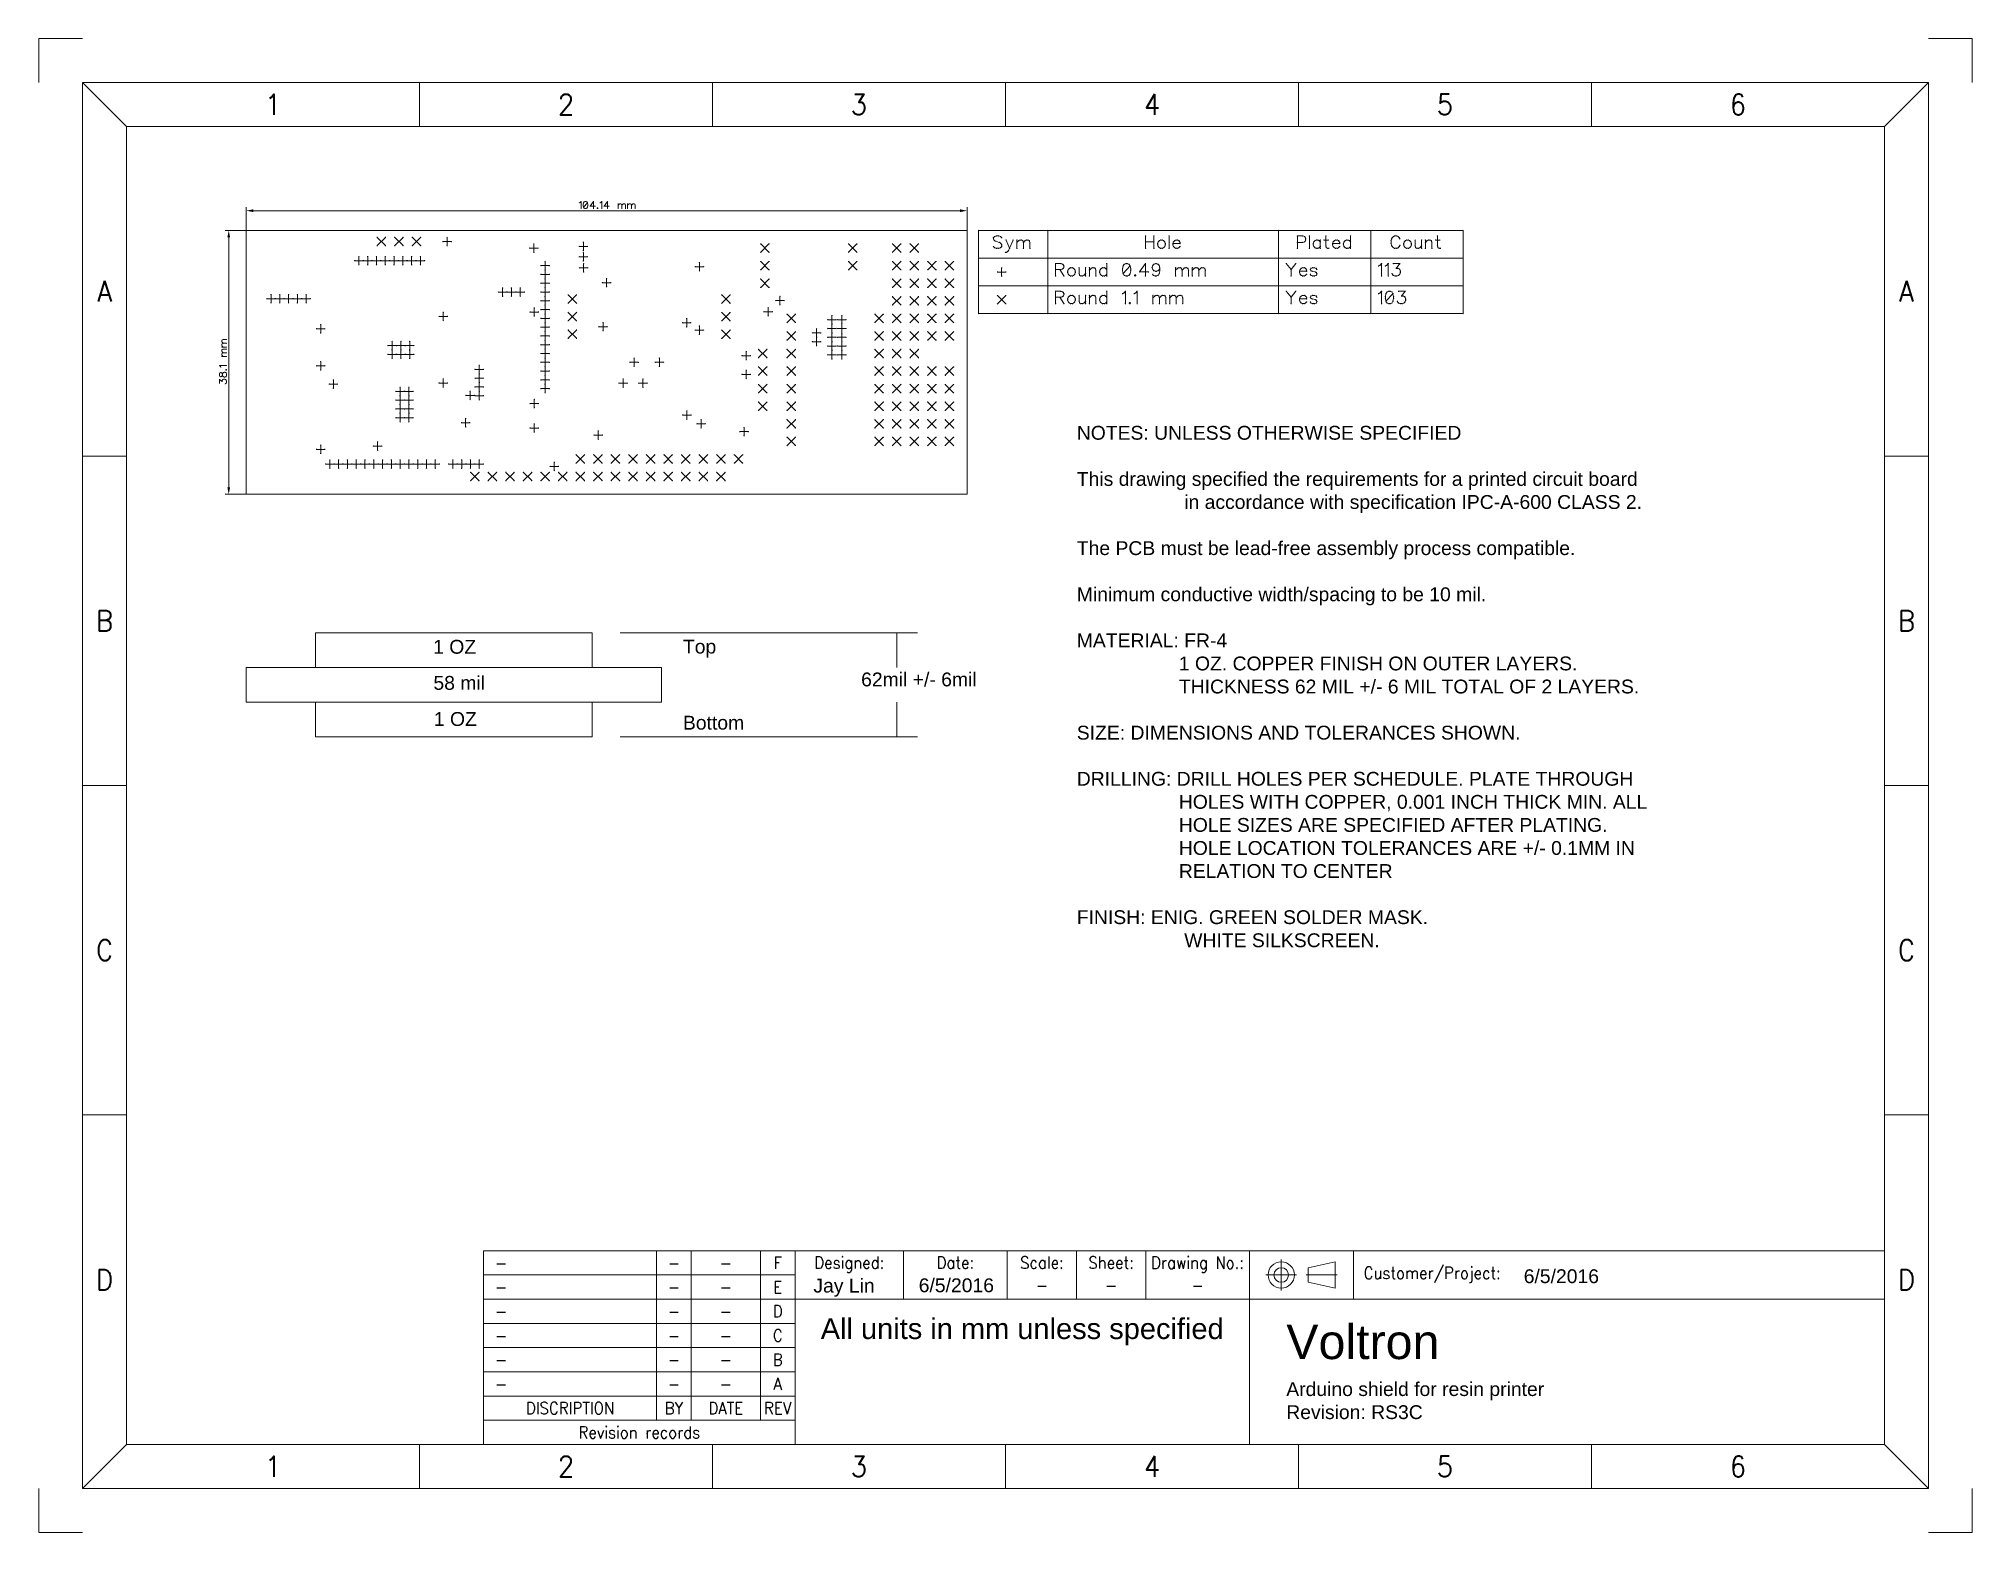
# Model space of a CAD drawing. Header units: millimetres. Extents: x 0 to 279, y 0 to 216.
import ezdxf

# ---------------------------------------------------------------- set-up
doc = ezdxf.new("R2010")
doc.units = ezdxf.units.MM
doc.linetypes.add('DASHDOT2', pattern=[12.7, 6.35, -3.175, 0, -3.175])
doc.layers.get('0').update_dxf_attribs({"lineweight": 0})
doc.layers.add('9.1 Drawing sheet', color=9, linetype='Continuous', lineweight=9)
doc.styles.add('textstyle0', font='')
doc.styles.add('textstyle1', font='')
doc.styles.add('textstyle10', font='Standard')
doc.styles.add('textstyle11', font='Standard')
doc.styles.add('textstyle12', font='Standard')
doc.styles.add('textstyle13', font='Standard')
doc.styles.add('textstyle14', font='Standard')
doc.styles.add('textstyle15', font='Standard')
doc.styles.add('textstyle16', font='Standard')
doc.styles.add('textstyle17', font='Standard')
doc.styles.add('textstyle18', font='Standard')
doc.styles.add('textstyle19', font='Standard')
doc.styles.add('textstyle2', font='')
doc.styles.add('textstyle20', font='Standard')
doc.styles.add('textstyle21', font='Standard')
doc.styles.add('textstyle22', font='Standard')
doc.styles.add('textstyle23', font='Standard')
doc.styles.add('textstyle24', font='Standard')
doc.styles.add('textstyle25', font='Standard')
doc.styles.add('textstyle26', font='Standard')
doc.styles.add('textstyle27', font='Standard')
doc.styles.add('textstyle28', font='Standard')
doc.styles.add('textstyle29', font='Standard')
doc.styles.add('textstyle3', font='')
doc.styles.add('textstyle30', font='Standard')
doc.styles.add('textstyle31', font='Standard')
doc.styles.add('textstyle32', font='Standard')
doc.styles.add('textstyle33', font='Standard')
doc.styles.add('textstyle34', font='Standard')
doc.styles.add('textstyle35', font='Standard')
doc.styles.add('textstyle36', font='Standard')
doc.styles.add('textstyle37', font='Standard')
doc.styles.add('textstyle38', font='Standard')
doc.styles.add('textstyle39', font='Standard')
doc.styles.add('textstyle4', font='')
doc.styles.add('textstyle40', font='Standard')
doc.styles.add('textstyle41', font='Standard')
doc.styles.add('textstyle42', font='Standard')
doc.styles.add('textstyle43', font='Standard')
doc.styles.add('textstyle44', font='Standard')
doc.styles.add('textstyle45', font='Standard')
doc.styles.add('textstyle46', font='Standard')
doc.styles.add('textstyle47', font='Standard')
doc.styles.add('textstyle48', font='Standard')
doc.styles.add('textstyle49', font='Standard')
doc.styles.add('textstyle5', font='')
doc.styles.add('textstyle50', font='Standard')
doc.styles.add('textstyle51', font='Standard')
doc.styles.add('textstyle52', font='Standard')
doc.styles.add('textstyle53', font='Standard')
doc.styles.add('textstyle54', font='Standard')
doc.styles.add('textstyle55', font='Standard')
doc.styles.add('textstyle56', font='Standard')
doc.styles.add('textstyle57', font='Standard')
doc.styles.add('textstyle58', font='Standard')
doc.styles.add('textstyle59', font='Standard')
doc.styles.add('textstyle60', font='Standard')
doc.styles.add('textstyle61', font='Standard')
doc.styles.add('textstyle62', font='Standard')
doc.styles.add('textstyle63', font='Standard')
doc.styles.add('textstyle64', font='Standard')
doc.styles.add('textstyle65', font='')
doc.styles.add('textstyle66', font='')
doc.styles.add('textstyle67', font='')
doc.styles.add('textstyle68', font='')
doc.styles.add('textstyle69', font='')
doc.styles.add('textstyle7', font='Standard')
doc.styles.add('textstyle70', font='')
doc.styles.add('textstyle8', font='Standard')
doc.styles.add('textstyle9', font='Standard')
doc.styles.get('textstyle0').set_extended_font_data('Arial')
doc.styles.get('textstyle1').set_extended_font_data('Arial')
doc.styles.get('textstyle2').set_extended_font_data('Arial')
doc.styles.get('textstyle3').set_extended_font_data('Arial')
doc.styles.get('textstyle4').set_extended_font_data('Arial')
doc.styles.get('textstyle5').set_extended_font_data('Arial')
doc.styles.get('textstyle65').set_extended_font_data('Arial')
doc.styles.get('textstyle66').set_extended_font_data('Arial')
doc.styles.get('textstyle67').set_extended_font_data('Arial')
doc.styles.get('textstyle68').set_extended_font_data('Arial')
doc.styles.get('textstyle69').set_extended_font_data('Arial')
doc.styles.get('textstyle70').set_extended_font_data('Arial')

msp = doc.modelspace()

# ---------------------------------------------------------------- texts
at = {"color": 18, "insert": (150, 160), "char_height": 1, "attachment_point": 1, "style": 'textstyle70'}
msp.add_mtext('\\c0;\\H2;NOTES: UNLESS OTHERWISE SPECIFIED\\P\\PThis drawing specified the requirements for a printed circuit board\\P                    in accordance with specification IPC-A-600 CLASS 2.\\P\\PThe PCB must be lead-free assembly process compatible.\\P\\PMinimum conductive width/spacing to be 10 mil.\\P\\PMATERIAL: FR-4\\P                   1 OZ. COPPER FINISH ON OUTER LAYERS.\\P                   THICKNESS 62 MIL +/- 6 MIL TOTAL OF 2 LAYERS.\\P\\PSIZE: DIMENSIONS AND TOLERANCES SHOWN.\\P\\PDRILLING: DRILL HOLES PER SCHEDULE. PLATE THROUGH\\P                   HOLES WITH COPPER, 0.001 INCH THICK MIN. ALL\\P                   HOLE SIZES ARE SPECIFIED AFTER PLATING.\\P                   HOLE LOCATION TOLERANCES ARE +/- 0.1MM IN \\P                   RELATION TO CENTER\\P\\PFINISH: ENIG. GREEN SOLDER MASK.\\P                    WHITE SILKSCREEN.', dxfattribs=at)

# ---------------------------------------------------------------- blocks, each defined once
blk = doc.blocks.new('Zoned border')
at = {"layer": '9.1 Drawing sheet'}
for p, q in [((6.35, 209.55), (273.05, 209.55)), ((6.35, 6.35), (6.35, 209.55)), ((6.35, 209.55), (12.7, 203.2)), ((55.03, 203.2), (55.03, 209.55)), ((97.37, 203.2), (97.37, 209.55)), ((139.7, 203.2), (139.7, 209.55)), ((182.03, 203.2), (182.03, 209.55)), ((224.37, 203.2), (224.37, 209.55)), ((266.7, 203.2), (273.05, 209.55)), ((273.05, 6.35), (273.05, 209.55)), ((6.35, 155.57), (12.7, 155.57)), ((266.7, 155.57), (273.05, 155.57)), ((6.35, 107.95), (12.7, 107.95)), ((266.7, 107.95), (273.05, 107.95)), ((6.35, 60.33), (12.7, 60.33)), ((266.7, 60.33), (273.05, 60.33)), ((12.7, 12.7), (6.35, 6.35)), ((55.03, 6.35), (55.03, 12.7)), ((97.37, 6.35), (97.37, 12.7)), ((139.7, 6.35), (139.7, 12.7)), ((182.03, 6.35), (182.03, 12.7)), ((224.37, 6.35), (224.37, 12.7)), ((266.7, 12.7), (273.05, 6.35)), ((6.35, 6.35), (273.05, 6.35))]:
    blk.add_line(p, q, dxfattribs=at)
at = {"layer": '9.1 Drawing sheet', "char_height": 3, "attachment_point": 5}
for s, insert, style in [('1', (33.87, 206.38), 'textstyle7'), ('2', (76.2, 206.38), 'textstyle9'), ('3', (118.53, 206.38), 'textstyle10'), ('4', (160.87, 206.38), 'textstyle11'), ('5', (203.2, 206.38), 'textstyle12'), ('6', (245.53, 206.38), 'textstyle13'), ('A', (9.52, 179.39), 'textstyle8'), ('A', (269.88, 179.39), 'textstyle18'), ('B', (9.52, 131.76), 'textstyle14'), ('B', (269.88, 131.76), 'textstyle19'), ('C', (9.52, 84.14), 'textstyle15'), ('C', (269.88, 84.14), 'textstyle20'), ('D', (9.52, 36.51), 'textstyle16'), ('D', (269.88, 36.51), 'textstyle17'), ('1', (33.87, 9.52), 'textstyle24'), ('2', (76.2, 9.52), 'textstyle25'), ('3', (118.53, 9.52), 'textstyle26'), ('4', (160.87, 9.52), 'textstyle21'), ('5', (203.2, 9.52), 'textstyle22'), ('6', (245.53, 9.52), 'textstyle23')]:
    blk.add_mtext(s, dxfattribs=dict(at, insert=insert, style=style))
blk = doc.blocks.new('Paper Frame')
at = {"layer": '9.1 Drawing sheet'}
for p, q in [((0, 209.55), (0, 215.9)), ((0, 215.9), (6.35, 215.9)), ((279.4, 215.9), (273.05, 215.9)), ((279.4, 209.55), (279.4, 215.9)), ((12.7, 203.2), (266.7, 203.2)), ((12.7, 12.7), (12.7, 203.2)), ((266.7, 12.7), (266.7, 203.2)), ((12.7, 12.7), (266.7, 12.7)), ((0, 6.35), (0, 0)), ((279.4, 6.35), (279.4, 0)), ((0, 0), (6.35, 0)), ((279.4, 0), (273.05, 0))]:
    blk.add_line(p, q, dxfattribs=at)
blk.add_blockref('Zoned border', (0, 0), dxfattribs=at)
blk = doc.blocks.new('Title block')
at = {"layer": '9.1 Drawing sheet', "color": 18}
for p, q in [((-202.41, 28), (-157.41, 28)), ((-202.41, 28), (-202.41, 0)), ((-177.41, 28), (-177.41, 3.5)), ((-172.41, 28), (-172.41, 3.5)), ((-162.41, 28), (-162.41, 3.5)), ((-157.41, 28), (0, 28)), ((-157.41, 28), (-157.41, 0)), ((-141.74, 21), (-141.74, 28)), ((-126.74, 21), (-126.74, 28)), ((-116.74, 21), (-116.74, 28)), ((-106.74, 21), (-106.74, 28)), ((-91.74, 21), (-91.74, 28)), ((-76.74, 21), (-76.74, 28)), ((0, 0), (0, 28)), ((-202.41, 24.5), (-157.41, 24.5)), ((-202.41, 21), (-157.41, 21)), ((-157.41, 21), (0, 21)), ((-91.74, 0), (-91.74, 21)), ((-202.41, 17.5), (-157.41, 17.5)), ((-202.41, 14), (-157.41, 14)), ((-202.41, 10.5), (-157.41, 10.5)), ((-202.41, 7), (-157.41, 7)), ((-202.41, 3.5), (-157.41, 3.5)), ((-202.41, 0), (0, 0))]:
    blk.add_line(p, q, dxfattribs=at)
at = {"layer": '9.1 Drawing sheet', "color": 18, "linetype": 'DASHDOT2', "lineweight": 5}
for p, q in [((-87.16, 22.28), (-87.16, 26.72)), ((-89.39, 24.5), (-84.94, 24.5)), ((-83.54, 24.5), (-79.09, 24.5))]:
    blk.add_line(p, q, dxfattribs=at)
at = {"layer": '9.1 Drawing sheet', "color": 18, "linetype": 'Continuous', "lineweight": 9}
for p, q in [((-79.35, 26.4), (-83.28, 25.55)), ((-83.28, 25.55), (-83.28, 23.45)), ((-79.35, 26.4), (-79.35, 22.6)), ((-83.28, 23.45), (-79.35, 22.6))]:
    blk.add_line(p, q, dxfattribs=at)
for radius in [1.9, 1.05]:
    blk.add_circle((-87.16, 24.5), radius, dxfattribs=at)
at = {"color": 18, "char_height": 1, "attachment_point": 1}
for s, insert, style in [('\\H2;6/5/2016', (-52.12, 25.32), 'textstyle67'), ('\\H2;Jay Lin', (-154.76, 23.96), 'textstyle69'), ('\\H2;6/5/2016', (-139.54, 24.01), 'textstyle68'), ('\\H3;All units in mm unless specified', (-153.7, 18.24), 'textstyle65'), ('\\H5;Voltron\\P\\H2;Arduino shield for resin printer\\PRevision: RS3C', (-86.43, 17.34), 'textstyle66')]:
    blk.add_mtext(s, dxfattribs=dict(at, insert=insert, style=style))
at = {"layer": '9.1 Drawing sheet', "color": 18, "linetype": 'Continuous', "lineweight": 0, "width": 96.5681}
for s, insert, char_height, attachment_point, style in [('-', (-200.76, 26.25), 1.74, 4, 'textstyle56'), ('-', (-174.91, 26.25), 1.74, 5, 'textstyle57'), ('-', (-167.41, 26.25), 1.74, 5, 'textstyle58'), ('F', (-159.91, 26.25), 1.74, 5, 'textstyle38'), ('Designed:', (-149.57, 27.15), 1.738, 2, 'textstyle61'), ('Date:', (-134.24, 27.15), 1.738, 2, 'textstyle62'), ('Scale:', (-121.74, 27.15), 1.738, 2, 'textstyle63'), ('Sheet:', (-111.74, 27.15), 1.738, 2, 'textstyle64'), ('Drawing No.:', (-99.24, 27.15), 1.7382, 2, 'textstyle60'), ('Customer/Project:', (-75.25, 24.5), 1.7382, 4, 'textstyle59'), ('-', (-200.76, 22.75), 1.74, 4, 'textstyle53'), ('-', (-174.91, 22.75), 1.74, 5, 'textstyle54'), ('-', (-167.41, 22.75), 1.74, 5, 'textstyle55'), ('E', (-159.91, 22.75), 1.74, 5, 'textstyle37'), ('-', (-121.74, 23), 1.74, 5, 'textstyle27'), ('-', (-111.74, 23), 1.74, 5, 'textstyle39'), ('-', (-99.24, 23), 1.74, 5, 'textstyle40'), ('D', (-159.91, 19.25), 1.74, 5, 'textstyle36'), ('-', (-200.76, 19.25), 1.74, 4, 'textstyle50'), ('-', (-174.91, 19.25), 1.74, 5, 'textstyle51'), ('-', (-167.41, 19.25), 1.74, 5, 'textstyle52'), ('-', (-200.76, 15.75), 1.74, 4, 'textstyle47'), ('-', (-174.91, 15.75), 1.74, 5, 'textstyle48'), ('-', (-167.41, 15.75), 1.74, 5, 'textstyle49'), ('C', (-159.91, 15.75), 1.74, 5, 'textstyle35'), ('-', (-200.76, 12.25), 1.74, 4, 'textstyle44'), ('-', (-174.91, 12.25), 1.74, 5, 'textstyle45'), ('-', (-167.41, 12.25), 1.74, 5, 'textstyle46'), ('B', (-159.91, 12.25), 1.74, 5, 'textstyle34'), ('-', (-200.76, 8.75), 1.74, 4, 'textstyle41'), ('-', (-174.91, 8.75), 1.74, 5, 'textstyle42'), ('-', (-167.41, 8.75), 1.74, 5, 'textstyle43'), ('A', (-159.91, 8.75), 1.74, 5, 'textstyle33'), ('DISCRIPTION', (-189.91, 5.25), 1.7382, 5, 'textstyle29'), ('BY', (-174.91, 5.25), 1.738, 5, 'textstyle30'), ('DATE', (-167.41, 5.25), 1.738, 5, 'textstyle31'), ('REV', (-159.91, 5.25), 1.738, 5, 'textstyle32'), ('Revision records', (-179.91, 1.75), 1.7382, 5, 'textstyle28')]:
    blk.add_mtext(s, dxfattribs=dict(at, insert=insert, char_height=char_height, attachment_point=attachment_point, style=style))
blk = doc.blocks.new('pcb')
h = blk.add_hatch(color=256)
edge = h.paths.add_edge_path(flags=0)
edge.add_arc((48.125, 42.097), 0.0785, 0, 360)
h = blk.add_hatch(color=256)
edge = h.paths.add_edge_path(flags=0)
edge.add_arc((48.222, 42.147), 0.0785, 0, 360)
h = blk.add_hatch(color=256)
edge = h.paths.add_edge_path(flags=0)
edge.add_arc((48.368, 42.292), 0.0785, 0, 360)
h = blk.add_hatch(color=256)
edge = h.paths.add_edge_path(flags=0)
edge.add_arc((48.682, 41.855), 0.0785, 0, 360)
h = blk.add_hatch(color=256)
edge = h.paths.add_edge_path(flags=0)
edge.add_arc((48.73, 42.097), 0.0785, 0, 360)
h = blk.add_hatch(color=256)
edge = h.paths.add_edge_path(flags=0)
edge.add_arc((48.828, 42.243), 0.0785, 0, 360)
h = blk.add_hatch(color=256)
edge = h.paths.add_edge_path(flags=0)
edge.add_arc((48.974, 42.292), 0.0785, 0, 360)
h = blk.add_hatch(color=256)
edge = h.paths.add_edge_path(flags=0)
edge.add_arc((48.974, 42.292), 0.0785, 0, 360)
h = blk.add_hatch(color=256)
edge = h.paths.add_edge_path(flags=0)
edge.add_arc((49.071, 42.292), 0.0785, 0, 360)
h = blk.add_hatch(color=256)
edge = h.paths.add_edge_path(flags=0)
edge.add_arc((49.217, 42.243), 0.0785, 0, 360)
h = blk.add_hatch(color=256)
edge = h.paths.add_edge_path(flags=0)
edge.add_arc((49.313, 42.097), 0.0785, 0, 360)
h = blk.add_hatch(color=256)
edge = h.paths.add_edge_path(flags=0)
edge.add_arc((49.313, 42.097), 0.0785, 0, 360)
h = blk.add_hatch(color=256)
edge = h.paths.add_edge_path(flags=0)
edge.add_arc((49.363, 41.855), 0.0785, 0, 360)
h = blk.add_hatch(color=256)
edge = h.paths.add_edge_path(flags=0)
edge.add_arc((50.163, 42.292), 0.0785, 0, 360)
h = blk.add_hatch(color=256)
edge = h.paths.add_edge_path(flags=0)
edge.add_arc((51.13, 42.097), 0.0785, 0, 360)
h = blk.add_hatch(color=256)
edge = h.paths.add_edge_path(flags=0)
edge.add_arc((51.228, 42.147), 0.0785, 0, 360)
h = blk.add_hatch(color=256)
edge = h.paths.add_edge_path(flags=0)
edge.add_arc((51.374, 42.292), 0.0785, 0, 360)
h = blk.add_hatch(color=256)
edge = h.paths.add_edge_path(flags=0)
edge.add_arc((52.174, 42.292), 0.0785, 0, 360)
h = blk.add_hatch(color=256)
edge = h.paths.add_edge_path(flags=0)
edge.add_arc((53.718, 41.953), 0.0785, 0, 360)
h = blk.add_hatch(color=256)
edge = h.paths.add_edge_path(flags=0)
edge.add_arc((53.864, 41.904), 0.0785, 0, 360)
h = blk.add_hatch(color=256)
edge = h.paths.add_edge_path(flags=0)
edge.add_arc((53.962, 41.953), 0.0785, 0, 360)
h = blk.add_hatch(color=256)
edge = h.paths.add_edge_path(flags=0)
edge.add_arc((54.107, 41.953), 0.0785, 0, 360)
h = blk.add_hatch(color=256)
edge = h.paths.add_edge_path(flags=0)
edge.add_arc((54.204, 41.904), 0.0785, 0, 360)
h = blk.add_hatch(color=256)
edge = h.paths.add_edge_path(flags=0)
edge.add_arc((54.399, 41.904), 0.0785, 0, 360)
h = blk.add_hatch(color=256)
edge = h.paths.add_edge_path(flags=0)
edge.add_arc((54.496, 41.953), 0.0785, 0, 360)
h = blk.add_hatch(color=256)
edge = h.paths.add_edge_path(flags=0)
edge.add_arc((54.641, 41.953), 0.0785, 0, 360)
h = blk.add_hatch(color=256)
edge = h.paths.add_edge_path(flags=0)
edge.add_arc((54.739, 41.904), 0.0785, 0, 360)
h = blk.add_hatch(color=256)
edge = h.paths.add_edge_path(flags=0)
edge.add_arc((55.102, 41.953), 0.0785, 0, 360)
h = blk.add_hatch(color=256)
edge = h.paths.add_edge_path(flags=0)
edge.add_arc((55.248, 41.904), 0.0785, 0, 360)
h = blk.add_hatch(color=256)
edge = h.paths.add_edge_path(flags=0)
edge.add_arc((55.346, 41.953), 0.0785, 0, 360)
h = blk.add_hatch(color=256)
edge = h.paths.add_edge_path(flags=0)
edge.add_arc((55.491, 41.953), 0.0785, 0, 360)
h = blk.add_hatch(color=256)
edge = h.paths.add_edge_path(flags=0)
edge.add_arc((55.588, 41.904), 0.0785, 0, 360)
h = blk.add_hatch(color=256)
edge = h.paths.add_edge_path(flags=0)
edge.add_arc((55.783, 41.904), 0.0785, 0, 360)
h = blk.add_hatch(color=256)
edge = h.paths.add_edge_path(flags=0)
edge.add_arc((55.88, 41.953), 0.0785, 0, 360)
h = blk.add_hatch(color=256)
edge = h.paths.add_edge_path(flags=0)
edge.add_arc((56.025, 41.953), 0.0785, 0, 360)
h = blk.add_hatch(color=256)
edge = h.paths.add_edge_path(flags=0)
edge.add_arc((56.123, 41.904), 0.0785, 0, 360)
h = blk.add_hatch(color=256)
edge = h.paths.add_edge_path(flags=0)
edge.add_arc((0, 41.462), 0.0175, 0, 360)
for points in [[(0, 40.962), (1, 41.162), (1, 40.762)], [(104.14, 40.962), (103.14, 40.762), (103.14, 41.162)], [(-2.54, 38.1), (-2.34, 37.1), (-2.74, 37.1)], [(-2.54, 0), (-2.74, 1), (-2.34, 1)]]:
    blk.add_hatch(color=256).paths.add_polyline_path(points, flags=0)
h = blk.add_hatch(color=256)
edge = h.paths.add_edge_path(flags=0)
edge.add_arc((1, 40.962), 0.0175, 0, 360)
h = blk.add_hatch(color=256)
edge = h.paths.add_edge_path(flags=0)
edge.add_arc((48.368, 41.272), 0.0785, 0, 360)
h = blk.add_hatch(color=256)
edge = h.paths.add_edge_path(flags=0)
edge.add_arc((48.682, 41.709), 0.0785, 0, 360)
h = blk.add_hatch(color=256)
edge = h.paths.add_edge_path(flags=0)
edge.add_arc((48.73, 41.466), 0.0785, 0, 360)
h = blk.add_hatch(color=256)
edge = h.paths.add_edge_path(flags=0)
edge.add_arc((48.73, 41.466), 0.0785, 0, 360)
h = blk.add_hatch(color=256)
edge = h.paths.add_edge_path(flags=0)
edge.add_arc((48.828, 41.32), 0.0785, 0, 360)
h = blk.add_hatch(color=256)
edge = h.paths.add_edge_path(flags=0)
edge.add_arc((48.974, 41.272), 0.0785, 0, 360)
h = blk.add_hatch(color=256)
edge = h.paths.add_edge_path(flags=0)
edge.add_arc((49.071, 41.272), 0.0785, 0, 360)
h = blk.add_hatch(color=256)
edge = h.paths.add_edge_path(flags=0)
edge.add_arc((49.217, 41.32), 0.0785, 0, 360)
h = blk.add_hatch(color=256)
edge = h.paths.add_edge_path(flags=0)
edge.add_arc((49.313, 41.466), 0.0785, 0, 360)
h = blk.add_hatch(color=256)
edge = h.paths.add_edge_path(flags=0)
edge.add_arc((49.363, 41.709), 0.0785, 0, 360)
h = blk.add_hatch(color=256)
edge = h.paths.add_edge_path(flags=0)
edge.add_arc((49.676, 41.612), 0.0785, 0, 360)
h = blk.add_hatch(color=256)
edge = h.paths.add_edge_path(flags=0)
edge.add_arc((50.163, 41.272), 0.0785, 0, 360)
h = blk.add_hatch(color=256)
edge = h.paths.add_edge_path(flags=0)
edge.add_arc((50.405, 41.612), 0.0785, 0, 360)
h = blk.add_hatch(color=256)
edge = h.paths.add_edge_path(flags=0)
edge.add_arc((50.719, 41.32), 0.0785, 0, 360)
h = blk.add_hatch(color=256)
edge = h.paths.add_edge_path(flags=0)
edge.add_arc((50.767, 41.37), 0.0785, 0, 360)
h = blk.add_hatch(color=256)
edge = h.paths.add_edge_path(flags=0)
edge.add_arc((50.767, 41.37), 0.0785, 0, 360)
h = blk.add_hatch(color=256)
edge = h.paths.add_edge_path(flags=0)
edge.add_arc((50.767, 41.272), 0.0785, 0, 360)
h = blk.add_hatch(color=256)
edge = h.paths.add_edge_path(flags=0)
edge.add_arc((50.817, 41.32), 0.0785, 0, 360)
h = blk.add_hatch(color=256)
edge = h.paths.add_edge_path(flags=0)
edge.add_arc((51.374, 41.272), 0.0785, 0, 360)
h = blk.add_hatch(color=256)
edge = h.paths.add_edge_path(flags=0)
edge.add_arc((51.688, 41.612), 0.0785, 0, 360)
h = blk.add_hatch(color=256)
edge = h.paths.add_edge_path(flags=0)
edge.add_arc((52.07, 40.962), 0.0175, 0, 360)
h = blk.add_hatch(color=256)
edge = h.paths.add_edge_path(flags=0)
edge.add_arc((52.07, 40.962), 0.0175, 0, 360)
h = blk.add_hatch(color=256)
edge = h.paths.add_edge_path(flags=0)
edge.add_arc((52.174, 41.272), 0.0785, 0, 360)
h = blk.add_hatch(color=256)
edge = h.paths.add_edge_path(flags=0)
edge.add_arc((52.417, 41.612), 0.0785, 0, 360)
h = blk.add_hatch(color=256)
edge = h.paths.add_edge_path(flags=0)
edge.add_arc((53.718, 41.758), 0.0785, 0, 360)
h = blk.add_hatch(color=256)
edge = h.paths.add_edge_path(flags=0)
edge.add_arc((53.718, 41.272), 0.0785, 0, 360)
h = blk.add_hatch(color=256)
edge = h.paths.add_edge_path(flags=0)
edge.add_arc((54.253, 41.758), 0.0785, 0, 360)
h = blk.add_hatch(color=256)
edge = h.paths.add_edge_path(flags=0)
edge.add_arc((54.253, 41.758), 0.0785, 0, 360)
h = blk.add_hatch(color=256)
edge = h.paths.add_edge_path(flags=0)
edge.add_arc((54.253, 41.272), 0.0785, 0, 360)
h = blk.add_hatch(color=256)
edge = h.paths.add_edge_path(flags=0)
edge.add_arc((54.788, 41.758), 0.0785, 0, 360)
h = blk.add_hatch(color=256)
edge = h.paths.add_edge_path(flags=0)
edge.add_arc((54.788, 41.272), 0.0785, 0, 360)
h = blk.add_hatch(color=256)
edge = h.paths.add_edge_path(flags=0)
edge.add_arc((55.102, 41.758), 0.0785, 0, 360)
h = blk.add_hatch(color=256)
edge = h.paths.add_edge_path(flags=0)
edge.add_arc((55.102, 41.272), 0.0785, 0, 360)
h = blk.add_hatch(color=256)
edge = h.paths.add_edge_path(flags=0)
edge.add_arc((55.637, 41.758), 0.0785, 0, 360)
h = blk.add_hatch(color=256)
edge = h.paths.add_edge_path(flags=0)
edge.add_arc((55.637, 41.758), 0.0785, 0, 360)
h = blk.add_hatch(color=256)
edge = h.paths.add_edge_path(flags=0)
edge.add_arc((55.637, 41.272), 0.0785, 0, 360)
h = blk.add_hatch(color=256)
edge = h.paths.add_edge_path(flags=0)
edge.add_arc((56.172, 41.758), 0.0785, 0, 360)
h = blk.add_hatch(color=256)
edge = h.paths.add_edge_path(flags=0)
edge.add_arc((56.172, 41.272), 0.0785, 0, 360)
h = blk.add_hatch(color=256)
edge = h.paths.add_edge_path(flags=0)
edge.add_arc((103.14, 40.962), 0.0175, 0, 360)
h = blk.add_hatch(color=256)
edge = h.paths.add_edge_path(flags=0)
edge.add_arc((104.14, 41.462), 0.0175, 0, 360)
h = blk.add_hatch(color=256)
edge = h.paths.add_edge_path(flags=0)
edge.add_arc((-3.04, 38.1), 0.0175, 0, 360)
h = blk.add_hatch(color=256)
edge = h.paths.add_edge_path(flags=0)
edge.add_arc((-2.54, 37.1), 0.0175, 0, 360)
h = blk.add_hatch(color=256)
edge = h.paths.add_edge_path(flags=0)
edge.add_arc((0, 38.1), 0.07, 0, 360)
h = blk.add_hatch(color=256)
edge = h.paths.add_edge_path(flags=0)
edge.add_arc((0, 38.1), 0.0175, 0, 360)
h = blk.add_hatch(color=256)
edge = h.paths.add_edge_path(flags=0)
edge.add_arc((0, 38.1), 0.0175, 0, 360)
h = blk.add_hatch(color=256)
edge = h.paths.add_edge_path(flags=0)
edge.add_arc((18.913, 37.107), 0.102, 0, 360)
h = blk.add_hatch(color=256)
edge = h.paths.add_edge_path(flags=0)
edge.add_arc((20.107, 37.107), 0.102, 0, 360)
h = blk.add_hatch(color=256)
edge = h.paths.add_edge_path(flags=0)
edge.add_arc((21.453, 37.107), 0.102, 0, 360)
h = blk.add_hatch(color=256)
edge = h.paths.add_edge_path(flags=0)
edge.add_arc((22.647, 37.107), 0.102, 0, 360)
h = blk.add_hatch(color=256)
edge = h.paths.add_edge_path(flags=0)
edge.add_arc((23.993, 37.107), 0.102, 0, 360)
h = blk.add_hatch(color=256)
edge = h.paths.add_edge_path(flags=0)
edge.add_arc((25.187, 37.107), 0.102, 0, 360)
h = blk.add_hatch(color=256)
edge = h.paths.add_edge_path(flags=0)
edge.add_arc((28.423, 36.5), 0.102, 0, 360)
h = blk.add_hatch(color=256)
edge = h.paths.add_edge_path(flags=0)
edge.add_arc((29.02, 37.097), 0.102, 0, 360)
h = blk.add_hatch(color=256)
edge = h.paths.add_edge_path(flags=0)
edge.add_arc((29.617, 36.5), 0.102, 0, 360)
h = blk.add_hatch(color=256)
edge = h.paths.add_edge_path(flags=0)
edge.add_arc((48.7, 36.397), 0.102, 0, 360)
h = blk.add_hatch(color=256)
edge = h.paths.add_edge_path(flags=0)
edge.add_arc((104.14, 38.1), 0.07, 0, 360)
h = blk.add_hatch(color=256)
edge = h.paths.add_edge_path(flags=0)
edge.add_arc((104.14, 38.1), 0.0175, 0, 360)
h = blk.add_hatch(color=256)
edge = h.paths.add_edge_path(flags=0)
edge.add_arc((105.807, 38.1), 0.102, 0, 360)
h = blk.add_hatch(color=256)
edge = h.paths.add_edge_path(flags=0)
edge.add_arc((105.807, 38.1), 0.102, 0, 360)
h = blk.add_hatch(color=256)
edge = h.paths.add_edge_path(flags=0)
edge.add_arc((107.956, 37.057), 0.102, 0, 360)
h = blk.add_hatch(color=256)
edge = h.paths.add_edge_path(flags=0)
edge.add_arc((107.956, 36.888), 0.102, 0, 360)
h = blk.add_hatch(color=256)
edge = h.paths.add_edge_path(flags=0)
edge.add_arc((108.043, 36.717), 0.102, 0, 360)
h = blk.add_hatch(color=256)
edge = h.paths.add_edge_path(flags=0)
edge.add_arc((108.127, 37.228), 0.102, 0, 360)
h = blk.add_hatch(color=256)
edge = h.paths.add_edge_path(flags=0)
edge.add_arc((108.127, 36.632), 0.102, 0, 360)
h = blk.add_hatch(color=256)
edge = h.paths.add_edge_path(flags=0)
edge.add_arc((108.296, 36.548), 0.102, 0, 360)
h = blk.add_hatch(color=256)
edge = h.paths.add_edge_path(flags=0)
edge.add_arc((108.383, 37.312), 0.102, 0, 360)
h = blk.add_hatch(color=256)
edge = h.paths.add_edge_path(flags=0)
edge.add_arc((108.723, 37.312), 0.102, 0, 360)
h = blk.add_hatch(color=256)
edge = h.paths.add_edge_path(flags=0)
edge.add_arc((108.807, 36.377), 0.102, 0, 360)
h = blk.add_hatch(color=256)
edge = h.paths.add_edge_path(flags=0)
edge.add_arc((108.978, 37.228), 0.102, 0, 360)
h = blk.add_hatch(color=256)
edge = h.paths.add_edge_path(flags=0)
edge.add_arc((108.978, 36.292), 0.102, 0, 360)
h = blk.add_hatch(color=256)
edge = h.paths.add_edge_path(flags=0)
edge.add_arc((109.147, 37.057), 0.102, 0, 360)
h = blk.add_hatch(color=256)
edge = h.paths.add_edge_path(flags=0)
edge.add_arc((109.783, 36.717), 0.102, 0, 360)
h = blk.add_hatch(color=256)
edge = h.paths.add_edge_path(flags=0)
edge.add_arc((110.803, 36.717), 0.102, 0, 360)
h = blk.add_hatch(color=256)
edge = h.paths.add_edge_path(flags=0)
edge.add_arc((111.352, 36.717), 0.102, 0, 360)
h = blk.add_hatch(color=256)
edge = h.paths.add_edge_path(flags=0)
edge.add_arc((111.352, 36.377), 0.102, 0, 360)
h = blk.add_hatch(color=256)
edge = h.paths.add_edge_path(flags=0)
edge.add_arc((111.607, 36.632), 0.102, 0, 360)
h = blk.add_hatch(color=256)
edge = h.paths.add_edge_path(flags=0)
edge.add_arc((111.778, 36.717), 0.102, 0, 360)
h = blk.add_hatch(color=256)
edge = h.paths.add_edge_path(flags=0)
edge.add_arc((112.032, 36.717), 0.102, 0, 360)
h = blk.add_hatch(color=256)
edge = h.paths.add_edge_path(flags=0)
edge.add_arc((112.203, 36.632), 0.102, 0, 360)
h = blk.add_hatch(color=256)
edge = h.paths.add_edge_path(flags=0)
edge.add_arc((112.287, 36.377), 0.102, 0, 360)
h = blk.add_hatch(color=256)
edge = h.paths.add_edge_path(flags=0)
edge.add_arc((112.287, 36.377), 0.102, 0, 360)
h = blk.add_hatch(color=256)
edge = h.paths.add_edge_path(flags=0)
edge.add_arc((112.543, 36.632), 0.102, 0, 360)
h = blk.add_hatch(color=256)
edge = h.paths.add_edge_path(flags=0)
edge.add_arc((112.714, 36.717), 0.102, 0, 360)
h = blk.add_hatch(color=256)
edge = h.paths.add_edge_path(flags=0)
edge.add_arc((112.967, 36.717), 0.102, 0, 360)
h = blk.add_hatch(color=256)
edge = h.paths.add_edge_path(flags=0)
edge.add_arc((113.138, 36.632), 0.102, 0, 360)
h = blk.add_hatch(color=256)
edge = h.paths.add_edge_path(flags=0)
edge.add_arc((113.225, 36.377), 0.102, 0, 360)
h = blk.add_hatch(color=256)
edge = h.paths.add_edge_path(flags=0)
edge.add_arc((115.807, 38.1), 0.102, 0, 360)
h = blk.add_hatch(color=256)
edge = h.paths.add_edge_path(flags=0)
edge.add_arc((115.807, 38.1), 0.102, 0, 360)
h = blk.add_hatch(color=256)
edge = h.paths.add_edge_path(flags=0)
edge.add_arc((115.807, 38.1), 0.102, 0, 360)
h = blk.add_hatch(color=256)
edge = h.paths.add_edge_path(flags=0)
edge.add_arc((129.948, 37.312), 0.102, 0, 360)
h = blk.add_hatch(color=256)
edge = h.paths.add_edge_path(flags=0)
edge.add_arc((129.948, 36.461), 0.102, 0, 360)
h = blk.add_hatch(color=256)
edge = h.paths.add_edge_path(flags=0)
edge.add_arc((131.139, 37.312), 0.102, 0, 360)
h = blk.add_hatch(color=256)
edge = h.paths.add_edge_path(flags=0)
edge.add_arc((131.139, 36.461), 0.102, 0, 360)
h = blk.add_hatch(color=256)
edge = h.paths.add_edge_path(flags=0)
edge.add_arc((131.772, 36.461), 0.102, 0, 360)
h = blk.add_hatch(color=256)
edge = h.paths.add_edge_path(flags=0)
edge.add_arc((131.943, 36.632), 0.102, 0, 360)
h = blk.add_hatch(color=256)
edge = h.paths.add_edge_path(flags=0)
edge.add_arc((132.112, 36.717), 0.102, 0, 360)
h = blk.add_hatch(color=256)
edge = h.paths.add_edge_path(flags=0)
edge.add_arc((132.112, 36.717), 0.102, 0, 360)
h = blk.add_hatch(color=256)
edge = h.paths.add_edge_path(flags=0)
edge.add_arc((132.368, 36.717), 0.102, 0, 360)
h = blk.add_hatch(color=256)
edge = h.paths.add_edge_path(flags=0)
edge.add_arc((132.539, 36.632), 0.102, 0, 360)
h = blk.add_hatch(color=256)
edge = h.paths.add_edge_path(flags=0)
edge.add_arc((132.708, 36.461), 0.102, 0, 360)
h = blk.add_hatch(color=256)
edge = h.paths.add_edge_path(flags=0)
edge.add_arc((133.343, 37.312), 0.102, 0, 360)
h = blk.add_hatch(color=256)
edge = h.paths.add_edge_path(flags=0)
edge.add_arc((133.977, 36.461), 0.102, 0, 360)
h = blk.add_hatch(color=256)
edge = h.paths.add_edge_path(flags=0)
edge.add_arc((134.148, 36.632), 0.102, 0, 360)
h = blk.add_hatch(color=256)
edge = h.paths.add_edge_path(flags=0)
edge.add_arc((134.317, 36.717), 0.102, 0, 360)
h = blk.add_hatch(color=256)
edge = h.paths.add_edge_path(flags=0)
edge.add_arc((134.572, 36.717), 0.102, 0, 360)
h = blk.add_hatch(color=256)
edge = h.paths.add_edge_path(flags=0)
edge.add_arc((134.743, 36.632), 0.102, 0, 360)
h = blk.add_hatch(color=256)
edge = h.paths.add_edge_path(flags=0)
edge.add_arc((134.828, 36.548), 0.102, 0, 360)
h = blk.add_hatch(color=256)
edge = h.paths.add_edge_path(flags=0)
edge.add_arc((134.912, 36.377), 0.102, 0, 360)
h = blk.add_hatch(color=256)
edge = h.paths.add_edge_path(flags=0)
edge.add_arc((149.14, 38.1), 0.102, 0, 360)
h = blk.add_hatch(color=256)
edge = h.paths.add_edge_path(flags=0)
edge.add_arc((149.14, 38.1), 0.102, 0, 360)
h = blk.add_hatch(color=256)
edge = h.paths.add_edge_path(flags=0)
edge.add_arc((149.14, 38.1), 0.102, 0, 360)
h = blk.add_hatch(color=256)
edge = h.paths.add_edge_path(flags=0)
edge.add_arc((151.876, 37.312), 0.102, 0, 360)
h = blk.add_hatch(color=256)
edge = h.paths.add_edge_path(flags=0)
edge.add_arc((151.876, 36.377), 0.102, 0, 360)
h = blk.add_hatch(color=256)
edge = h.paths.add_edge_path(flags=0)
edge.add_arc((152.643, 37.312), 0.102, 0, 360)
h = blk.add_hatch(color=256)
edge = h.paths.add_edge_path(flags=0)
edge.add_arc((152.643, 36.377), 0.102, 0, 360)
h = blk.add_hatch(color=256)
edge = h.paths.add_edge_path(flags=0)
edge.add_arc((152.896, 37.228), 0.102, 0, 360)
h = blk.add_hatch(color=256)
edge = h.paths.add_edge_path(flags=0)
edge.add_arc((152.896, 36.461), 0.102, 0, 360)
h = blk.add_hatch(color=256)
edge = h.paths.add_edge_path(flags=0)
edge.add_arc((152.983, 37.141), 0.102, 0, 360)
h = blk.add_hatch(color=256)
edge = h.paths.add_edge_path(flags=0)
edge.add_arc((152.983, 36.548), 0.102, 0, 360)
h = blk.add_hatch(color=256)
edge = h.paths.add_edge_path(flags=0)
edge.add_arc((153.067, 36.972), 0.102, 0, 360)
h = blk.add_hatch(color=256)
edge = h.paths.add_edge_path(flags=0)
edge.add_arc((153.067, 36.717), 0.102, 0, 360)
h = blk.add_hatch(color=256)
edge = h.paths.add_edge_path(flags=0)
edge.add_arc((153.616, 37.312), 0.102, 0, 360)
h = blk.add_hatch(color=256)
edge = h.paths.add_edge_path(flags=0)
edge.add_arc((154.252, 36.461), 0.102, 0, 360)
h = blk.add_hatch(color=256)
edge = h.paths.add_edge_path(flags=0)
edge.add_arc((154.421, 36.632), 0.102, 0, 360)
h = blk.add_hatch(color=256)
edge = h.paths.add_edge_path(flags=0)
edge.add_arc((154.592, 36.717), 0.102, 0, 360)
h = blk.add_hatch(color=256)
edge = h.paths.add_edge_path(flags=0)
edge.add_arc((154.845, 36.717), 0.102, 0, 360)
h = blk.add_hatch(color=256)
edge = h.paths.add_edge_path(flags=0)
edge.add_arc((155.016, 36.632), 0.102, 0, 360)
h = blk.add_hatch(color=256)
edge = h.paths.add_edge_path(flags=0)
edge.add_arc((155.185, 36.717), 0.102, 0, 360)
h = blk.add_hatch(color=256)
edge = h.paths.add_edge_path(flags=0)
edge.add_arc((155.185, 36.461), 0.102, 0, 360)
h = blk.add_hatch(color=256)
edge = h.paths.add_edge_path(flags=0)
edge.add_arc((155.734, 36.717), 0.102, 0, 360)
h = blk.add_hatch(color=256)
edge = h.paths.add_edge_path(flags=0)
edge.add_arc((155.99, 37.312), 0.102, 0, 360)
h = blk.add_hatch(color=256)
edge = h.paths.add_edge_path(flags=0)
edge.add_arc((156.33, 36.717), 0.102, 0, 360)
h = blk.add_hatch(color=256)
edge = h.paths.add_edge_path(flags=0)
edge.add_arc((157.048, 36.461), 0.102, 0, 360)
h = blk.add_hatch(color=256)
edge = h.paths.add_edge_path(flags=0)
edge.add_arc((157.219, 36.632), 0.102, 0, 360)
h = blk.add_hatch(color=256)
edge = h.paths.add_edge_path(flags=0)
edge.add_arc((157.388, 36.717), 0.102, 0, 360)
h = blk.add_hatch(color=256)
edge = h.paths.add_edge_path(flags=0)
edge.add_arc((157.643, 36.717), 0.102, 0, 360)
h = blk.add_hatch(color=256)
edge = h.paths.add_edge_path(flags=0)
edge.add_arc((157.814, 36.632), 0.102, 0, 360)
h = blk.add_hatch(color=256)
edge = h.paths.add_edge_path(flags=0)
edge.add_arc((157.899, 36.548), 0.102, 0, 360)
h = blk.add_hatch(color=256)
edge = h.paths.add_edge_path(flags=0)
edge.add_arc((157.983, 36.377), 0.102, 0, 360)
h = blk.add_hatch(color=256)
edge = h.paths.add_edge_path(flags=0)
edge.add_arc((158.617, 36.461), 0.102, 0, 360)
h = blk.add_hatch(color=256)
edge = h.paths.add_edge_path(flags=0)
edge.add_arc((158.788, 36.632), 0.102, 0, 360)
h = blk.add_hatch(color=256)
edge = h.paths.add_edge_path(flags=0)
edge.add_arc((158.957, 36.717), 0.102, 0, 360)
h = blk.add_hatch(color=256)
edge = h.paths.add_edge_path(flags=0)
edge.add_arc((159.213, 36.717), 0.102, 0, 360)
h = blk.add_hatch(color=256)
edge = h.paths.add_edge_path(flags=0)
edge.add_arc((159.384, 36.632), 0.102, 0, 360)
h = blk.add_hatch(color=256)
edge = h.paths.add_edge_path(flags=0)
edge.add_arc((159.553, 37.312), 0.102, 0, 360)
h = blk.add_hatch(color=256)
edge = h.paths.add_edge_path(flags=0)
edge.add_arc((159.553, 36.461), 0.102, 0, 360)
h = blk.add_hatch(color=256)
edge = h.paths.add_edge_path(flags=0)
edge.add_arc((162.473, 38.1), 0.102, 0, 360)
h = blk.add_hatch(color=256)
edge = h.paths.add_edge_path(flags=0)
edge.add_arc((162.473, 38.1), 0.102, 0, 360)
h = blk.add_hatch(color=256)
edge = h.paths.add_edge_path(flags=0)
edge.add_arc((162.473, 38.1), 0.102, 0, 360)
h = blk.add_hatch(color=256)
edge = h.paths.add_edge_path(flags=0)
edge.add_arc((165.411, 36.632), 0.102, 0, 360)
h = blk.add_hatch(color=256)
edge = h.paths.add_edge_path(flags=0)
edge.add_arc((165.496, 36.888), 0.102, 0, 360)
h = blk.add_hatch(color=256)
edge = h.paths.add_edge_path(flags=0)
edge.add_arc((165.582, 37.057), 0.102, 0, 360)
h = blk.add_hatch(color=256)
edge = h.paths.add_edge_path(flags=0)
edge.add_arc((165.751, 37.228), 0.102, 0, 360)
h = blk.add_hatch(color=256)
edge = h.paths.add_edge_path(flags=0)
edge.add_arc((165.922, 37.312), 0.102, 0, 360)
h = blk.add_hatch(color=256)
edge = h.paths.add_edge_path(flags=0)
edge.add_arc((166.262, 37.312), 0.102, 0, 360)
h = blk.add_hatch(color=256)
edge = h.paths.add_edge_path(flags=0)
edge.add_arc((166.431, 37.228), 0.102, 0, 360)
h = blk.add_hatch(color=256)
edge = h.paths.add_edge_path(flags=0)
edge.add_arc((166.602, 37.057), 0.102, 0, 360)
h = blk.add_hatch(color=256)
edge = h.paths.add_edge_path(flags=0)
edge.add_arc((166.687, 36.888), 0.102, 0, 360)
h = blk.add_hatch(color=256)
edge = h.paths.add_edge_path(flags=0)
edge.add_arc((167.32, 36.461), 0.102, 0, 360)
h = blk.add_hatch(color=256)
edge = h.paths.add_edge_path(flags=0)
edge.add_arc((167.491, 36.632), 0.102, 0, 360)
h = blk.add_hatch(color=256)
edge = h.paths.add_edge_path(flags=0)
edge.add_arc((167.66, 36.717), 0.102, 0, 360)
h = blk.add_hatch(color=256)
edge = h.paths.add_edge_path(flags=0)
edge.add_arc((167.66, 36.717), 0.102, 0, 360)
h = blk.add_hatch(color=256)
edge = h.paths.add_edge_path(flags=0)
edge.add_arc((167.916, 36.717), 0.102, 0, 360)
h = blk.add_hatch(color=256)
edge = h.paths.add_edge_path(flags=0)
edge.add_arc((168.087, 36.632), 0.102, 0, 360)
h = blk.add_hatch(color=256)
edge = h.paths.add_edge_path(flags=0)
edge.add_arc((168.256, 36.461), 0.102, 0, 360)
h = blk.add_hatch(color=256)
edge = h.paths.add_edge_path(flags=0)
edge.add_arc((168.892, 36.717), 0.102, 0, 360)
h = blk.add_hatch(color=256)
edge = h.paths.add_edge_path(flags=0)
edge.add_arc((169.827, 36.717), 0.102, 0, 360)
h = blk.add_hatch(color=256)
edge = h.paths.add_edge_path(flags=0)
edge.add_arc((170.376, 36.717), 0.102, 0, 360)
h = blk.add_hatch(color=256)
edge = h.paths.add_edge_path(flags=0)
edge.add_arc((170.376, 36.377), 0.102, 0, 360)
h = blk.add_hatch(color=256)
edge = h.paths.add_edge_path(flags=0)
edge.add_arc((170.632, 36.632), 0.102, 0, 360)
h = blk.add_hatch(color=256)
edge = h.paths.add_edge_path(flags=0)
edge.add_arc((170.803, 36.717), 0.102, 0, 360)
h = blk.add_hatch(color=256)
edge = h.paths.add_edge_path(flags=0)
edge.add_arc((171.056, 36.717), 0.102, 0, 360)
h = blk.add_hatch(color=256)
edge = h.paths.add_edge_path(flags=0)
edge.add_arc((171.227, 36.632), 0.102, 0, 360)
h = blk.add_hatch(color=256)
edge = h.paths.add_edge_path(flags=0)
edge.add_arc((171.312, 36.377), 0.102, 0, 360)
h = blk.add_hatch(color=256)
edge = h.paths.add_edge_path(flags=0)
edge.add_arc((171.861, 36.717), 0.102, 0, 360)
h = blk.add_hatch(color=256)
edge = h.paths.add_edge_path(flags=0)
edge.add_arc((172.116, 37.312), 0.102, 0, 360)
h = blk.add_hatch(color=256)
edge = h.paths.add_edge_path(flags=0)
edge.add_arc((172.456, 36.717), 0.102, 0, 360)
h = blk.add_hatch(color=256)
edge = h.paths.add_edge_path(flags=0)
edge.add_arc((175.807, 38.1), 0.102, 0, 360)
h = blk.add_hatch(color=256)
edge = h.paths.add_edge_path(flags=0)
edge.add_arc((15.673, 33.74), 0.102, 0, 360)
h = blk.add_hatch(color=256)
edge = h.paths.add_edge_path(flags=0)
edge.add_arc((16.27, 34.337), 0.102, 0, 360)
h = blk.add_hatch(color=256)
edge = h.paths.add_edge_path(flags=0)
edge.add_arc((16.867, 33.74), 0.102, 0, 360)
h = blk.add_hatch(color=256)
edge = h.paths.add_edge_path(flags=0)
edge.add_arc((16.943, 33.74), 0.102, 0, 360)
h = blk.add_hatch(color=256)
edge = h.paths.add_edge_path(flags=0)
edge.add_arc((17.54, 34.337), 0.102, 0, 360)
h = blk.add_hatch(color=256)
edge = h.paths.add_edge_path(flags=0)
edge.add_arc((18.137, 33.74), 0.102, 0, 360)
h = blk.add_hatch(color=256)
edge = h.paths.add_edge_path(flags=0)
edge.add_arc((18.213, 33.74), 0.102, 0, 360)
h = blk.add_hatch(color=256)
edge = h.paths.add_edge_path(flags=0)
edge.add_arc((18.81, 34.337), 0.102, 0, 360)
h = blk.add_hatch(color=256)
edge = h.paths.add_edge_path(flags=0)
edge.add_arc((18.913, 35.913), 0.102, 0, 360)
h = blk.add_hatch(color=256)
edge = h.paths.add_edge_path(flags=0)
edge.add_arc((19.407, 33.74), 0.102, 0, 360)
h = blk.add_hatch(color=256)
edge = h.paths.add_edge_path(flags=0)
edge.add_arc((19.483, 33.74), 0.102, 0, 360)
h = blk.add_hatch(color=256)
edge = h.paths.add_edge_path(flags=0)
edge.add_arc((20.08, 34.337), 0.102, 0, 360)
h = blk.add_hatch(color=256)
edge = h.paths.add_edge_path(flags=0)
edge.add_arc((20.107, 35.913), 0.102, 0, 360)
h = blk.add_hatch(color=256)
edge = h.paths.add_edge_path(flags=0)
edge.add_arc((20.677, 33.74), 0.102, 0, 360)
h = blk.add_hatch(color=256)
edge = h.paths.add_edge_path(flags=0)
edge.add_arc((20.753, 33.74), 0.102, 0, 360)
h = blk.add_hatch(color=256)
edge = h.paths.add_edge_path(flags=0)
edge.add_arc((21.35, 34.337), 0.102, 0, 360)
h = blk.add_hatch(color=256)
edge = h.paths.add_edge_path(flags=0)
edge.add_arc((21.453, 35.913), 0.102, 0, 360)
h = blk.add_hatch(color=256)
edge = h.paths.add_edge_path(flags=0)
edge.add_arc((21.947, 33.74), 0.102, 0, 360)
h = blk.add_hatch(color=256)
edge = h.paths.add_edge_path(flags=0)
edge.add_arc((22.023, 33.74), 0.102, 0, 360)
h = blk.add_hatch(color=256)
edge = h.paths.add_edge_path(flags=0)
edge.add_arc((22.62, 34.337), 0.102, 0, 360)
h = blk.add_hatch(color=256)
edge = h.paths.add_edge_path(flags=0)
edge.add_arc((22.647, 35.913), 0.102, 0, 360)
h = blk.add_hatch(color=256)
edge = h.paths.add_edge_path(flags=0)
edge.add_arc((23.217, 33.74), 0.102, 0, 360)
h = blk.add_hatch(color=256)
edge = h.paths.add_edge_path(flags=0)
edge.add_arc((23.293, 33.74), 0.102, 0, 360)
h = blk.add_hatch(color=256)
edge = h.paths.add_edge_path(flags=0)
edge.add_arc((23.89, 34.337), 0.102, 0, 360)
h = blk.add_hatch(color=256)
edge = h.paths.add_edge_path(flags=0)
edge.add_arc((23.993, 35.913), 0.102, 0, 360)
h = blk.add_hatch(color=256)
edge = h.paths.add_edge_path(flags=0)
edge.add_arc((24.487, 33.74), 0.102, 0, 360)
h = blk.add_hatch(color=256)
edge = h.paths.add_edge_path(flags=0)
edge.add_arc((24.563, 33.74), 0.102, 0, 360)
h = blk.add_hatch(color=256)
edge = h.paths.add_edge_path(flags=0)
edge.add_arc((25.16, 34.337), 0.102, 0, 360)
h = blk.add_hatch(color=256)
edge = h.paths.add_edge_path(flags=0)
edge.add_arc((25.187, 35.913), 0.102, 0, 360)
h = blk.add_hatch(color=256)
edge = h.paths.add_edge_path(flags=0)
edge.add_arc((25.757, 33.74), 0.102, 0, 360)
h = blk.add_hatch(color=256)
edge = h.paths.add_edge_path(flags=0)
edge.add_arc((29.02, 35.903), 0.102, 0, 360)
h = blk.add_hatch(color=256)
edge = h.paths.add_edge_path(flags=0)
edge.add_arc((40.953, 35.55), 0.102, 0, 360)
h = blk.add_hatch(color=256)
edge = h.paths.add_edge_path(flags=0)
edge.add_arc((41.55, 36.147), 0.102, 0, 360)
h = blk.add_hatch(color=256)
edge = h.paths.add_edge_path(flags=0)
edge.add_arc((41.55, 34.953), 0.102, 0, 360)
h = blk.add_hatch(color=256)
edge = h.paths.add_edge_path(flags=0)
edge.add_arc((42.147, 35.55), 0.102, 0, 360)
h = blk.add_hatch(color=256)
edge = h.paths.add_edge_path(flags=0)
edge.add_arc((43.18, 33.617), 0.102, 0, 360)
h = blk.add_hatch(color=256)
edge = h.paths.add_edge_path(flags=0)
edge.add_arc((48.103, 35.8), 0.102, 0, 360)
h = blk.add_hatch(color=256)
edge = h.paths.add_edge_path(flags=0)
edge.add_arc((48.103, 34.3), 0.102, 0, 360)
h = blk.add_hatch(color=256)
edge = h.paths.add_edge_path(flags=0)
edge.add_arc((48.7, 35.203), 0.102, 0, 360)
h = blk.add_hatch(color=256)
edge = h.paths.add_edge_path(flags=0)
edge.add_arc((48.7, 34.897), 0.102, 0, 360)
h = blk.add_hatch(color=256)
edge = h.paths.add_edge_path(flags=0)
edge.add_arc((48.7, 33.703), 0.102, 0, 360)
h = blk.add_hatch(color=256)
edge = h.paths.add_edge_path(flags=0)
edge.add_arc((49.297, 35.8), 0.102, 0, 360)
h = blk.add_hatch(color=256)
edge = h.paths.add_edge_path(flags=0)
edge.add_arc((49.297, 34.3), 0.102, 0, 360)
h = blk.add_hatch(color=256)
edge = h.paths.add_edge_path(flags=0)
edge.add_arc((65.475, 33.462), 0.102, 0, 360)
h = blk.add_hatch(color=256)
edge = h.paths.add_edge_path(flags=0)
edge.add_arc((74.333, 36.157), 0.102, 0, 360)
h = blk.add_hatch(color=256)
edge = h.paths.add_edge_path(flags=0)
edge.add_arc((74.333, 34.963), 0.102, 0, 360)
h = blk.add_hatch(color=256)
edge = h.paths.add_edge_path(flags=0)
edge.add_arc((74.333, 33.617), 0.102, 0, 360)
h = blk.add_hatch(color=256)
edge = h.paths.add_edge_path(flags=0)
edge.add_arc((75.527, 36.157), 0.102, 0, 360)
h = blk.add_hatch(color=256)
edge = h.paths.add_edge_path(flags=0)
edge.add_arc((75.527, 34.963), 0.102, 0, 360)
h = blk.add_hatch(color=256)
edge = h.paths.add_edge_path(flags=0)
edge.add_arc((75.527, 33.617), 0.102, 0, 360)
h = blk.add_hatch(color=256)
edge = h.paths.add_edge_path(flags=0)
edge.add_arc((87.033, 36.157), 0.102, 0, 360)
h = blk.add_hatch(color=256)
edge = h.paths.add_edge_path(flags=0)
edge.add_arc((87.033, 34.963), 0.102, 0, 360)
h = blk.add_hatch(color=256)
edge = h.paths.add_edge_path(flags=0)
edge.add_arc((87.033, 33.617), 0.102, 0, 360)
h = blk.add_hatch(color=256)
edge = h.paths.add_edge_path(flags=0)
edge.add_arc((88.227, 36.157), 0.102, 0, 360)
h = blk.add_hatch(color=256)
edge = h.paths.add_edge_path(flags=0)
edge.add_arc((88.227, 34.963), 0.102, 0, 360)
h = blk.add_hatch(color=256)
edge = h.paths.add_edge_path(flags=0)
edge.add_arc((88.227, 33.617), 0.102, 0, 360)
h = blk.add_hatch(color=256)
edge = h.paths.add_edge_path(flags=0)
edge.add_arc((93.383, 36.157), 0.102, 0, 360)
h = blk.add_hatch(color=256)
edge = h.paths.add_edge_path(flags=0)
edge.add_arc((93.383, 34.963), 0.102, 0, 360)
h = blk.add_hatch(color=256)
edge = h.paths.add_edge_path(flags=0)
edge.add_arc((93.383, 33.617), 0.102, 0, 360)
h = blk.add_hatch(color=256)
edge = h.paths.add_edge_path(flags=0)
edge.add_arc((94.577, 36.157), 0.102, 0, 360)
h = blk.add_hatch(color=256)
edge = h.paths.add_edge_path(flags=0)
edge.add_arc((94.577, 34.963), 0.102, 0, 360)
h = blk.add_hatch(color=256)
edge = h.paths.add_edge_path(flags=0)
edge.add_arc((94.577, 33.617), 0.102, 0, 360)
h = blk.add_hatch(color=256)
edge = h.paths.add_edge_path(flags=0)
edge.add_arc((95.923, 36.157), 0.102, 0, 360)
h = blk.add_hatch(color=256)
edge = h.paths.add_edge_path(flags=0)
edge.add_arc((95.923, 34.963), 0.102, 0, 360)
h = blk.add_hatch(color=256)
edge = h.paths.add_edge_path(flags=0)
edge.add_arc((95.923, 33.617), 0.102, 0, 360)
h = blk.add_hatch(color=256)
edge = h.paths.add_edge_path(flags=0)
edge.add_arc((97.117, 36.157), 0.102, 0, 360)
h = blk.add_hatch(color=256)
edge = h.paths.add_edge_path(flags=0)
edge.add_arc((97.117, 34.963), 0.102, 0, 360)
h = blk.add_hatch(color=256)
edge = h.paths.add_edge_path(flags=0)
edge.add_arc((97.117, 33.617), 0.102, 0, 360)
h = blk.add_hatch(color=256)
edge = h.paths.add_edge_path(flags=0)
edge.add_arc((98.463, 33.617), 0.102, 0, 360)
h = blk.add_hatch(color=256)
edge = h.paths.add_edge_path(flags=0)
edge.add_arc((99.657, 33.617), 0.102, 0, 360)
h = blk.add_hatch(color=256)
edge = h.paths.add_edge_path(flags=0)
edge.add_arc((101.003, 33.617), 0.102, 0, 360)
h = blk.add_hatch(color=256)
edge = h.paths.add_edge_path(flags=0)
edge.add_arc((102.197, 33.617), 0.102, 0, 360)
h = blk.add_hatch(color=256)
edge = h.paths.add_edge_path(flags=0)
edge.add_arc((105.807, 34.1), 0.102, 0, 360)
h = blk.add_hatch(color=256)
edge = h.paths.add_edge_path(flags=0)
edge.add_arc((105.807, 34.1), 0.102, 0, 360)
h = blk.add_hatch(color=256)
edge = h.paths.add_edge_path(flags=0)
edge.add_arc((105.807, 34.1), 0.102, 0, 360)
h = blk.add_hatch(color=256)
edge = h.paths.add_edge_path(flags=0)
edge.add_arc((107.956, 35.781), 0.102, 0, 360)
h = blk.add_hatch(color=256)
edge = h.paths.add_edge_path(flags=0)
edge.add_arc((108.127, 35.612), 0.102, 0, 360)
h = blk.add_hatch(color=256)
edge = h.paths.add_edge_path(flags=0)
edge.add_arc((108.383, 35.526), 0.102, 0, 360)
h = blk.add_hatch(color=256)
edge = h.paths.add_edge_path(flags=0)
edge.add_arc((108.723, 35.526), 0.102, 0, 360)
h = blk.add_hatch(color=256)
edge = h.paths.add_edge_path(flags=0)
edge.add_arc((108.978, 35.612), 0.102, 0, 360)
h = blk.add_hatch(color=256)
edge = h.paths.add_edge_path(flags=0)
edge.add_arc((109.063, 36.206), 0.102, 0, 360)
h = blk.add_hatch(color=256)
edge = h.paths.add_edge_path(flags=0)
edge.add_arc((109.147, 36.037), 0.102, 0, 360)
h = blk.add_hatch(color=256)
edge = h.paths.add_edge_path(flags=0)
edge.add_arc((109.147, 35.781), 0.102, 0, 360)
h = blk.add_hatch(color=256)
edge = h.paths.add_edge_path(flags=0)
edge.add_arc((109.696, 34.93), 0.102, 0, 360)
h = blk.add_hatch(color=256)
edge = h.paths.add_edge_path(flags=0)
edge.add_arc((109.783, 34.93), 0.102, 0, 360)
h = blk.add_hatch(color=256)
edge = h.paths.add_edge_path(flags=0)
edge.add_arc((109.952, 35.015), 0.102, 0, 360)
h = blk.add_hatch(color=256)
edge = h.paths.add_edge_path(flags=0)
edge.add_arc((110.123, 35.186), 0.102, 0, 360)
h = blk.add_hatch(color=256)
edge = h.paths.add_edge_path(flags=0)
edge.add_arc((110.292, 35.526), 0.102, 0, 360)
h = blk.add_hatch(color=256)
edge = h.paths.add_edge_path(flags=0)
edge.add_arc((110.292, 35.526), 0.102, 0, 360)
h = blk.add_hatch(color=256)
edge = h.paths.add_edge_path(flags=0)
edge.add_arc((111.352, 35.526), 0.102, 0, 360)
h = blk.add_hatch(color=256)
edge = h.paths.add_edge_path(flags=0)
edge.add_arc((112.287, 35.526), 0.102, 0, 360)
h = blk.add_hatch(color=256)
edge = h.paths.add_edge_path(flags=0)
edge.add_arc((113.225, 35.526), 0.102, 0, 360)
h = blk.add_hatch(color=256)
edge = h.paths.add_edge_path(flags=0)
edge.add_arc((115.807, 34.1), 0.102, 0, 360)
h = blk.add_hatch(color=256)
edge = h.paths.add_edge_path(flags=0)
edge.add_arc((115.807, 34.1), 0.102, 0, 360)
h = blk.add_hatch(color=256)
edge = h.paths.add_edge_path(flags=0)
edge.add_arc((115.807, 34.1), 0.102, 0, 360)
h = blk.add_hatch(color=256)
edge = h.paths.add_edge_path(flags=0)
edge.add_arc((115.807, 34.1), 0.102, 0, 360)
h = blk.add_hatch(color=256)
edge = h.paths.add_edge_path(flags=0)
edge.add_arc((115.807, 34.1), 0.102, 0, 360)
h = blk.add_hatch(color=256)
edge = h.paths.add_edge_path(flags=0)
edge.add_arc((129.948, 35.526), 0.102, 0, 360)
h = blk.add_hatch(color=256)
edge = h.paths.add_edge_path(flags=0)
edge.add_arc((131.139, 35.526), 0.102, 0, 360)
h = blk.add_hatch(color=256)
edge = h.paths.add_edge_path(flags=0)
edge.add_arc((131.688, 36.206), 0.102, 0, 360)
h = blk.add_hatch(color=256)
edge = h.paths.add_edge_path(flags=0)
edge.add_arc((131.688, 36.037), 0.102, 0, 360)
h = blk.add_hatch(color=256)
edge = h.paths.add_edge_path(flags=0)
edge.add_arc((131.772, 35.781), 0.102, 0, 360)
h = blk.add_hatch(color=256)
edge = h.paths.add_edge_path(flags=0)
edge.add_arc((131.943, 35.612), 0.102, 0, 360)
h = blk.add_hatch(color=256)
edge = h.paths.add_edge_path(flags=0)
edge.add_arc((132.112, 35.526), 0.102, 0, 360)
h = blk.add_hatch(color=256)
edge = h.paths.add_edge_path(flags=0)
edge.add_arc((132.368, 35.526), 0.102, 0, 360)
h = blk.add_hatch(color=256)
edge = h.paths.add_edge_path(flags=0)
edge.add_arc((132.539, 35.612), 0.102, 0, 360)
h = blk.add_hatch(color=256)
edge = h.paths.add_edge_path(flags=0)
edge.add_arc((132.708, 35.781), 0.102, 0, 360)
h = blk.add_hatch(color=256)
edge = h.paths.add_edge_path(flags=0)
edge.add_arc((132.794, 36.206), 0.102, 0, 360)
h = blk.add_hatch(color=256)
edge = h.paths.add_edge_path(flags=0)
edge.add_arc((132.794, 36.037), 0.102, 0, 360)
h = blk.add_hatch(color=256)
edge = h.paths.add_edge_path(flags=0)
edge.add_arc((133.343, 35.526), 0.102, 0, 360)
h = blk.add_hatch(color=256)
edge = h.paths.add_edge_path(flags=0)
edge.add_arc((133.892, 36.206), 0.102, 0, 360)
h = blk.add_hatch(color=256)
edge = h.paths.add_edge_path(flags=0)
edge.add_arc((133.892, 36.206), 0.102, 0, 360)
h = blk.add_hatch(color=256)
edge = h.paths.add_edge_path(flags=0)
edge.add_arc((133.892, 36.037), 0.102, 0, 360)
h = blk.add_hatch(color=256)
edge = h.paths.add_edge_path(flags=0)
edge.add_arc((133.977, 35.781), 0.102, 0, 360)
h = blk.add_hatch(color=256)
edge = h.paths.add_edge_path(flags=0)
edge.add_arc((134.148, 35.612), 0.102, 0, 360)
h = blk.add_hatch(color=256)
edge = h.paths.add_edge_path(flags=0)
edge.add_arc((134.317, 35.526), 0.102, 0, 360)
h = blk.add_hatch(color=256)
edge = h.paths.add_edge_path(flags=0)
edge.add_arc((134.572, 35.526), 0.102, 0, 360)
h = blk.add_hatch(color=256)
edge = h.paths.add_edge_path(flags=0)
edge.add_arc((134.743, 35.612), 0.102, 0, 360)
h = blk.add_hatch(color=256)
edge = h.paths.add_edge_path(flags=0)
edge.add_arc((134.912, 36.206), 0.102, 0, 360)
h = blk.add_hatch(color=256)
edge = h.paths.add_edge_path(flags=0)
edge.add_arc((134.912, 35.781), 0.102, 0, 360)
h = blk.add_hatch(color=256)
edge = h.paths.add_edge_path(flags=0)
edge.add_arc((149.14, 34.1), 0.102, 0, 360)
h = blk.add_hatch(color=256)
edge = h.paths.add_edge_path(flags=0)
edge.add_arc((149.14, 34.1), 0.102, 0, 360)
h = blk.add_hatch(color=256)
edge = h.paths.add_edge_path(flags=0)
edge.add_arc((149.14, 34.1), 0.102, 0, 360)
h = blk.add_hatch(color=256)
edge = h.paths.add_edge_path(flags=0)
edge.add_arc((149.14, 34.1), 0.102, 0, 360)
h = blk.add_hatch(color=256)
edge = h.paths.add_edge_path(flags=0)
edge.add_arc((149.14, 34.1), 0.102, 0, 360)
h = blk.add_hatch(color=256)
edge = h.paths.add_edge_path(flags=0)
edge.add_arc((151.876, 35.526), 0.102, 0, 360)
h = blk.add_hatch(color=256)
edge = h.paths.add_edge_path(flags=0)
edge.add_arc((153.616, 35.526), 0.102, 0, 360)
h = blk.add_hatch(color=256)
edge = h.paths.add_edge_path(flags=0)
edge.add_arc((154.165, 36.206), 0.102, 0, 360)
h = blk.add_hatch(color=256)
edge = h.paths.add_edge_path(flags=0)
edge.add_arc((154.165, 36.037), 0.102, 0, 360)
h = blk.add_hatch(color=256)
edge = h.paths.add_edge_path(flags=0)
edge.add_arc((154.252, 35.781), 0.102, 0, 360)
h = blk.add_hatch(color=256)
edge = h.paths.add_edge_path(flags=0)
edge.add_arc((154.421, 35.612), 0.102, 0, 360)
h = blk.add_hatch(color=256)
edge = h.paths.add_edge_path(flags=0)
edge.add_arc((154.592, 35.526), 0.102, 0, 360)
h = blk.add_hatch(color=256)
edge = h.paths.add_edge_path(flags=0)
edge.add_arc((154.845, 35.526), 0.102, 0, 360)
h = blk.add_hatch(color=256)
edge = h.paths.add_edge_path(flags=0)
edge.add_arc((155.016, 35.612), 0.102, 0, 360)
h = blk.add_hatch(color=256)
edge = h.paths.add_edge_path(flags=0)
edge.add_arc((155.185, 35.781), 0.102, 0, 360)
h = blk.add_hatch(color=256)
edge = h.paths.add_edge_path(flags=0)
edge.add_arc((155.185, 35.526), 0.102, 0, 360)
h = blk.add_hatch(color=256)
edge = h.paths.add_edge_path(flags=0)
edge.add_arc((155.99, 35.866), 0.102, 0, 360)
h = blk.add_hatch(color=256)
edge = h.paths.add_edge_path(flags=0)
edge.add_arc((156.074, 35.612), 0.102, 0, 360)
h = blk.add_hatch(color=256)
edge = h.paths.add_edge_path(flags=0)
edge.add_arc((156.245, 35.526), 0.102, 0, 360)
h = blk.add_hatch(color=256)
edge = h.paths.add_edge_path(flags=0)
edge.add_arc((156.414, 35.526), 0.102, 0, 360)
h = blk.add_hatch(color=256)
edge = h.paths.add_edge_path(flags=0)
edge.add_arc((156.963, 36.206), 0.102, 0, 360)
h = blk.add_hatch(color=256)
edge = h.paths.add_edge_path(flags=0)
edge.add_arc((156.963, 36.206), 0.102, 0, 360)
h = blk.add_hatch(color=256)
edge = h.paths.add_edge_path(flags=0)
edge.add_arc((156.963, 36.037), 0.102, 0, 360)
h = blk.add_hatch(color=256)
edge = h.paths.add_edge_path(flags=0)
edge.add_arc((157.048, 35.781), 0.102, 0, 360)
h = blk.add_hatch(color=256)
edge = h.paths.add_edge_path(flags=0)
edge.add_arc((157.219, 35.612), 0.102, 0, 360)
h = blk.add_hatch(color=256)
edge = h.paths.add_edge_path(flags=0)
edge.add_arc((157.388, 35.526), 0.102, 0, 360)
h = blk.add_hatch(color=256)
edge = h.paths.add_edge_path(flags=0)
edge.add_arc((157.643, 35.526), 0.102, 0, 360)
h = blk.add_hatch(color=256)
edge = h.paths.add_edge_path(flags=0)
edge.add_arc((157.814, 35.612), 0.102, 0, 360)
h = blk.add_hatch(color=256)
edge = h.paths.add_edge_path(flags=0)
edge.add_arc((157.983, 36.206), 0.102, 0, 360)
h = blk.add_hatch(color=256)
edge = h.paths.add_edge_path(flags=0)
edge.add_arc((157.983, 35.781), 0.102, 0, 360)
h = blk.add_hatch(color=256)
edge = h.paths.add_edge_path(flags=0)
edge.add_arc((158.533, 36.206), 0.102, 0, 360)
h = blk.add_hatch(color=256)
edge = h.paths.add_edge_path(flags=0)
edge.add_arc((158.533, 36.037), 0.102, 0, 360)
h = blk.add_hatch(color=256)
edge = h.paths.add_edge_path(flags=0)
edge.add_arc((158.617, 35.781), 0.102, 0, 360)
h = blk.add_hatch(color=256)
edge = h.paths.add_edge_path(flags=0)
edge.add_arc((158.788, 35.612), 0.102, 0, 360)
h = blk.add_hatch(color=256)
edge = h.paths.add_edge_path(flags=0)
edge.add_arc((158.957, 35.526), 0.102, 0, 360)
h = blk.add_hatch(color=256)
edge = h.paths.add_edge_path(flags=0)
edge.add_arc((159.213, 35.526), 0.102, 0, 360)
h = blk.add_hatch(color=256)
edge = h.paths.add_edge_path(flags=0)
edge.add_arc((159.384, 35.612), 0.102, 0, 360)
h = blk.add_hatch(color=256)
edge = h.paths.add_edge_path(flags=0)
edge.add_arc((159.553, 35.781), 0.102, 0, 360)
h = blk.add_hatch(color=256)
edge = h.paths.add_edge_path(flags=0)
edge.add_arc((159.553, 35.526), 0.102, 0, 360)
h = blk.add_hatch(color=256)
edge = h.paths.add_edge_path(flags=0)
edge.add_arc((162.473, 34.1), 0.102, 0, 360)
h = blk.add_hatch(color=256)
edge = h.paths.add_edge_path(flags=0)
edge.add_arc((162.473, 34.1), 0.102, 0, 360)
h = blk.add_hatch(color=256)
edge = h.paths.add_edge_path(flags=0)
edge.add_arc((162.473, 34.1), 0.102, 0, 360)
h = blk.add_hatch(color=256)
edge = h.paths.add_edge_path(flags=0)
edge.add_arc((162.473, 34.1), 0.102, 0, 360)
h = blk.add_hatch(color=256)
edge = h.paths.add_edge_path(flags=0)
edge.add_arc((162.473, 34.1), 0.102, 0, 360)
h = blk.add_hatch(color=256)
edge = h.paths.add_edge_path(flags=0)
edge.add_arc((165.411, 36.206), 0.102, 0, 360)
h = blk.add_hatch(color=256)
edge = h.paths.add_edge_path(flags=0)
edge.add_arc((165.496, 35.952), 0.102, 0, 360)
h = blk.add_hatch(color=256)
edge = h.paths.add_edge_path(flags=0)
edge.add_arc((165.582, 35.781), 0.102, 0, 360)
h = blk.add_hatch(color=256)
edge = h.paths.add_edge_path(flags=0)
edge.add_arc((165.751, 35.612), 0.102, 0, 360)
h = blk.add_hatch(color=256)
edge = h.paths.add_edge_path(flags=0)
edge.add_arc((165.922, 35.526), 0.102, 0, 360)
h = blk.add_hatch(color=256)
edge = h.paths.add_edge_path(flags=0)
edge.add_arc((166.262, 35.526), 0.102, 0, 360)
h = blk.add_hatch(color=256)
edge = h.paths.add_edge_path(flags=0)
edge.add_arc((166.431, 35.612), 0.102, 0, 360)
h = blk.add_hatch(color=256)
edge = h.paths.add_edge_path(flags=0)
edge.add_arc((166.602, 35.781), 0.102, 0, 360)
h = blk.add_hatch(color=256)
edge = h.paths.add_edge_path(flags=0)
edge.add_arc((166.687, 35.952), 0.102, 0, 360)
h = blk.add_hatch(color=256)
edge = h.paths.add_edge_path(flags=0)
edge.add_arc((167.236, 36.206), 0.102, 0, 360)
h = blk.add_hatch(color=256)
edge = h.paths.add_edge_path(flags=0)
edge.add_arc((167.236, 36.037), 0.102, 0, 360)
h = blk.add_hatch(color=256)
edge = h.paths.add_edge_path(flags=0)
edge.add_arc((167.32, 35.781), 0.102, 0, 360)
h = blk.add_hatch(color=256)
edge = h.paths.add_edge_path(flags=0)
edge.add_arc((167.491, 35.612), 0.102, 0, 360)
h = blk.add_hatch(color=256)
edge = h.paths.add_edge_path(flags=0)
edge.add_arc((167.66, 35.526), 0.102, 0, 360)
h = blk.add_hatch(color=256)
edge = h.paths.add_edge_path(flags=0)
edge.add_arc((167.916, 35.526), 0.102, 0, 360)
h = blk.add_hatch(color=256)
edge = h.paths.add_edge_path(flags=0)
edge.add_arc((168.087, 35.612), 0.102, 0, 360)
h = blk.add_hatch(color=256)
edge = h.paths.add_edge_path(flags=0)
edge.add_arc((168.256, 35.781), 0.102, 0, 360)
h = blk.add_hatch(color=256)
edge = h.paths.add_edge_path(flags=0)
edge.add_arc((168.342, 36.206), 0.102, 0, 360)
h = blk.add_hatch(color=256)
edge = h.paths.add_edge_path(flags=0)
edge.add_arc((168.342, 36.037), 0.102, 0, 360)
h = blk.add_hatch(color=256)
edge = h.paths.add_edge_path(flags=0)
edge.add_arc((168.892, 35.866), 0.102, 0, 360)
h = blk.add_hatch(color=256)
edge = h.paths.add_edge_path(flags=0)
edge.add_arc((168.976, 35.612), 0.102, 0, 360)
h = blk.add_hatch(color=256)
edge = h.paths.add_edge_path(flags=0)
edge.add_arc((169.147, 35.526), 0.102, 0, 360)
h = blk.add_hatch(color=256)
edge = h.paths.add_edge_path(flags=0)
edge.add_arc((169.403, 35.526), 0.102, 0, 360)
h = blk.add_hatch(color=256)
edge = h.paths.add_edge_path(flags=0)
edge.add_arc((169.572, 35.612), 0.102, 0, 360)
h = blk.add_hatch(color=256)
edge = h.paths.add_edge_path(flags=0)
edge.add_arc((169.827, 35.866), 0.102, 0, 360)
h = blk.add_hatch(color=256)
edge = h.paths.add_edge_path(flags=0)
edge.add_arc((169.827, 35.526), 0.102, 0, 360)
h = blk.add_hatch(color=256)
edge = h.paths.add_edge_path(flags=0)
edge.add_arc((170.376, 35.526), 0.102, 0, 360)
h = blk.add_hatch(color=256)
edge = h.paths.add_edge_path(flags=0)
edge.add_arc((171.312, 35.526), 0.102, 0, 360)
h = blk.add_hatch(color=256)
edge = h.paths.add_edge_path(flags=0)
edge.add_arc((172.116, 35.866), 0.102, 0, 360)
h = blk.add_hatch(color=256)
edge = h.paths.add_edge_path(flags=0)
edge.add_arc((172.201, 35.612), 0.102, 0, 360)
h = blk.add_hatch(color=256)
edge = h.paths.add_edge_path(flags=0)
edge.add_arc((172.372, 35.526), 0.102, 0, 360)
h = blk.add_hatch(color=256)
edge = h.paths.add_edge_path(flags=0)
edge.add_arc((172.541, 35.526), 0.102, 0, 360)
h = blk.add_hatch(color=256)
edge = h.paths.add_edge_path(flags=0)
edge.add_arc((175.807, 34.1), 0.102, 0, 360)
h = blk.add_hatch(color=256)
edge = h.paths.add_edge_path(flags=0)
edge.add_arc((175.807, 34.1), 0.102, 0, 360)
h = blk.add_hatch(color=256)
edge = h.paths.add_edge_path(flags=0)
edge.add_arc((16.27, 33.143), 0.102, 0, 360)
h = blk.add_hatch(color=256)
edge = h.paths.add_edge_path(flags=0)
edge.add_arc((17.54, 33.143), 0.102, 0, 360)
h = blk.add_hatch(color=256)
edge = h.paths.add_edge_path(flags=0)
edge.add_arc((18.81, 33.143), 0.102, 0, 360)
h = blk.add_hatch(color=256)
edge = h.paths.add_edge_path(flags=0)
edge.add_arc((20.08, 33.143), 0.102, 0, 360)
h = blk.add_hatch(color=256)
edge = h.paths.add_edge_path(flags=0)
edge.add_arc((21.35, 33.143), 0.102, 0, 360)
h = blk.add_hatch(color=256)
edge = h.paths.add_edge_path(flags=0)
edge.add_arc((22.62, 33.143), 0.102, 0, 360)
h = blk.add_hatch(color=256)
edge = h.paths.add_edge_path(flags=0)
edge.add_arc((23.89, 33.143), 0.102, 0, 360)
h = blk.add_hatch(color=256)
edge = h.paths.add_edge_path(flags=0)
edge.add_arc((25.16, 33.143), 0.102, 0, 360)
h = blk.add_hatch(color=256)
edge = h.paths.add_edge_path(flags=0)
edge.add_arc((42.583, 33.02), 0.102, 0, 360)
h = blk.add_hatch(color=256)
edge = h.paths.add_edge_path(flags=0)
edge.add_arc((42.583, 31.75), 0.102, 0, 360)
h = blk.add_hatch(color=256)
edge = h.paths.add_edge_path(flags=0)
edge.add_arc((43.18, 32.423), 0.102, 0, 360)
h = blk.add_hatch(color=256)
edge = h.paths.add_edge_path(flags=0)
edge.add_arc((43.18, 32.347), 0.102, 0, 360)
h = blk.add_hatch(color=256)
edge = h.paths.add_edge_path(flags=0)
edge.add_arc((43.18, 31.153), 0.102, 0, 360)
h = blk.add_hatch(color=256)
edge = h.paths.add_edge_path(flags=0)
edge.add_arc((43.18, 31.077), 0.102, 0, 360)
h = blk.add_hatch(color=256)
edge = h.paths.add_edge_path(flags=0)
edge.add_arc((43.777, 33.02), 0.102, 0, 360)
h = blk.add_hatch(color=256)
edge = h.paths.add_edge_path(flags=0)
edge.add_arc((43.777, 31.75), 0.102, 0, 360)
h = blk.add_hatch(color=256)
edge = h.paths.add_edge_path(flags=0)
edge.add_arc((48.144, 32.706), 0.102, 0, 360)
h = blk.add_hatch(color=256)
edge = h.paths.add_edge_path(flags=0)
edge.add_arc((48.741, 33.303), 0.102, 0, 360)
h = blk.add_hatch(color=256)
edge = h.paths.add_edge_path(flags=0)
edge.add_arc((48.741, 32.109), 0.102, 0, 360)
h = blk.add_hatch(color=256)
edge = h.paths.add_edge_path(flags=0)
edge.add_arc((49.338, 32.706), 0.102, 0, 360)
h = blk.add_hatch(color=256)
edge = h.paths.add_edge_path(flags=0)
edge.add_arc((52.06, 31.157), 0.102, 0, 360)
h = blk.add_hatch(color=256)
edge = h.paths.add_edge_path(flags=0)
edge.add_arc((64.878, 32.865), 0.102, 0, 360)
h = blk.add_hatch(color=256)
edge = h.paths.add_edge_path(flags=0)
edge.add_arc((65.475, 32.268), 0.102, 0, 360)
h = blk.add_hatch(color=256)
edge = h.paths.add_edge_path(flags=0)
edge.add_arc((66.072, 32.865), 0.102, 0, 360)
h = blk.add_hatch(color=256)
edge = h.paths.add_edge_path(flags=0)
edge.add_arc((74.333, 32.423), 0.102, 0, 360)
h = blk.add_hatch(color=256)
edge = h.paths.add_edge_path(flags=0)
edge.add_arc((74.333, 31.077), 0.102, 0, 360)
h = blk.add_hatch(color=256)
edge = h.paths.add_edge_path(flags=0)
edge.add_arc((75.527, 32.423), 0.102, 0, 360)
h = blk.add_hatch(color=256)
edge = h.paths.add_edge_path(flags=0)
edge.add_arc((75.527, 31.077), 0.102, 0, 360)
h = blk.add_hatch(color=256)
edge = h.paths.add_edge_path(flags=0)
edge.add_arc((87.033, 32.423), 0.102, 0, 360)
h = blk.add_hatch(color=256)
edge = h.paths.add_edge_path(flags=0)
edge.add_arc((88.227, 32.423), 0.102, 0, 360)
h = blk.add_hatch(color=256)
edge = h.paths.add_edge_path(flags=0)
edge.add_arc((93.383, 32.423), 0.102, 0, 360)
h = blk.add_hatch(color=256)
edge = h.paths.add_edge_path(flags=0)
edge.add_arc((93.383, 31.077), 0.102, 0, 360)
h = blk.add_hatch(color=256)
edge = h.paths.add_edge_path(flags=0)
edge.add_arc((94.577, 32.423), 0.102, 0, 360)
h = blk.add_hatch(color=256)
edge = h.paths.add_edge_path(flags=0)
edge.add_arc((94.577, 31.077), 0.102, 0, 360)
h = blk.add_hatch(color=256)
edge = h.paths.add_edge_path(flags=0)
edge.add_arc((95.923, 32.423), 0.102, 0, 360)
h = blk.add_hatch(color=256)
edge = h.paths.add_edge_path(flags=0)
edge.add_arc((95.923, 31.077), 0.102, 0, 360)
h = blk.add_hatch(color=256)
edge = h.paths.add_edge_path(flags=0)
edge.add_arc((97.117, 32.423), 0.102, 0, 360)
h = blk.add_hatch(color=256)
edge = h.paths.add_edge_path(flags=0)
edge.add_arc((97.117, 31.077), 0.102, 0, 360)
h = blk.add_hatch(color=256)
edge = h.paths.add_edge_path(flags=0)
edge.add_arc((98.463, 32.423), 0.102, 0, 360)
h = blk.add_hatch(color=256)
edge = h.paths.add_edge_path(flags=0)
edge.add_arc((98.463, 31.077), 0.102, 0, 360)
h = blk.add_hatch(color=256)
edge = h.paths.add_edge_path(flags=0)
edge.add_arc((99.657, 32.423), 0.102, 0, 360)
h = blk.add_hatch(color=256)
edge = h.paths.add_edge_path(flags=0)
edge.add_arc((99.657, 31.077), 0.102, 0, 360)
h = blk.add_hatch(color=256)
edge = h.paths.add_edge_path(flags=0)
edge.add_arc((101.003, 32.423), 0.102, 0, 360)
h = blk.add_hatch(color=256)
edge = h.paths.add_edge_path(flags=0)
edge.add_arc((101.003, 31.077), 0.102, 0, 360)
h = blk.add_hatch(color=256)
edge = h.paths.add_edge_path(flags=0)
edge.add_arc((102.197, 32.423), 0.102, 0, 360)
h = blk.add_hatch(color=256)
edge = h.paths.add_edge_path(flags=0)
edge.add_arc((102.197, 31.077), 0.102, 0, 360)
h = blk.add_hatch(color=256)
edge = h.paths.add_edge_path(flags=0)
edge.add_arc((108.543, 32.1), 0.102, 0, 360)
h = blk.add_hatch(color=256)
edge = h.paths.add_edge_path(flags=0)
edge.add_arc((109.14, 32.697), 0.102, 0, 360)
h = blk.add_hatch(color=256)
edge = h.paths.add_edge_path(flags=0)
edge.add_arc((109.14, 31.503), 0.102, 0, 360)
h = blk.add_hatch(color=256)
edge = h.paths.add_edge_path(flags=0)
edge.add_arc((109.737, 32.1), 0.102, 0, 360)
h = blk.add_hatch(color=256)
edge = h.paths.add_edge_path(flags=0)
edge.add_arc((116.944, 33.312), 0.102, 0, 360)
h = blk.add_hatch(color=256)
edge = h.paths.add_edge_path(flags=0)
edge.add_arc((116.944, 32.461), 0.102, 0, 360)
h = blk.add_hatch(color=256)
edge = h.paths.add_edge_path(flags=0)
edge.add_arc((116.944, 31.526), 0.102, 0, 360)
h = blk.add_hatch(color=256)
edge = h.paths.add_edge_path(flags=0)
edge.add_arc((117.539, 32.461), 0.102, 0, 360)
h = blk.add_hatch(color=256)
edge = h.paths.add_edge_path(flags=0)
edge.add_arc((117.708, 33.312), 0.102, 0, 360)
h = blk.add_hatch(color=256)
edge = h.paths.add_edge_path(flags=0)
edge.add_arc((117.708, 32.461), 0.102, 0, 360)
h = blk.add_hatch(color=256)
edge = h.paths.add_edge_path(flags=0)
edge.add_arc((117.964, 33.228), 0.102, 0, 360)
h = blk.add_hatch(color=256)
edge = h.paths.add_edge_path(flags=0)
edge.add_arc((117.964, 32.548), 0.102, 0, 360)
h = blk.add_hatch(color=256)
edge = h.paths.add_edge_path(flags=0)
edge.add_arc((118.05, 33.141), 0.102, 0, 360)
h = blk.add_hatch(color=256)
edge = h.paths.add_edge_path(flags=0)
edge.add_arc((118.05, 32.632), 0.102, 0, 360)
h = blk.add_hatch(color=256)
edge = h.paths.add_edge_path(flags=0)
edge.add_arc((118.135, 32.972), 0.102, 0, 360)
h = blk.add_hatch(color=256)
edge = h.paths.add_edge_path(flags=0)
edge.add_arc((118.135, 32.801), 0.102, 0, 360)
h = blk.add_hatch(color=256)
edge = h.paths.add_edge_path(flags=0)
edge.add_arc((118.135, 31.526), 0.102, 0, 360)
h = blk.add_hatch(color=256)
edge = h.paths.add_edge_path(flags=0)
edge.add_arc((118.684, 32.206), 0.102, 0, 360)
h = blk.add_hatch(color=256)
edge = h.paths.add_edge_path(flags=0)
edge.add_arc((118.684, 32.037), 0.102, 0, 360)
h = blk.add_hatch(color=256)
edge = h.paths.add_edge_path(flags=0)
edge.add_arc((118.768, 32.461), 0.102, 0, 360)
h = blk.add_hatch(color=256)
edge = h.paths.add_edge_path(flags=0)
edge.add_arc((118.768, 31.781), 0.102, 0, 360)
h = blk.add_hatch(color=256)
edge = h.paths.add_edge_path(flags=0)
edge.add_arc((118.939, 32.632), 0.102, 0, 360)
h = blk.add_hatch(color=256)
edge = h.paths.add_edge_path(flags=0)
edge.add_arc((118.939, 31.612), 0.102, 0, 360)
h = blk.add_hatch(color=256)
edge = h.paths.add_edge_path(flags=0)
edge.add_arc((119.108, 32.717), 0.102, 0, 360)
h = blk.add_hatch(color=256)
edge = h.paths.add_edge_path(flags=0)
edge.add_arc((119.108, 32.717), 0.102, 0, 360)
h = blk.add_hatch(color=256)
edge = h.paths.add_edge_path(flags=0)
edge.add_arc((119.108, 31.526), 0.102, 0, 360)
h = blk.add_hatch(color=256)
edge = h.paths.add_edge_path(flags=0)
edge.add_arc((119.364, 32.717), 0.102, 0, 360)
h = blk.add_hatch(color=256)
edge = h.paths.add_edge_path(flags=0)
edge.add_arc((119.364, 31.526), 0.102, 0, 360)
h = blk.add_hatch(color=256)
edge = h.paths.add_edge_path(flags=0)
edge.add_arc((119.535, 32.632), 0.102, 0, 360)
h = blk.add_hatch(color=256)
edge = h.paths.add_edge_path(flags=0)
edge.add_arc((119.535, 31.612), 0.102, 0, 360)
h = blk.add_hatch(color=256)
edge = h.paths.add_edge_path(flags=0)
edge.add_arc((119.704, 32.461), 0.102, 0, 360)
h = blk.add_hatch(color=256)
edge = h.paths.add_edge_path(flags=0)
edge.add_arc((119.704, 31.781), 0.102, 0, 360)
h = blk.add_hatch(color=256)
edge = h.paths.add_edge_path(flags=0)
edge.add_arc((119.79, 32.206), 0.102, 0, 360)
h = blk.add_hatch(color=256)
edge = h.paths.add_edge_path(flags=0)
edge.add_arc((119.79, 32.037), 0.102, 0, 360)
h = blk.add_hatch(color=256)
edge = h.paths.add_edge_path(flags=0)
edge.add_arc((120.339, 32.717), 0.102, 0, 360)
h = blk.add_hatch(color=256)
edge = h.paths.add_edge_path(flags=0)
edge.add_arc((120.339, 31.866), 0.102, 0, 360)
h = blk.add_hatch(color=256)
edge = h.paths.add_edge_path(flags=0)
edge.add_arc((120.424, 31.612), 0.102, 0, 360)
h = blk.add_hatch(color=256)
edge = h.paths.add_edge_path(flags=0)
edge.add_arc((120.595, 31.526), 0.102, 0, 360)
h = blk.add_hatch(color=256)
edge = h.paths.add_edge_path(flags=0)
edge.add_arc((120.85, 31.526), 0.102, 0, 360)
h = blk.add_hatch(color=256)
edge = h.paths.add_edge_path(flags=0)
edge.add_arc((121.02, 31.612), 0.102, 0, 360)
h = blk.add_hatch(color=256)
edge = h.paths.add_edge_path(flags=0)
edge.add_arc((121.275, 32.717), 0.102, 0, 360)
h = blk.add_hatch(color=256)
edge = h.paths.add_edge_path(flags=0)
edge.add_arc((121.275, 31.866), 0.102, 0, 360)
h = blk.add_hatch(color=256)
edge = h.paths.add_edge_path(flags=0)
edge.add_arc((121.275, 31.526), 0.102, 0, 360)
h = blk.add_hatch(color=256)
edge = h.paths.add_edge_path(flags=0)
edge.add_arc((121.824, 32.717), 0.102, 0, 360)
h = blk.add_hatch(color=256)
edge = h.paths.add_edge_path(flags=0)
edge.add_arc((121.824, 32.377), 0.102, 0, 360)
h = blk.add_hatch(color=256)
edge = h.paths.add_edge_path(flags=0)
edge.add_arc((121.824, 31.526), 0.102, 0, 360)
h = blk.add_hatch(color=256)
edge = h.paths.add_edge_path(flags=0)
edge.add_arc((122.08, 32.632), 0.102, 0, 360)
h = blk.add_hatch(color=256)
edge = h.paths.add_edge_path(flags=0)
edge.add_arc((122.251, 32.717), 0.102, 0, 360)
h = blk.add_hatch(color=256)
edge = h.paths.add_edge_path(flags=0)
edge.add_arc((122.504, 32.717), 0.102, 0, 360)
h = blk.add_hatch(color=256)
edge = h.paths.add_edge_path(flags=0)
edge.add_arc((122.675, 32.632), 0.102, 0, 360)
h = blk.add_hatch(color=256)
edge = h.paths.add_edge_path(flags=0)
edge.add_arc((122.76, 32.377), 0.102, 0, 360)
h = blk.add_hatch(color=256)
edge = h.paths.add_edge_path(flags=0)
edge.add_arc((122.76, 31.526), 0.102, 0, 360)
h = blk.add_hatch(color=256)
edge = h.paths.add_edge_path(flags=0)
edge.add_arc((123.309, 32.206), 0.102, 0, 360)
h = blk.add_hatch(color=256)
edge = h.paths.add_edge_path(flags=0)
edge.add_arc((123.309, 32.037), 0.102, 0, 360)
h = blk.add_hatch(color=256)
edge = h.paths.add_edge_path(flags=0)
edge.add_arc((123.393, 32.461), 0.102, 0, 360)
h = blk.add_hatch(color=256)
edge = h.paths.add_edge_path(flags=0)
edge.add_arc((123.393, 31.781), 0.102, 0, 360)
h = blk.add_hatch(color=256)
edge = h.paths.add_edge_path(flags=0)
edge.add_arc((123.564, 32.632), 0.102, 0, 360)
h = blk.add_hatch(color=256)
edge = h.paths.add_edge_path(flags=0)
edge.add_arc((123.564, 31.612), 0.102, 0, 360)
h = blk.add_hatch(color=256)
edge = h.paths.add_edge_path(flags=0)
edge.add_arc((123.733, 32.717), 0.102, 0, 360)
h = blk.add_hatch(color=256)
edge = h.paths.add_edge_path(flags=0)
edge.add_arc((123.733, 31.526), 0.102, 0, 360)
h = blk.add_hatch(color=256)
edge = h.paths.add_edge_path(flags=0)
edge.add_arc((123.989, 32.717), 0.102, 0, 360)
h = blk.add_hatch(color=256)
edge = h.paths.add_edge_path(flags=0)
edge.add_arc((123.989, 31.526), 0.102, 0, 360)
h = blk.add_hatch(color=256)
edge = h.paths.add_edge_path(flags=0)
edge.add_arc((124.16, 32.632), 0.102, 0, 360)
h = blk.add_hatch(color=256)
edge = h.paths.add_edge_path(flags=0)
edge.add_arc((124.16, 31.612), 0.102, 0, 360)
h = blk.add_hatch(color=256)
edge = h.paths.add_edge_path(flags=0)
edge.add_arc((124.329, 33.312), 0.102, 0, 360)
h = blk.add_hatch(color=256)
edge = h.paths.add_edge_path(flags=0)
edge.add_arc((124.329, 32.461), 0.102, 0, 360)
h = blk.add_hatch(color=256)
edge = h.paths.add_edge_path(flags=0)
edge.add_arc((124.329, 31.781), 0.102, 0, 360)
h = blk.add_hatch(color=256)
edge = h.paths.add_edge_path(flags=0)
edge.add_arc((124.329, 31.526), 0.102, 0, 360)
h = blk.add_hatch(color=256)
edge = h.paths.add_edge_path(flags=0)
edge.add_arc((126.606, 32.546), 0.102, 0, 360)
h = blk.add_hatch(color=256)
edge = h.paths.add_edge_path(flags=0)
edge.add_arc((126.606, 32.29), 0.102, 0, 360)
h = blk.add_hatch(color=256)
edge = h.paths.add_edge_path(flags=0)
edge.add_arc((126.69, 32.97), 0.102, 0, 360)
h = blk.add_hatch(color=256)
edge = h.paths.add_edge_path(flags=0)
edge.add_arc((126.69, 31.866), 0.102, 0, 360)
h = blk.add_hatch(color=256)
edge = h.paths.add_edge_path(flags=0)
edge.add_arc((126.69, 31.866), 0.102, 0, 360)
h = blk.add_hatch(color=256)
edge = h.paths.add_edge_path(flags=0)
edge.add_arc((126.861, 33.226), 0.102, 0, 360)
h = blk.add_hatch(color=256)
edge = h.paths.add_edge_path(flags=0)
edge.add_arc((126.861, 31.61), 0.102, 0, 360)
h = blk.add_hatch(color=256)
edge = h.paths.add_edge_path(flags=0)
edge.add_arc((127.117, 33.31), 0.102, 0, 360)
h = blk.add_hatch(color=256)
edge = h.paths.add_edge_path(flags=0)
edge.add_arc((127.117, 33.31), 0.102, 0, 360)
h = blk.add_hatch(color=256)
edge = h.paths.add_edge_path(flags=0)
edge.add_arc((127.117, 31.526), 0.102, 0, 360)
h = blk.add_hatch(color=256)
edge = h.paths.add_edge_path(flags=0)
edge.add_arc((127.286, 33.31), 0.102, 0, 360)
h = blk.add_hatch(color=256)
edge = h.paths.add_edge_path(flags=0)
edge.add_arc((127.286, 31.526), 0.102, 0, 360)
h = blk.add_hatch(color=256)
edge = h.paths.add_edge_path(flags=0)
edge.add_arc((127.541, 33.226), 0.102, 0, 360)
h = blk.add_hatch(color=256)
edge = h.paths.add_edge_path(flags=0)
edge.add_arc((127.541, 31.61), 0.102, 0, 360)
h = blk.add_hatch(color=256)
edge = h.paths.add_edge_path(flags=0)
edge.add_arc((127.71, 32.97), 0.102, 0, 360)
h = blk.add_hatch(color=256)
edge = h.paths.add_edge_path(flags=0)
edge.add_arc((127.71, 32.97), 0.102, 0, 360)
h = blk.add_hatch(color=256)
edge = h.paths.add_edge_path(flags=0)
edge.add_arc((127.71, 31.866), 0.102, 0, 360)
h = blk.add_hatch(color=256)
edge = h.paths.add_edge_path(flags=0)
edge.add_arc((127.797, 32.546), 0.102, 0, 360)
h = blk.add_hatch(color=256)
edge = h.paths.add_edge_path(flags=0)
edge.add_arc((127.797, 32.29), 0.102, 0, 360)
h = blk.add_hatch(color=256)
edge = h.paths.add_edge_path(flags=0)
edge.add_arc((128.346, 31.61), 0.102, 0, 360)
h = blk.add_hatch(color=256)
edge = h.paths.add_edge_path(flags=0)
edge.add_arc((128.43, 31.697), 0.102, 0, 360)
h = blk.add_hatch(color=256)
edge = h.paths.add_edge_path(flags=0)
edge.add_arc((128.43, 31.697), 0.102, 0, 360)
h = blk.add_hatch(color=256)
edge = h.paths.add_edge_path(flags=0)
edge.add_arc((128.43, 31.526), 0.102, 0, 360)
h = blk.add_hatch(color=256)
edge = h.paths.add_edge_path(flags=0)
edge.add_arc((128.517, 31.61), 0.102, 0, 360)
h = blk.add_hatch(color=256)
edge = h.paths.add_edge_path(flags=0)
edge.add_arc((129.066, 32.121), 0.102, 0, 360)
h = blk.add_hatch(color=256)
edge = h.paths.add_edge_path(flags=0)
edge.add_arc((129.917, 33.31), 0.102, 0, 360)
h = blk.add_hatch(color=256)
edge = h.paths.add_edge_path(flags=0)
edge.add_arc((129.917, 31.526), 0.102, 0, 360)
h = blk.add_hatch(color=256)
edge = h.paths.add_edge_path(flags=0)
edge.add_arc((130.341, 32.121), 0.102, 0, 360)
h = blk.add_hatch(color=256)
edge = h.paths.add_edge_path(flags=0)
edge.add_arc((130.89, 32.801), 0.102, 0, 360)
h = blk.add_hatch(color=256)
edge = h.paths.add_edge_path(flags=0)
edge.add_arc((130.89, 32.717), 0.102, 0, 360)
h = blk.add_hatch(color=256)
edge = h.paths.add_edge_path(flags=0)
edge.add_arc((130.977, 33.057), 0.102, 0, 360)
h = blk.add_hatch(color=256)
edge = h.paths.add_edge_path(flags=0)
edge.add_arc((130.977, 32.461), 0.102, 0, 360)
h = blk.add_hatch(color=256)
edge = h.paths.add_edge_path(flags=0)
edge.add_arc((130.977, 31.781), 0.102, 0, 360)
h = blk.add_hatch(color=256)
edge = h.paths.add_edge_path(flags=0)
edge.add_arc((131.061, 31.61), 0.102, 0, 360)
h = blk.add_hatch(color=256)
edge = h.paths.add_edge_path(flags=0)
edge.add_arc((131.146, 33.226), 0.102, 0, 360)
h = blk.add_hatch(color=256)
edge = h.paths.add_edge_path(flags=0)
edge.add_arc((131.146, 32.29), 0.102, 0, 360)
h = blk.add_hatch(color=256)
edge = h.paths.add_edge_path(flags=0)
edge.add_arc((131.317, 31.526), 0.102, 0, 360)
h = blk.add_hatch(color=256)
edge = h.paths.add_edge_path(flags=0)
edge.add_arc((131.401, 33.31), 0.102, 0, 360)
h = blk.add_hatch(color=256)
edge = h.paths.add_edge_path(flags=0)
edge.add_arc((131.401, 32.206), 0.102, 0, 360)
h = blk.add_hatch(color=256)
edge = h.paths.add_edge_path(flags=0)
edge.add_arc((131.486, 33.31), 0.102, 0, 360)
h = blk.add_hatch(color=256)
edge = h.paths.add_edge_path(flags=0)
edge.add_arc((131.486, 32.206), 0.102, 0, 360)
h = blk.add_hatch(color=256)
edge = h.paths.add_edge_path(flags=0)
edge.add_arc((131.486, 31.526), 0.102, 0, 360)
h = blk.add_hatch(color=256)
edge = h.paths.add_edge_path(flags=0)
edge.add_arc((131.742, 33.226), 0.102, 0, 360)
h = blk.add_hatch(color=256)
edge = h.paths.add_edge_path(flags=0)
edge.add_arc((131.742, 32.29), 0.102, 0, 360)
h = blk.add_hatch(color=256)
edge = h.paths.add_edge_path(flags=0)
edge.add_arc((131.742, 31.61), 0.102, 0, 360)
h = blk.add_hatch(color=256)
edge = h.paths.add_edge_path(flags=0)
edge.add_arc((131.911, 33.057), 0.102, 0, 360)
h = blk.add_hatch(color=256)
edge = h.paths.add_edge_path(flags=0)
edge.add_arc((131.911, 32.461), 0.102, 0, 360)
h = blk.add_hatch(color=256)
edge = h.paths.add_edge_path(flags=0)
edge.add_arc((131.911, 31.866), 0.102, 0, 360)
h = blk.add_hatch(color=256)
edge = h.paths.add_edge_path(flags=0)
edge.add_arc((131.997, 32.717), 0.102, 0, 360)
h = blk.add_hatch(color=256)
edge = h.paths.add_edge_path(flags=0)
edge.add_arc((131.997, 32.717), 0.102, 0, 360)
h = blk.add_hatch(color=256)
edge = h.paths.add_edge_path(flags=0)
edge.add_arc((131.997, 32.29), 0.102, 0, 360)
h = blk.add_hatch(color=256)
edge = h.paths.add_edge_path(flags=0)
edge.add_arc((134.274, 32.717), 0.102, 0, 360)
h = blk.add_hatch(color=256)
edge = h.paths.add_edge_path(flags=0)
edge.add_arc((134.274, 32.377), 0.102, 0, 360)
h = blk.add_hatch(color=256)
edge = h.paths.add_edge_path(flags=0)
edge.add_arc((134.274, 31.526), 0.102, 0, 360)
h = blk.add_hatch(color=256)
edge = h.paths.add_edge_path(flags=0)
edge.add_arc((134.53, 32.632), 0.102, 0, 360)
h = blk.add_hatch(color=256)
edge = h.paths.add_edge_path(flags=0)
edge.add_arc((134.701, 32.717), 0.102, 0, 360)
h = blk.add_hatch(color=256)
edge = h.paths.add_edge_path(flags=0)
edge.add_arc((134.954, 32.717), 0.102, 0, 360)
h = blk.add_hatch(color=256)
edge = h.paths.add_edge_path(flags=0)
edge.add_arc((135.125, 32.632), 0.102, 0, 360)
h = blk.add_hatch(color=256)
edge = h.paths.add_edge_path(flags=0)
edge.add_arc((135.21, 32.377), 0.102, 0, 360)
h = blk.add_hatch(color=256)
edge = h.paths.add_edge_path(flags=0)
edge.add_arc((135.21, 32.377), 0.102, 0, 360)
h = blk.add_hatch(color=256)
edge = h.paths.add_edge_path(flags=0)
edge.add_arc((135.21, 31.526), 0.102, 0, 360)
h = blk.add_hatch(color=256)
edge = h.paths.add_edge_path(flags=0)
edge.add_arc((135.465, 32.632), 0.102, 0, 360)
h = blk.add_hatch(color=256)
edge = h.paths.add_edge_path(flags=0)
edge.add_arc((135.636, 32.717), 0.102, 0, 360)
h = blk.add_hatch(color=256)
edge = h.paths.add_edge_path(flags=0)
edge.add_arc((135.89, 32.717), 0.102, 0, 360)
h = blk.add_hatch(color=256)
edge = h.paths.add_edge_path(flags=0)
edge.add_arc((136.061, 32.632), 0.102, 0, 360)
h = blk.add_hatch(color=256)
edge = h.paths.add_edge_path(flags=0)
edge.add_arc((136.147, 32.377), 0.102, 0, 360)
h = blk.add_hatch(color=256)
edge = h.paths.add_edge_path(flags=0)
edge.add_arc((136.147, 31.526), 0.102, 0, 360)
h = blk.add_hatch(color=256)
edge = h.paths.add_edge_path(flags=0)
edge.add_arc((136.696, 32.717), 0.102, 0, 360)
h = blk.add_hatch(color=256)
edge = h.paths.add_edge_path(flags=0)
edge.add_arc((136.696, 32.377), 0.102, 0, 360)
h = blk.add_hatch(color=256)
edge = h.paths.add_edge_path(flags=0)
edge.add_arc((136.696, 31.526), 0.102, 0, 360)
h = blk.add_hatch(color=256)
edge = h.paths.add_edge_path(flags=0)
edge.add_arc((136.952, 32.632), 0.102, 0, 360)
h = blk.add_hatch(color=256)
edge = h.paths.add_edge_path(flags=0)
edge.add_arc((137.123, 32.717), 0.102, 0, 360)
h = blk.add_hatch(color=256)
edge = h.paths.add_edge_path(flags=0)
edge.add_arc((137.376, 32.717), 0.102, 0, 360)
h = blk.add_hatch(color=256)
edge = h.paths.add_edge_path(flags=0)
edge.add_arc((137.547, 32.632), 0.102, 0, 360)
h = blk.add_hatch(color=256)
edge = h.paths.add_edge_path(flags=0)
edge.add_arc((137.632, 32.377), 0.102, 0, 360)
h = blk.add_hatch(color=256)
edge = h.paths.add_edge_path(flags=0)
edge.add_arc((137.632, 32.377), 0.102, 0, 360)
h = blk.add_hatch(color=256)
edge = h.paths.add_edge_path(flags=0)
edge.add_arc((137.632, 31.526), 0.102, 0, 360)
h = blk.add_hatch(color=256)
edge = h.paths.add_edge_path(flags=0)
edge.add_arc((137.887, 32.632), 0.102, 0, 360)
h = blk.add_hatch(color=256)
edge = h.paths.add_edge_path(flags=0)
edge.add_arc((138.058, 32.717), 0.102, 0, 360)
h = blk.add_hatch(color=256)
edge = h.paths.add_edge_path(flags=0)
edge.add_arc((138.312, 32.717), 0.102, 0, 360)
h = blk.add_hatch(color=256)
edge = h.paths.add_edge_path(flags=0)
edge.add_arc((138.483, 32.632), 0.102, 0, 360)
h = blk.add_hatch(color=256)
edge = h.paths.add_edge_path(flags=0)
edge.add_arc((138.569, 32.377), 0.102, 0, 360)
h = blk.add_hatch(color=256)
edge = h.paths.add_edge_path(flags=0)
edge.add_arc((138.569, 31.526), 0.102, 0, 360)
h = blk.add_hatch(color=256)
edge = h.paths.add_edge_path(flags=0)
edge.add_arc((150.277, 33.312), 0.102, 0, 360)
h = blk.add_hatch(color=256)
edge = h.paths.add_edge_path(flags=0)
edge.add_arc((150.957, 32.461), 0.102, 0, 360)
h = blk.add_hatch(color=256)
edge = h.paths.add_edge_path(flags=0)
edge.add_arc((150.957, 32.461), 0.102, 0, 360)
h = blk.add_hatch(color=256)
edge = h.paths.add_edge_path(flags=0)
edge.add_arc((150.957, 31.526), 0.102, 0, 360)
h = blk.add_hatch(color=256)
edge = h.paths.add_edge_path(flags=0)
edge.add_arc((151.637, 33.312), 0.102, 0, 360)
h = blk.add_hatch(color=256)
edge = h.paths.add_edge_path(flags=0)
edge.add_arc((152.186, 32.206), 0.102, 0, 360)
h = blk.add_hatch(color=256)
edge = h.paths.add_edge_path(flags=0)
edge.add_arc((152.186, 32.206), 0.102, 0, 360)
h = blk.add_hatch(color=256)
edge = h.paths.add_edge_path(flags=0)
edge.add_arc((152.186, 32.037), 0.102, 0, 360)
h = blk.add_hatch(color=256)
edge = h.paths.add_edge_path(flags=0)
edge.add_arc((152.271, 32.461), 0.102, 0, 360)
h = blk.add_hatch(color=256)
edge = h.paths.add_edge_path(flags=0)
edge.add_arc((152.271, 31.781), 0.102, 0, 360)
h = blk.add_hatch(color=256)
edge = h.paths.add_edge_path(flags=0)
edge.add_arc((152.442, 32.632), 0.102, 0, 360)
h = blk.add_hatch(color=256)
edge = h.paths.add_edge_path(flags=0)
edge.add_arc((152.442, 31.612), 0.102, 0, 360)
h = blk.add_hatch(color=256)
edge = h.paths.add_edge_path(flags=0)
edge.add_arc((152.611, 32.717), 0.102, 0, 360)
h = blk.add_hatch(color=256)
edge = h.paths.add_edge_path(flags=0)
edge.add_arc((152.611, 31.526), 0.102, 0, 360)
h = blk.add_hatch(color=256)
edge = h.paths.add_edge_path(flags=0)
edge.add_arc((152.866, 32.717), 0.102, 0, 360)
h = blk.add_hatch(color=256)
edge = h.paths.add_edge_path(flags=0)
edge.add_arc((152.866, 31.526), 0.102, 0, 360)
h = blk.add_hatch(color=256)
edge = h.paths.add_edge_path(flags=0)
edge.add_arc((153.037, 32.632), 0.102, 0, 360)
h = blk.add_hatch(color=256)
edge = h.paths.add_edge_path(flags=0)
edge.add_arc((153.037, 31.612), 0.102, 0, 360)
h = blk.add_hatch(color=256)
edge = h.paths.add_edge_path(flags=0)
edge.add_arc((153.122, 32.548), 0.102, 0, 360)
h = blk.add_hatch(color=256)
edge = h.paths.add_edge_path(flags=0)
edge.add_arc((153.206, 32.377), 0.102, 0, 360)
h = blk.add_hatch(color=256)
edge = h.paths.add_edge_path(flags=0)
edge.add_arc((153.206, 32.206), 0.102, 0, 360)
h = blk.add_hatch(color=256)
edge = h.paths.add_edge_path(flags=0)
edge.add_arc((153.206, 31.781), 0.102, 0, 360)
h = blk.add_hatch(color=256)
edge = h.paths.add_edge_path(flags=0)
edge.add_arc((153.755, 32.461), 0.102, 0, 360)
h = blk.add_hatch(color=256)
edge = h.paths.add_edge_path(flags=0)
edge.add_arc((153.755, 31.781), 0.102, 0, 360)
h = blk.add_hatch(color=256)
edge = h.paths.add_edge_path(flags=0)
edge.add_arc((153.84, 32.632), 0.102, 0, 360)
h = blk.add_hatch(color=256)
edge = h.paths.add_edge_path(flags=0)
edge.add_arc((153.84, 32.292), 0.102, 0, 360)
h = blk.add_hatch(color=256)
edge = h.paths.add_edge_path(flags=0)
edge.add_arc((153.84, 31.612), 0.102, 0, 360)
h = blk.add_hatch(color=256)
edge = h.paths.add_edge_path(flags=0)
edge.add_arc((154.011, 32.206), 0.102, 0, 360)
h = blk.add_hatch(color=256)
edge = h.paths.add_edge_path(flags=0)
edge.add_arc((154.095, 32.717), 0.102, 0, 360)
h = blk.add_hatch(color=256)
edge = h.paths.add_edge_path(flags=0)
edge.add_arc((154.095, 31.526), 0.102, 0, 360)
h = blk.add_hatch(color=256)
edge = h.paths.add_edge_path(flags=0)
edge.add_arc((154.351, 32.717), 0.102, 0, 360)
h = blk.add_hatch(color=256)
edge = h.paths.add_edge_path(flags=0)
edge.add_arc((154.351, 31.526), 0.102, 0, 360)
h = blk.add_hatch(color=256)
edge = h.paths.add_edge_path(flags=0)
edge.add_arc((154.435, 32.121), 0.102, 0, 360)
h = blk.add_hatch(color=256)
edge = h.paths.add_edge_path(flags=0)
edge.add_arc((154.606, 32.632), 0.102, 0, 360)
h = blk.add_hatch(color=256)
edge = h.paths.add_edge_path(flags=0)
edge.add_arc((154.606, 32.037), 0.102, 0, 360)
h = blk.add_hatch(color=256)
edge = h.paths.add_edge_path(flags=0)
edge.add_arc((154.606, 31.612), 0.102, 0, 360)
h = blk.add_hatch(color=256)
edge = h.paths.add_edge_path(flags=0)
edge.add_arc((154.691, 32.461), 0.102, 0, 360)
h = blk.add_hatch(color=256)
edge = h.paths.add_edge_path(flags=0)
edge.add_arc((154.691, 31.866), 0.102, 0, 360)
h = blk.add_hatch(color=256)
edge = h.paths.add_edge_path(flags=0)
edge.add_arc((154.691, 31.781), 0.102, 0, 360)
h = blk.add_hatch(color=256)
edge = h.paths.add_edge_path(flags=0)
edge.add_arc((163.611, 32.97), 0.102, 0, 360)
h = blk.add_hatch(color=256)
edge = h.paths.add_edge_path(flags=0)
edge.add_arc((163.782, 33.057), 0.102, 0, 360)
h = blk.add_hatch(color=256)
edge = h.paths.add_edge_path(flags=0)
edge.add_arc((164.037, 33.31), 0.102, 0, 360)
h = blk.add_hatch(color=256)
edge = h.paths.add_edge_path(flags=0)
edge.add_arc((164.037, 31.526), 0.102, 0, 360)
h = blk.add_hatch(color=256)
edge = h.paths.add_edge_path(flags=0)
edge.add_arc((164.586, 32.97), 0.102, 0, 360)
h = blk.add_hatch(color=256)
edge = h.paths.add_edge_path(flags=0)
edge.add_arc((164.757, 33.057), 0.102, 0, 360)
h = blk.add_hatch(color=256)
edge = h.paths.add_edge_path(flags=0)
edge.add_arc((165.013, 33.31), 0.102, 0, 360)
h = blk.add_hatch(color=256)
edge = h.paths.add_edge_path(flags=0)
edge.add_arc((165.013, 31.526), 0.102, 0, 360)
h = blk.add_hatch(color=256)
edge = h.paths.add_edge_path(flags=0)
edge.add_arc((165.562, 31.866), 0.102, 0, 360)
h = blk.add_hatch(color=256)
edge = h.paths.add_edge_path(flags=0)
edge.add_arc((165.648, 31.697), 0.102, 0, 360)
h = blk.add_hatch(color=256)
edge = h.paths.add_edge_path(flags=0)
edge.add_arc((165.733, 33.31), 0.102, 0, 360)
h = blk.add_hatch(color=256)
edge = h.paths.add_edge_path(flags=0)
edge.add_arc((165.733, 31.61), 0.102, 0, 360)
h = blk.add_hatch(color=256)
edge = h.paths.add_edge_path(flags=0)
edge.add_arc((165.986, 31.526), 0.102, 0, 360)
h = blk.add_hatch(color=256)
edge = h.paths.add_edge_path(flags=0)
edge.add_arc((166.157, 32.63), 0.102, 0, 360)
h = blk.add_hatch(color=256)
edge = h.paths.add_edge_path(flags=0)
edge.add_arc((166.242, 31.526), 0.102, 0, 360)
h = blk.add_hatch(color=256)
edge = h.paths.add_edge_path(flags=0)
edge.add_arc((166.413, 32.63), 0.102, 0, 360)
h = blk.add_hatch(color=256)
edge = h.paths.add_edge_path(flags=0)
edge.add_arc((166.497, 31.61), 0.102, 0, 360)
h = blk.add_hatch(color=256)
edge = h.paths.add_edge_path(flags=0)
edge.add_arc((166.582, 32.546), 0.102, 0, 360)
h = blk.add_hatch(color=256)
edge = h.paths.add_edge_path(flags=0)
edge.add_arc((166.666, 33.31), 0.102, 0, 360)
h = blk.add_hatch(color=256)
edge = h.paths.add_edge_path(flags=0)
edge.add_arc((166.666, 32.461), 0.102, 0, 360)
h = blk.add_hatch(color=256)
edge = h.paths.add_edge_path(flags=0)
edge.add_arc((166.666, 31.781), 0.102, 0, 360)
h = blk.add_hatch(color=256)
edge = h.paths.add_edge_path(flags=0)
edge.add_arc((166.753, 32.206), 0.102, 0, 360)
h = blk.add_hatch(color=256)
edge = h.paths.add_edge_path(flags=0)
edge.add_arc((166.753, 32.037), 0.102, 0, 360)
h = blk.add_hatch(color=256)
edge = h.paths.add_edge_path(flags=0)
edge.add_arc((2.973, 28.24), 0.102, 0, 360)
h = blk.add_hatch(color=256)
edge = h.paths.add_edge_path(flags=0)
edge.add_arc((3.57, 28.837), 0.102, 0, 360)
h = blk.add_hatch(color=256)
edge = h.paths.add_edge_path(flags=0)
edge.add_arc((4.167, 28.24), 0.102, 0, 360)
h = blk.add_hatch(color=256)
edge = h.paths.add_edge_path(flags=0)
edge.add_arc((4.243, 28.24), 0.102, 0, 360)
h = blk.add_hatch(color=256)
edge = h.paths.add_edge_path(flags=0)
edge.add_arc((4.84, 28.837), 0.102, 0, 360)
h = blk.add_hatch(color=256)
edge = h.paths.add_edge_path(flags=0)
edge.add_arc((5.437, 28.24), 0.102, 0, 360)
h = blk.add_hatch(color=256)
edge = h.paths.add_edge_path(flags=0)
edge.add_arc((5.513, 28.24), 0.102, 0, 360)
h = blk.add_hatch(color=256)
edge = h.paths.add_edge_path(flags=0)
edge.add_arc((6.11, 28.837), 0.102, 0, 360)
h = blk.add_hatch(color=256)
edge = h.paths.add_edge_path(flags=0)
edge.add_arc((6.707, 28.24), 0.102, 0, 360)
h = blk.add_hatch(color=256)
edge = h.paths.add_edge_path(flags=0)
edge.add_arc((6.783, 28.24), 0.102, 0, 360)
h = blk.add_hatch(color=256)
edge = h.paths.add_edge_path(flags=0)
edge.add_arc((7.38, 28.837), 0.102, 0, 360)
h = blk.add_hatch(color=256)
edge = h.paths.add_edge_path(flags=0)
edge.add_arc((7.977, 28.24), 0.102, 0, 360)
h = blk.add_hatch(color=256)
edge = h.paths.add_edge_path(flags=0)
edge.add_arc((8.053, 28.24), 0.102, 0, 360)
h = blk.add_hatch(color=256)
edge = h.paths.add_edge_path(flags=0)
edge.add_arc((8.65, 28.837), 0.102, 0, 360)
h = blk.add_hatch(color=256)
edge = h.paths.add_edge_path(flags=0)
edge.add_arc((9.247, 28.24), 0.102, 0, 360)
h = blk.add_hatch(color=256)
edge = h.paths.add_edge_path(flags=0)
edge.add_arc((36.443, 29.2), 0.102, 0, 360)
h = blk.add_hatch(color=256)
edge = h.paths.add_edge_path(flags=0)
edge.add_arc((37.04, 29.797), 0.102, 0, 360)
h = blk.add_hatch(color=256)
edge = h.paths.add_edge_path(flags=0)
edge.add_arc((37.04, 28.603), 0.102, 0, 360)
h = blk.add_hatch(color=256)
edge = h.paths.add_edge_path(flags=0)
edge.add_arc((37.637, 29.2), 0.102, 0, 360)
h = blk.add_hatch(color=256)
edge = h.paths.add_edge_path(flags=0)
edge.add_arc((37.713, 29.2), 0.102, 0, 360)
h = blk.add_hatch(color=256)
edge = h.paths.add_edge_path(flags=0)
edge.add_arc((38.31, 29.797), 0.102, 0, 360)
h = blk.add_hatch(color=256)
edge = h.paths.add_edge_path(flags=0)
edge.add_arc((38.31, 28.603), 0.102, 0, 360)
h = blk.add_hatch(color=256)
edge = h.paths.add_edge_path(flags=0)
edge.add_arc((38.907, 29.2), 0.102, 0, 360)
h = blk.add_hatch(color=256)
edge = h.paths.add_edge_path(flags=0)
edge.add_arc((38.983, 29.2), 0.102, 0, 360)
h = blk.add_hatch(color=256)
edge = h.paths.add_edge_path(flags=0)
edge.add_arc((39.58, 29.797), 0.102, 0, 360)
h = blk.add_hatch(color=256)
edge = h.paths.add_edge_path(flags=0)
edge.add_arc((39.58, 28.603), 0.102, 0, 360)
h = blk.add_hatch(color=256)
edge = h.paths.add_edge_path(flags=0)
edge.add_arc((40.177, 29.2), 0.102, 0, 360)
h = blk.add_hatch(color=256)
edge = h.paths.add_edge_path(flags=0)
edge.add_arc((42.583, 30.48), 0.102, 0, 360)
h = blk.add_hatch(color=256)
edge = h.paths.add_edge_path(flags=0)
edge.add_arc((42.583, 29.21), 0.102, 0, 360)
h = blk.add_hatch(color=256)
edge = h.paths.add_edge_path(flags=0)
edge.add_arc((42.583, 27.94), 0.102, 0, 360)
h = blk.add_hatch(color=256)
edge = h.paths.add_edge_path(flags=0)
edge.add_arc((43.18, 29.883), 0.102, 0, 360)
h = blk.add_hatch(color=256)
edge = h.paths.add_edge_path(flags=0)
edge.add_arc((43.18, 29.807), 0.102, 0, 360)
h = blk.add_hatch(color=256)
edge = h.paths.add_edge_path(flags=0)
edge.add_arc((43.18, 28.613), 0.102, 0, 360)
h = blk.add_hatch(color=256)
edge = h.paths.add_edge_path(flags=0)
edge.add_arc((43.18, 28.537), 0.102, 0, 360)
h = blk.add_hatch(color=256)
edge = h.paths.add_edge_path(flags=0)
edge.add_arc((43.777, 30.48), 0.102, 0, 360)
h = blk.add_hatch(color=256)
edge = h.paths.add_edge_path(flags=0)
edge.add_arc((43.777, 29.21), 0.102, 0, 360)
h = blk.add_hatch(color=256)
edge = h.paths.add_edge_path(flags=0)
edge.add_arc((43.777, 27.94), 0.102, 0, 360)
h = blk.add_hatch(color=256)
edge = h.paths.add_edge_path(flags=0)
edge.add_arc((46.517, 28.791), 0.102, 0, 360)
h = blk.add_hatch(color=256)
edge = h.paths.add_edge_path(flags=0)
edge.add_arc((47.711, 28.791), 0.102, 0, 360)
h = blk.add_hatch(color=256)
edge = h.paths.add_edge_path(flags=0)
edge.add_arc((51.463, 30.56), 0.102, 0, 360)
h = blk.add_hatch(color=256)
edge = h.paths.add_edge_path(flags=0)
edge.add_arc((52.06, 29.963), 0.102, 0, 360)
h = blk.add_hatch(color=256)
edge = h.paths.add_edge_path(flags=0)
edge.add_arc((52.657, 30.56), 0.102, 0, 360)
h = blk.add_hatch(color=256)
edge = h.paths.add_edge_path(flags=0)
edge.add_arc((68.704, 28.781), 0.102, 0, 360)
h = blk.add_hatch(color=256)
edge = h.paths.add_edge_path(flags=0)
edge.add_arc((69.898, 28.781), 0.102, 0, 360)
h = blk.add_hatch(color=256)
edge = h.paths.add_edge_path(flags=0)
edge.add_arc((74.333, 29.883), 0.102, 0, 360)
h = blk.add_hatch(color=256)
edge = h.paths.add_edge_path(flags=0)
edge.add_arc((75.527, 29.883), 0.102, 0, 360)
h = blk.add_hatch(color=256)
edge = h.paths.add_edge_path(flags=0)
edge.add_arc((76.51, 27.975), 0.102, 0, 360)
h = blk.add_hatch(color=256)
edge = h.paths.add_edge_path(flags=0)
edge.add_arc((77.107, 28.572), 0.102, 0, 360)
h = blk.add_hatch(color=256)
edge = h.paths.add_edge_path(flags=0)
edge.add_arc((77.704, 27.975), 0.102, 0, 360)
h = blk.add_hatch(color=256)
edge = h.paths.add_edge_path(flags=0)
edge.add_arc((93.383, 29.883), 0.102, 0, 360)
h = blk.add_hatch(color=256)
edge = h.paths.add_edge_path(flags=0)
edge.add_arc((93.383, 28.537), 0.102, 0, 360)
h = blk.add_hatch(color=256)
edge = h.paths.add_edge_path(flags=0)
edge.add_arc((94.577, 29.883), 0.102, 0, 360)
h = blk.add_hatch(color=256)
edge = h.paths.add_edge_path(flags=0)
edge.add_arc((94.577, 28.537), 0.102, 0, 360)
h = blk.add_hatch(color=256)
edge = h.paths.add_edge_path(flags=0)
edge.add_arc((95.923, 29.883), 0.102, 0, 360)
h = blk.add_hatch(color=256)
edge = h.paths.add_edge_path(flags=0)
edge.add_arc((95.923, 28.537), 0.102, 0, 360)
h = blk.add_hatch(color=256)
edge = h.paths.add_edge_path(flags=0)
edge.add_arc((97.117, 29.883), 0.102, 0, 360)
h = blk.add_hatch(color=256)
edge = h.paths.add_edge_path(flags=0)
edge.add_arc((97.117, 28.537), 0.102, 0, 360)
h = blk.add_hatch(color=256)
edge = h.paths.add_edge_path(flags=0)
edge.add_arc((98.463, 29.883), 0.102, 0, 360)
h = blk.add_hatch(color=256)
edge = h.paths.add_edge_path(flags=0)
edge.add_arc((98.463, 28.537), 0.102, 0, 360)
h = blk.add_hatch(color=256)
edge = h.paths.add_edge_path(flags=0)
edge.add_arc((99.657, 29.883), 0.102, 0, 360)
h = blk.add_hatch(color=256)
edge = h.paths.add_edge_path(flags=0)
edge.add_arc((99.657, 28.537), 0.102, 0, 360)
h = blk.add_hatch(color=256)
edge = h.paths.add_edge_path(flags=0)
edge.add_arc((101.003, 29.883), 0.102, 0, 360)
h = blk.add_hatch(color=256)
edge = h.paths.add_edge_path(flags=0)
edge.add_arc((101.003, 28.537), 0.102, 0, 360)
h = blk.add_hatch(color=256)
edge = h.paths.add_edge_path(flags=0)
edge.add_arc((102.197, 29.883), 0.102, 0, 360)
h = blk.add_hatch(color=256)
edge = h.paths.add_edge_path(flags=0)
edge.add_arc((102.197, 28.537), 0.102, 0, 360)
h = blk.add_hatch(color=256)
edge = h.paths.add_edge_path(flags=0)
edge.add_arc((105.807, 30.1), 0.102, 0, 360)
h = blk.add_hatch(color=256)
edge = h.paths.add_edge_path(flags=0)
edge.add_arc((105.807, 30.1), 0.102, 0, 360)
h = blk.add_hatch(color=256)
edge = h.paths.add_edge_path(flags=0)
edge.add_arc((105.807, 30.1), 0.102, 0, 360)
h = blk.add_hatch(color=256)
edge = h.paths.add_edge_path(flags=0)
edge.add_arc((108.543, 28.697), 0.102, 0, 360)
h = blk.add_hatch(color=256)
edge = h.paths.add_edge_path(flags=0)
edge.add_arc((109.737, 28.697), 0.102, 0, 360)
h = blk.add_hatch(color=256)
edge = h.paths.add_edge_path(flags=0)
edge.add_arc((115.807, 30.1), 0.102, 0, 360)
h = blk.add_hatch(color=256)
edge = h.paths.add_edge_path(flags=0)
edge.add_arc((115.807, 30.1), 0.102, 0, 360)
h = blk.add_hatch(color=256)
edge = h.paths.add_edge_path(flags=0)
edge.add_arc((115.807, 30.1), 0.102, 0, 360)
h = blk.add_hatch(color=256)
edge = h.paths.add_edge_path(flags=0)
edge.add_arc((115.807, 30.1), 0.102, 0, 360)
h = blk.add_hatch(color=256)
edge = h.paths.add_edge_path(flags=0)
edge.add_arc((115.807, 30.1), 0.102, 0, 360)
h = blk.add_hatch(color=256)
edge = h.paths.add_edge_path(flags=0)
edge.add_arc((116.944, 29.312), 0.102, 0, 360)
h = blk.add_hatch(color=256)
edge = h.paths.add_edge_path(flags=0)
edge.add_arc((116.944, 28.461), 0.102, 0, 360)
h = blk.add_hatch(color=256)
edge = h.paths.add_edge_path(flags=0)
edge.add_arc((117.539, 28.461), 0.102, 0, 360)
h = blk.add_hatch(color=256)
edge = h.paths.add_edge_path(flags=0)
edge.add_arc((117.708, 29.312), 0.102, 0, 360)
h = blk.add_hatch(color=256)
edge = h.paths.add_edge_path(flags=0)
edge.add_arc((117.708, 28.461), 0.102, 0, 360)
h = blk.add_hatch(color=256)
edge = h.paths.add_edge_path(flags=0)
edge.add_arc((117.964, 29.228), 0.102, 0, 360)
h = blk.add_hatch(color=256)
edge = h.paths.add_edge_path(flags=0)
edge.add_arc((117.964, 28.548), 0.102, 0, 360)
h = blk.add_hatch(color=256)
edge = h.paths.add_edge_path(flags=0)
edge.add_arc((118.05, 29.141), 0.102, 0, 360)
h = blk.add_hatch(color=256)
edge = h.paths.add_edge_path(flags=0)
edge.add_arc((118.05, 28.632), 0.102, 0, 360)
h = blk.add_hatch(color=256)
edge = h.paths.add_edge_path(flags=0)
edge.add_arc((118.135, 28.972), 0.102, 0, 360)
h = blk.add_hatch(color=256)
edge = h.paths.add_edge_path(flags=0)
edge.add_arc((118.135, 28.801), 0.102, 0, 360)
h = blk.add_hatch(color=256)
edge = h.paths.add_edge_path(flags=0)
edge.add_arc((118.684, 28.206), 0.102, 0, 360)
h = blk.add_hatch(color=256)
edge = h.paths.add_edge_path(flags=0)
edge.add_arc((118.684, 28.037), 0.102, 0, 360)
h = blk.add_hatch(color=256)
edge = h.paths.add_edge_path(flags=0)
edge.add_arc((118.768, 28.461), 0.102, 0, 360)
h = blk.add_hatch(color=256)
edge = h.paths.add_edge_path(flags=0)
edge.add_arc((118.939, 28.632), 0.102, 0, 360)
h = blk.add_hatch(color=256)
edge = h.paths.add_edge_path(flags=0)
edge.add_arc((119.108, 28.717), 0.102, 0, 360)
h = blk.add_hatch(color=256)
edge = h.paths.add_edge_path(flags=0)
edge.add_arc((119.108, 28.717), 0.102, 0, 360)
h = blk.add_hatch(color=256)
edge = h.paths.add_edge_path(flags=0)
edge.add_arc((119.364, 28.717), 0.102, 0, 360)
h = blk.add_hatch(color=256)
edge = h.paths.add_edge_path(flags=0)
edge.add_arc((119.535, 28.632), 0.102, 0, 360)
h = blk.add_hatch(color=256)
edge = h.paths.add_edge_path(flags=0)
edge.add_arc((119.704, 28.461), 0.102, 0, 360)
h = blk.add_hatch(color=256)
edge = h.paths.add_edge_path(flags=0)
edge.add_arc((119.79, 28.206), 0.102, 0, 360)
h = blk.add_hatch(color=256)
edge = h.paths.add_edge_path(flags=0)
edge.add_arc((119.79, 28.037), 0.102, 0, 360)
h = blk.add_hatch(color=256)
edge = h.paths.add_edge_path(flags=0)
edge.add_arc((120.339, 28.717), 0.102, 0, 360)
h = blk.add_hatch(color=256)
edge = h.paths.add_edge_path(flags=0)
edge.add_arc((120.339, 27.866), 0.102, 0, 360)
h = blk.add_hatch(color=256)
edge = h.paths.add_edge_path(flags=0)
edge.add_arc((121.275, 28.717), 0.102, 0, 360)
h = blk.add_hatch(color=256)
edge = h.paths.add_edge_path(flags=0)
edge.add_arc((121.275, 27.866), 0.102, 0, 360)
h = blk.add_hatch(color=256)
edge = h.paths.add_edge_path(flags=0)
edge.add_arc((121.824, 28.717), 0.102, 0, 360)
h = blk.add_hatch(color=256)
edge = h.paths.add_edge_path(flags=0)
edge.add_arc((121.824, 28.377), 0.102, 0, 360)
h = blk.add_hatch(color=256)
edge = h.paths.add_edge_path(flags=0)
edge.add_arc((122.08, 28.632), 0.102, 0, 360)
h = blk.add_hatch(color=256)
edge = h.paths.add_edge_path(flags=0)
edge.add_arc((122.251, 28.717), 0.102, 0, 360)
h = blk.add_hatch(color=256)
edge = h.paths.add_edge_path(flags=0)
edge.add_arc((122.504, 28.717), 0.102, 0, 360)
h = blk.add_hatch(color=256)
edge = h.paths.add_edge_path(flags=0)
edge.add_arc((122.675, 28.632), 0.102, 0, 360)
h = blk.add_hatch(color=256)
edge = h.paths.add_edge_path(flags=0)
edge.add_arc((122.76, 28.377), 0.102, 0, 360)
h = blk.add_hatch(color=256)
edge = h.paths.add_edge_path(flags=0)
edge.add_arc((123.309, 28.206), 0.102, 0, 360)
h = blk.add_hatch(color=256)
edge = h.paths.add_edge_path(flags=0)
edge.add_arc((123.309, 28.037), 0.102, 0, 360)
h = blk.add_hatch(color=256)
edge = h.paths.add_edge_path(flags=0)
edge.add_arc((123.393, 28.461), 0.102, 0, 360)
h = blk.add_hatch(color=256)
edge = h.paths.add_edge_path(flags=0)
edge.add_arc((123.564, 28.632), 0.102, 0, 360)
h = blk.add_hatch(color=256)
edge = h.paths.add_edge_path(flags=0)
edge.add_arc((123.733, 28.717), 0.102, 0, 360)
h = blk.add_hatch(color=256)
edge = h.paths.add_edge_path(flags=0)
edge.add_arc((123.989, 28.717), 0.102, 0, 360)
h = blk.add_hatch(color=256)
edge = h.paths.add_edge_path(flags=0)
edge.add_arc((124.16, 28.632), 0.102, 0, 360)
h = blk.add_hatch(color=256)
edge = h.paths.add_edge_path(flags=0)
edge.add_arc((124.329, 29.312), 0.102, 0, 360)
h = blk.add_hatch(color=256)
edge = h.paths.add_edge_path(flags=0)
edge.add_arc((124.329, 28.461), 0.102, 0, 360)
h = blk.add_hatch(color=256)
edge = h.paths.add_edge_path(flags=0)
edge.add_arc((126.606, 28.97), 0.102, 0, 360)
h = blk.add_hatch(color=256)
edge = h.paths.add_edge_path(flags=0)
edge.add_arc((126.777, 29.057), 0.102, 0, 360)
h = blk.add_hatch(color=256)
edge = h.paths.add_edge_path(flags=0)
edge.add_arc((127.032, 29.31), 0.102, 0, 360)
h = blk.add_hatch(color=256)
edge = h.paths.add_edge_path(flags=0)
edge.add_arc((128.301, 28.97), 0.102, 0, 360)
h = blk.add_hatch(color=256)
edge = h.paths.add_edge_path(flags=0)
edge.add_arc((128.472, 29.057), 0.102, 0, 360)
h = blk.add_hatch(color=256)
edge = h.paths.add_edge_path(flags=0)
edge.add_arc((128.728, 29.31), 0.102, 0, 360)
h = blk.add_hatch(color=256)
edge = h.paths.add_edge_path(flags=0)
edge.add_arc((131.005, 28.717), 0.102, 0, 360)
h = blk.add_hatch(color=256)
edge = h.paths.add_edge_path(flags=0)
edge.add_arc((131.005, 28.377), 0.102, 0, 360)
h = blk.add_hatch(color=256)
edge = h.paths.add_edge_path(flags=0)
edge.add_arc((131.261, 28.632), 0.102, 0, 360)
h = blk.add_hatch(color=256)
edge = h.paths.add_edge_path(flags=0)
edge.add_arc((131.432, 28.717), 0.102, 0, 360)
h = blk.add_hatch(color=256)
edge = h.paths.add_edge_path(flags=0)
edge.add_arc((131.685, 28.717), 0.102, 0, 360)
h = blk.add_hatch(color=256)
edge = h.paths.add_edge_path(flags=0)
edge.add_arc((131.856, 28.632), 0.102, 0, 360)
h = blk.add_hatch(color=256)
edge = h.paths.add_edge_path(flags=0)
edge.add_arc((131.941, 28.377), 0.102, 0, 360)
h = blk.add_hatch(color=256)
edge = h.paths.add_edge_path(flags=0)
edge.add_arc((131.941, 28.377), 0.102, 0, 360)
h = blk.add_hatch(color=256)
edge = h.paths.add_edge_path(flags=0)
edge.add_arc((132.196, 28.632), 0.102, 0, 360)
h = blk.add_hatch(color=256)
edge = h.paths.add_edge_path(flags=0)
edge.add_arc((132.367, 28.717), 0.102, 0, 360)
h = blk.add_hatch(color=256)
edge = h.paths.add_edge_path(flags=0)
edge.add_arc((132.621, 28.717), 0.102, 0, 360)
h = blk.add_hatch(color=256)
edge = h.paths.add_edge_path(flags=0)
edge.add_arc((132.792, 28.632), 0.102, 0, 360)
h = blk.add_hatch(color=256)
edge = h.paths.add_edge_path(flags=0)
edge.add_arc((132.878, 28.377), 0.102, 0, 360)
h = blk.add_hatch(color=256)
edge = h.paths.add_edge_path(flags=0)
edge.add_arc((133.427, 28.717), 0.102, 0, 360)
h = blk.add_hatch(color=256)
edge = h.paths.add_edge_path(flags=0)
edge.add_arc((133.427, 28.377), 0.102, 0, 360)
h = blk.add_hatch(color=256)
edge = h.paths.add_edge_path(flags=0)
edge.add_arc((133.683, 28.632), 0.102, 0, 360)
h = blk.add_hatch(color=256)
edge = h.paths.add_edge_path(flags=0)
edge.add_arc((133.854, 28.717), 0.102, 0, 360)
h = blk.add_hatch(color=256)
edge = h.paths.add_edge_path(flags=0)
edge.add_arc((134.107, 28.717), 0.102, 0, 360)
h = blk.add_hatch(color=256)
edge = h.paths.add_edge_path(flags=0)
edge.add_arc((134.278, 28.632), 0.102, 0, 360)
h = blk.add_hatch(color=256)
edge = h.paths.add_edge_path(flags=0)
edge.add_arc((134.363, 28.377), 0.102, 0, 360)
h = blk.add_hatch(color=256)
edge = h.paths.add_edge_path(flags=0)
edge.add_arc((134.363, 28.377), 0.102, 0, 360)
h = blk.add_hatch(color=256)
edge = h.paths.add_edge_path(flags=0)
edge.add_arc((134.618, 28.632), 0.102, 0, 360)
h = blk.add_hatch(color=256)
edge = h.paths.add_edge_path(flags=0)
edge.add_arc((134.789, 28.717), 0.102, 0, 360)
h = blk.add_hatch(color=256)
edge = h.paths.add_edge_path(flags=0)
edge.add_arc((135.043, 28.717), 0.102, 0, 360)
h = blk.add_hatch(color=256)
edge = h.paths.add_edge_path(flags=0)
edge.add_arc((135.214, 28.632), 0.102, 0, 360)
h = blk.add_hatch(color=256)
edge = h.paths.add_edge_path(flags=0)
edge.add_arc((135.3, 28.377), 0.102, 0, 360)
h = blk.add_hatch(color=256)
edge = h.paths.add_edge_path(flags=0)
edge.add_arc((149.14, 30.1), 0.102, 0, 360)
h = blk.add_hatch(color=256)
edge = h.paths.add_edge_path(flags=0)
edge.add_arc((149.14, 30.1), 0.102, 0, 360)
h = blk.add_hatch(color=256)
edge = h.paths.add_edge_path(flags=0)
edge.add_arc((149.14, 30.1), 0.102, 0, 360)
h = blk.add_hatch(color=256)
edge = h.paths.add_edge_path(flags=0)
edge.add_arc((149.14, 30.1), 0.102, 0, 360)
h = blk.add_hatch(color=256)
edge = h.paths.add_edge_path(flags=0)
edge.add_arc((149.14, 30.1), 0.102, 0, 360)
h = blk.add_hatch(color=256)
edge = h.paths.add_edge_path(flags=0)
edge.add_arc((150.277, 29.312), 0.102, 0, 360)
h = blk.add_hatch(color=256)
edge = h.paths.add_edge_path(flags=0)
edge.add_arc((150.957, 28.461), 0.102, 0, 360)
h = blk.add_hatch(color=256)
edge = h.paths.add_edge_path(flags=0)
edge.add_arc((150.957, 28.461), 0.102, 0, 360)
h = blk.add_hatch(color=256)
edge = h.paths.add_edge_path(flags=0)
edge.add_arc((151.637, 29.312), 0.102, 0, 360)
h = blk.add_hatch(color=256)
edge = h.paths.add_edge_path(flags=0)
edge.add_arc((152.186, 28.206), 0.102, 0, 360)
h = blk.add_hatch(color=256)
edge = h.paths.add_edge_path(flags=0)
edge.add_arc((152.186, 28.206), 0.102, 0, 360)
h = blk.add_hatch(color=256)
edge = h.paths.add_edge_path(flags=0)
edge.add_arc((152.186, 28.037), 0.102, 0, 360)
h = blk.add_hatch(color=256)
edge = h.paths.add_edge_path(flags=0)
edge.add_arc((152.271, 28.461), 0.102, 0, 360)
h = blk.add_hatch(color=256)
edge = h.paths.add_edge_path(flags=0)
edge.add_arc((152.442, 28.632), 0.102, 0, 360)
h = blk.add_hatch(color=256)
edge = h.paths.add_edge_path(flags=0)
edge.add_arc((152.611, 28.717), 0.102, 0, 360)
h = blk.add_hatch(color=256)
edge = h.paths.add_edge_path(flags=0)
edge.add_arc((152.866, 28.717), 0.102, 0, 360)
h = blk.add_hatch(color=256)
edge = h.paths.add_edge_path(flags=0)
edge.add_arc((153.037, 28.632), 0.102, 0, 360)
h = blk.add_hatch(color=256)
edge = h.paths.add_edge_path(flags=0)
edge.add_arc((153.122, 28.548), 0.102, 0, 360)
h = blk.add_hatch(color=256)
edge = h.paths.add_edge_path(flags=0)
edge.add_arc((153.206, 28.377), 0.102, 0, 360)
h = blk.add_hatch(color=256)
edge = h.paths.add_edge_path(flags=0)
edge.add_arc((153.206, 28.206), 0.102, 0, 360)
h = blk.add_hatch(color=256)
edge = h.paths.add_edge_path(flags=0)
edge.add_arc((153.755, 28.461), 0.102, 0, 360)
h = blk.add_hatch(color=256)
edge = h.paths.add_edge_path(flags=0)
edge.add_arc((153.84, 28.632), 0.102, 0, 360)
h = blk.add_hatch(color=256)
edge = h.paths.add_edge_path(flags=0)
edge.add_arc((153.84, 28.292), 0.102, 0, 360)
h = blk.add_hatch(color=256)
edge = h.paths.add_edge_path(flags=0)
edge.add_arc((154.011, 28.206), 0.102, 0, 360)
h = blk.add_hatch(color=256)
edge = h.paths.add_edge_path(flags=0)
edge.add_arc((154.095, 28.717), 0.102, 0, 360)
h = blk.add_hatch(color=256)
edge = h.paths.add_edge_path(flags=0)
edge.add_arc((154.351, 28.717), 0.102, 0, 360)
h = blk.add_hatch(color=256)
edge = h.paths.add_edge_path(flags=0)
edge.add_arc((154.435, 28.121), 0.102, 0, 360)
h = blk.add_hatch(color=256)
edge = h.paths.add_edge_path(flags=0)
edge.add_arc((154.606, 28.632), 0.102, 0, 360)
h = blk.add_hatch(color=256)
edge = h.paths.add_edge_path(flags=0)
edge.add_arc((154.606, 28.037), 0.102, 0, 360)
h = blk.add_hatch(color=256)
edge = h.paths.add_edge_path(flags=0)
edge.add_arc((154.691, 28.461), 0.102, 0, 360)
h = blk.add_hatch(color=256)
edge = h.paths.add_edge_path(flags=0)
edge.add_arc((154.691, 27.866), 0.102, 0, 360)
h = blk.add_hatch(color=256)
edge = h.paths.add_edge_path(flags=0)
edge.add_arc((162.473, 30.1), 0.102, 0, 360)
h = blk.add_hatch(color=256)
edge = h.paths.add_edge_path(flags=0)
edge.add_arc((162.473, 30.1), 0.102, 0, 360)
h = blk.add_hatch(color=256)
edge = h.paths.add_edge_path(flags=0)
edge.add_arc((162.473, 30.1), 0.102, 0, 360)
h = blk.add_hatch(color=256)
edge = h.paths.add_edge_path(flags=0)
edge.add_arc((162.473, 30.1), 0.102, 0, 360)
h = blk.add_hatch(color=256)
edge = h.paths.add_edge_path(flags=0)
edge.add_arc((162.473, 30.1), 0.102, 0, 360)
h = blk.add_hatch(color=256)
edge = h.paths.add_edge_path(flags=0)
edge.add_arc((163.611, 28.97), 0.102, 0, 360)
h = blk.add_hatch(color=256)
edge = h.paths.add_edge_path(flags=0)
edge.add_arc((163.782, 29.057), 0.102, 0, 360)
h = blk.add_hatch(color=256)
edge = h.paths.add_edge_path(flags=0)
edge.add_arc((164.037, 29.31), 0.102, 0, 360)
h = blk.add_hatch(color=256)
edge = h.paths.add_edge_path(flags=0)
edge.add_arc((164.586, 28.546), 0.102, 0, 360)
h = blk.add_hatch(color=256)
edge = h.paths.add_edge_path(flags=0)
edge.add_arc((164.586, 28.29), 0.102, 0, 360)
h = blk.add_hatch(color=256)
edge = h.paths.add_edge_path(flags=0)
edge.add_arc((164.671, 28.97), 0.102, 0, 360)
h = blk.add_hatch(color=256)
edge = h.paths.add_edge_path(flags=0)
edge.add_arc((164.671, 27.866), 0.102, 0, 360)
h = blk.add_hatch(color=256)
edge = h.paths.add_edge_path(flags=0)
edge.add_arc((164.671, 27.866), 0.102, 0, 360)
h = blk.add_hatch(color=256)
edge = h.paths.add_edge_path(flags=0)
edge.add_arc((164.842, 29.226), 0.102, 0, 360)
h = blk.add_hatch(color=256)
edge = h.paths.add_edge_path(flags=0)
edge.add_arc((165.097, 29.31), 0.102, 0, 360)
h = blk.add_hatch(color=256)
edge = h.paths.add_edge_path(flags=0)
edge.add_arc((165.097, 29.31), 0.102, 0, 360)
h = blk.add_hatch(color=256)
edge = h.paths.add_edge_path(flags=0)
edge.add_arc((165.266, 29.31), 0.102, 0, 360)
h = blk.add_hatch(color=256)
edge = h.paths.add_edge_path(flags=0)
edge.add_arc((165.522, 29.226), 0.102, 0, 360)
h = blk.add_hatch(color=256)
edge = h.paths.add_edge_path(flags=0)
edge.add_arc((165.691, 28.97), 0.102, 0, 360)
h = blk.add_hatch(color=256)
edge = h.paths.add_edge_path(flags=0)
edge.add_arc((165.691, 28.97), 0.102, 0, 360)
h = blk.add_hatch(color=256)
edge = h.paths.add_edge_path(flags=0)
edge.add_arc((165.691, 27.866), 0.102, 0, 360)
h = blk.add_hatch(color=256)
edge = h.paths.add_edge_path(flags=0)
edge.add_arc((165.777, 28.546), 0.102, 0, 360)
h = blk.add_hatch(color=256)
edge = h.paths.add_edge_path(flags=0)
edge.add_arc((165.777, 28.29), 0.102, 0, 360)
h = blk.add_hatch(color=256)
edge = h.paths.add_edge_path(flags=0)
edge.add_arc((166.326, 27.866), 0.102, 0, 360)
h = blk.add_hatch(color=256)
edge = h.paths.add_edge_path(flags=0)
edge.add_arc((166.497, 29.31), 0.102, 0, 360)
h = blk.add_hatch(color=256)
edge = h.paths.add_edge_path(flags=0)
edge.add_arc((166.922, 28.63), 0.102, 0, 360)
h = blk.add_hatch(color=256)
edge = h.paths.add_edge_path(flags=0)
edge.add_arc((167.177, 28.63), 0.102, 0, 360)
h = blk.add_hatch(color=256)
edge = h.paths.add_edge_path(flags=0)
edge.add_arc((167.346, 28.546), 0.102, 0, 360)
h = blk.add_hatch(color=256)
edge = h.paths.add_edge_path(flags=0)
edge.add_arc((167.431, 29.31), 0.102, 0, 360)
h = blk.add_hatch(color=256)
edge = h.paths.add_edge_path(flags=0)
edge.add_arc((167.431, 28.461), 0.102, 0, 360)
h = blk.add_hatch(color=256)
edge = h.paths.add_edge_path(flags=0)
edge.add_arc((167.517, 28.206), 0.102, 0, 360)
h = blk.add_hatch(color=256)
edge = h.paths.add_edge_path(flags=0)
edge.add_arc((167.517, 28.037), 0.102, 0, 360)
h = blk.add_hatch(color=256)
edge = h.paths.add_edge_path(flags=0)
edge.add_arc((175.807, 30.1), 0.102, 0, 360)
h = blk.add_hatch(color=256)
edge = h.paths.add_edge_path(flags=0)
edge.add_arc((175.807, 30.1), 0.102, 0, 360)
h = blk.add_hatch(color=256)
edge = h.paths.add_edge_path(flags=0)
edge.add_arc((3.57, 27.643), 0.102, 0, 360)
h = blk.add_hatch(color=256)
edge = h.paths.add_edge_path(flags=0)
edge.add_arc((4.84, 27.643), 0.102, 0, 360)
h = blk.add_hatch(color=256)
edge = h.paths.add_edge_path(flags=0)
edge.add_arc((6.11, 27.643), 0.102, 0, 360)
h = blk.add_hatch(color=256)
edge = h.paths.add_edge_path(flags=0)
edge.add_arc((7.38, 27.643), 0.102, 0, 360)
h = blk.add_hatch(color=256)
edge = h.paths.add_edge_path(flags=0)
edge.add_arc((8.65, 27.643), 0.102, 0, 360)
h = blk.add_hatch(color=256)
edge = h.paths.add_edge_path(flags=0)
edge.add_arc((27.859, 25.68), 0.102, 0, 360)
h = blk.add_hatch(color=256)
edge = h.paths.add_edge_path(flags=0)
edge.add_arc((28.456, 26.277), 0.102, 0, 360)
h = blk.add_hatch(color=256)
edge = h.paths.add_edge_path(flags=0)
edge.add_arc((28.456, 25.083), 0.102, 0, 360)
h = blk.add_hatch(color=256)
edge = h.paths.add_edge_path(flags=0)
edge.add_arc((29.053, 25.68), 0.102, 0, 360)
h = blk.add_hatch(color=256)
edge = h.paths.add_edge_path(flags=0)
edge.add_arc((41.013, 26.32), 0.102, 0, 360)
h = blk.add_hatch(color=256)
edge = h.paths.add_edge_path(flags=0)
edge.add_arc((41.61, 26.917), 0.102, 0, 360)
h = blk.add_hatch(color=256)
edge = h.paths.add_edge_path(flags=0)
edge.add_arc((41.61, 25.723), 0.102, 0, 360)
h = blk.add_hatch(color=256)
edge = h.paths.add_edge_path(flags=0)
edge.add_arc((42.207, 26.32), 0.102, 0, 360)
h = blk.add_hatch(color=256)
edge = h.paths.add_edge_path(flags=0)
edge.add_arc((42.583, 26.67), 0.102, 0, 360)
h = blk.add_hatch(color=256)
edge = h.paths.add_edge_path(flags=0)
edge.add_arc((42.583, 25.4), 0.102, 0, 360)
h = blk.add_hatch(color=256)
edge = h.paths.add_edge_path(flags=0)
edge.add_arc((43.18, 27.343), 0.102, 0, 360)
h = blk.add_hatch(color=256)
edge = h.paths.add_edge_path(flags=0)
edge.add_arc((43.18, 27.267), 0.102, 0, 360)
h = blk.add_hatch(color=256)
edge = h.paths.add_edge_path(flags=0)
edge.add_arc((43.18, 26.073), 0.102, 0, 360)
h = blk.add_hatch(color=256)
edge = h.paths.add_edge_path(flags=0)
edge.add_arc((43.18, 25.997), 0.102, 0, 360)
h = blk.add_hatch(color=256)
edge = h.paths.add_edge_path(flags=0)
edge.add_arc((43.777, 26.67), 0.102, 0, 360)
h = blk.add_hatch(color=256)
edge = h.paths.add_edge_path(flags=0)
edge.add_arc((43.777, 25.4), 0.102, 0, 360)
h = blk.add_hatch(color=256)
edge = h.paths.add_edge_path(flags=0)
edge.add_arc((46.517, 27.597), 0.102, 0, 360)
h = blk.add_hatch(color=256)
edge = h.paths.add_edge_path(flags=0)
edge.add_arc((46.517, 26.251), 0.102, 0, 360)
h = blk.add_hatch(color=256)
edge = h.paths.add_edge_path(flags=0)
edge.add_arc((46.517, 25.057), 0.102, 0, 360)
h = blk.add_hatch(color=256)
edge = h.paths.add_edge_path(flags=0)
edge.add_arc((47.711, 27.597), 0.102, 0, 360)
h = blk.add_hatch(color=256)
edge = h.paths.add_edge_path(flags=0)
edge.add_arc((47.711, 26.251), 0.102, 0, 360)
h = blk.add_hatch(color=256)
edge = h.paths.add_edge_path(flags=0)
edge.add_arc((47.711, 25.057), 0.102, 0, 360)
h = blk.add_hatch(color=256)
edge = h.paths.add_edge_path(flags=0)
edge.add_arc((63.633, 25.367), 0.102, 0, 360)
h = blk.add_hatch(color=256)
edge = h.paths.add_edge_path(flags=0)
edge.add_arc((68.704, 27.587), 0.102, 0, 360)
h = blk.add_hatch(color=256)
edge = h.paths.add_edge_path(flags=0)
edge.add_arc((68.704, 26.241), 0.102, 0, 360)
h = blk.add_hatch(color=256)
edge = h.paths.add_edge_path(flags=0)
edge.add_arc((68.704, 25.047), 0.102, 0, 360)
h = blk.add_hatch(color=256)
edge = h.paths.add_edge_path(flags=0)
edge.add_arc((69.898, 27.587), 0.102, 0, 360)
h = blk.add_hatch(color=256)
edge = h.paths.add_edge_path(flags=0)
edge.add_arc((69.898, 26.241), 0.102, 0, 360)
h = blk.add_hatch(color=256)
edge = h.paths.add_edge_path(flags=0)
edge.add_arc((69.898, 25.047), 0.102, 0, 360)
h = blk.add_hatch(color=256)
edge = h.paths.add_edge_path(flags=0)
edge.add_arc((74.809, 26.353), 0.102, 0, 360)
h = blk.add_hatch(color=256)
edge = h.paths.add_edge_path(flags=0)
edge.add_arc((75.406, 26.95), 0.102, 0, 360)
h = blk.add_hatch(color=256)
edge = h.paths.add_edge_path(flags=0)
edge.add_arc((75.406, 25.756), 0.102, 0, 360)
h = blk.add_hatch(color=256)
edge = h.paths.add_edge_path(flags=0)
edge.add_arc((76.003, 26.353), 0.102, 0, 360)
h = blk.add_hatch(color=256)
edge = h.paths.add_edge_path(flags=0)
edge.add_arc((77.107, 27.378), 0.102, 0, 360)
h = blk.add_hatch(color=256)
edge = h.paths.add_edge_path(flags=0)
edge.add_arc((78.143, 25.997), 0.102, 0, 360)
h = blk.add_hatch(color=256)
edge = h.paths.add_edge_path(flags=0)
edge.add_arc((79.337, 25.997), 0.102, 0, 360)
h = blk.add_hatch(color=256)
edge = h.paths.add_edge_path(flags=0)
edge.add_arc((84.026, 25.206), 0.102, 0, 360)
h = blk.add_hatch(color=256)
edge = h.paths.add_edge_path(flags=0)
edge.add_arc((84.623, 25.803), 0.102, 0, 360)
h = blk.add_hatch(color=256)
edge = h.paths.add_edge_path(flags=0)
edge.add_arc((85.22, 25.206), 0.102, 0, 360)
h = blk.add_hatch(color=256)
edge = h.paths.add_edge_path(flags=0)
edge.add_arc((85.455, 25.206), 0.102, 0, 360)
h = blk.add_hatch(color=256)
edge = h.paths.add_edge_path(flags=0)
edge.add_arc((86.052, 25.803), 0.102, 0, 360)
h = blk.add_hatch(color=256)
edge = h.paths.add_edge_path(flags=0)
edge.add_arc((86.649, 25.206), 0.102, 0, 360)
h = blk.add_hatch(color=256)
edge = h.paths.add_edge_path(flags=0)
edge.add_arc((90.843, 25.997), 0.102, 0, 360)
h = blk.add_hatch(color=256)
edge = h.paths.add_edge_path(flags=0)
edge.add_arc((92.037, 25.997), 0.102, 0, 360)
h = blk.add_hatch(color=256)
edge = h.paths.add_edge_path(flags=0)
edge.add_arc((93.383, 27.343), 0.102, 0, 360)
h = blk.add_hatch(color=256)
edge = h.paths.add_edge_path(flags=0)
edge.add_arc((93.383, 25.997), 0.102, 0, 360)
h = blk.add_hatch(color=256)
edge = h.paths.add_edge_path(flags=0)
edge.add_arc((94.577, 27.343), 0.102, 0, 360)
h = blk.add_hatch(color=256)
edge = h.paths.add_edge_path(flags=0)
edge.add_arc((94.577, 25.997), 0.102, 0, 360)
h = blk.add_hatch(color=256)
edge = h.paths.add_edge_path(flags=0)
edge.add_arc((95.923, 27.343), 0.102, 0, 360)
h = blk.add_hatch(color=256)
edge = h.paths.add_edge_path(flags=0)
edge.add_arc((95.923, 25.997), 0.102, 0, 360)
h = blk.add_hatch(color=256)
edge = h.paths.add_edge_path(flags=0)
edge.add_arc((97.117, 27.343), 0.102, 0, 360)
h = blk.add_hatch(color=256)
edge = h.paths.add_edge_path(flags=0)
edge.add_arc((97.117, 25.997), 0.102, 0, 360)
h = blk.add_hatch(color=256)
edge = h.paths.add_edge_path(flags=0)
edge.add_arc((98.463, 27.343), 0.102, 0, 360)
h = blk.add_hatch(color=256)
edge = h.paths.add_edge_path(flags=0)
edge.add_arc((98.463, 25.997), 0.102, 0, 360)
h = blk.add_hatch(color=256)
edge = h.paths.add_edge_path(flags=0)
edge.add_arc((99.657, 27.343), 0.102, 0, 360)
h = blk.add_hatch(color=256)
edge = h.paths.add_edge_path(flags=0)
edge.add_arc((99.657, 25.997), 0.102, 0, 360)
h = blk.add_hatch(color=256)
edge = h.paths.add_edge_path(flags=0)
edge.add_arc((101.003, 27.343), 0.102, 0, 360)
h = blk.add_hatch(color=256)
edge = h.paths.add_edge_path(flags=0)
edge.add_arc((101.003, 25.997), 0.102, 0, 360)
h = blk.add_hatch(color=256)
edge = h.paths.add_edge_path(flags=0)
edge.add_arc((102.197, 27.343), 0.102, 0, 360)
h = blk.add_hatch(color=256)
edge = h.paths.add_edge_path(flags=0)
edge.add_arc((102.197, 25.997), 0.102, 0, 360)
h = blk.add_hatch(color=256)
edge = h.paths.add_edge_path(flags=0)
edge.add_arc((105.807, 26.1), 0.102, 0, 360)
h = blk.add_hatch(color=256)
edge = h.paths.add_edge_path(flags=0)
edge.add_arc((108.543, 27.503), 0.102, 0, 360)
h = blk.add_hatch(color=256)
edge = h.paths.add_edge_path(flags=0)
edge.add_arc((109.737, 27.503), 0.102, 0, 360)
h = blk.add_hatch(color=256)
edge = h.paths.add_edge_path(flags=0)
edge.add_arc((115.807, 26.1), 0.102, 0, 360)
h = blk.add_hatch(color=256)
edge = h.paths.add_edge_path(flags=0)
edge.add_arc((115.807, 26.1), 0.102, 0, 360)
h = blk.add_hatch(color=256)
edge = h.paths.add_edge_path(flags=0)
edge.add_arc((116.944, 27.526), 0.102, 0, 360)
h = blk.add_hatch(color=256)
edge = h.paths.add_edge_path(flags=0)
edge.add_arc((118.135, 27.526), 0.102, 0, 360)
h = blk.add_hatch(color=256)
edge = h.paths.add_edge_path(flags=0)
edge.add_arc((118.768, 27.781), 0.102, 0, 360)
h = blk.add_hatch(color=256)
edge = h.paths.add_edge_path(flags=0)
edge.add_arc((118.939, 27.612), 0.102, 0, 360)
h = blk.add_hatch(color=256)
edge = h.paths.add_edge_path(flags=0)
edge.add_arc((119.108, 27.526), 0.102, 0, 360)
h = blk.add_hatch(color=256)
edge = h.paths.add_edge_path(flags=0)
edge.add_arc((119.364, 27.526), 0.102, 0, 360)
h = blk.add_hatch(color=256)
edge = h.paths.add_edge_path(flags=0)
edge.add_arc((119.535, 27.612), 0.102, 0, 360)
h = blk.add_hatch(color=256)
edge = h.paths.add_edge_path(flags=0)
edge.add_arc((119.704, 27.781), 0.102, 0, 360)
h = blk.add_hatch(color=256)
edge = h.paths.add_edge_path(flags=0)
edge.add_arc((120.424, 27.612), 0.102, 0, 360)
h = blk.add_hatch(color=256)
edge = h.paths.add_edge_path(flags=0)
edge.add_arc((120.595, 27.526), 0.102, 0, 360)
h = blk.add_hatch(color=256)
edge = h.paths.add_edge_path(flags=0)
edge.add_arc((120.85, 27.526), 0.102, 0, 360)
h = blk.add_hatch(color=256)
edge = h.paths.add_edge_path(flags=0)
edge.add_arc((121.02, 27.612), 0.102, 0, 360)
h = blk.add_hatch(color=256)
edge = h.paths.add_edge_path(flags=0)
edge.add_arc((121.275, 27.526), 0.102, 0, 360)
h = blk.add_hatch(color=256)
edge = h.paths.add_edge_path(flags=0)
edge.add_arc((121.824, 27.526), 0.102, 0, 360)
h = blk.add_hatch(color=256)
edge = h.paths.add_edge_path(flags=0)
edge.add_arc((122.76, 27.526), 0.102, 0, 360)
h = blk.add_hatch(color=256)
edge = h.paths.add_edge_path(flags=0)
edge.add_arc((123.393, 27.781), 0.102, 0, 360)
h = blk.add_hatch(color=256)
edge = h.paths.add_edge_path(flags=0)
edge.add_arc((123.564, 27.612), 0.102, 0, 360)
h = blk.add_hatch(color=256)
edge = h.paths.add_edge_path(flags=0)
edge.add_arc((123.733, 27.526), 0.102, 0, 360)
h = blk.add_hatch(color=256)
edge = h.paths.add_edge_path(flags=0)
edge.add_arc((123.989, 27.526), 0.102, 0, 360)
h = blk.add_hatch(color=256)
edge = h.paths.add_edge_path(flags=0)
edge.add_arc((124.16, 27.612), 0.102, 0, 360)
h = blk.add_hatch(color=256)
edge = h.paths.add_edge_path(flags=0)
edge.add_arc((124.329, 27.781), 0.102, 0, 360)
h = blk.add_hatch(color=256)
edge = h.paths.add_edge_path(flags=0)
edge.add_arc((124.329, 27.526), 0.102, 0, 360)
h = blk.add_hatch(color=256)
edge = h.paths.add_edge_path(flags=0)
edge.add_arc((127.032, 27.526), 0.102, 0, 360)
h = blk.add_hatch(color=256)
edge = h.paths.add_edge_path(flags=0)
edge.add_arc((127.581, 27.61), 0.102, 0, 360)
h = blk.add_hatch(color=256)
edge = h.paths.add_edge_path(flags=0)
edge.add_arc((127.666, 27.697), 0.102, 0, 360)
h = blk.add_hatch(color=256)
edge = h.paths.add_edge_path(flags=0)
edge.add_arc((127.666, 27.697), 0.102, 0, 360)
h = blk.add_hatch(color=256)
edge = h.paths.add_edge_path(flags=0)
edge.add_arc((127.666, 27.526), 0.102, 0, 360)
h = blk.add_hatch(color=256)
edge = h.paths.add_edge_path(flags=0)
edge.add_arc((127.752, 27.61), 0.102, 0, 360)
h = blk.add_hatch(color=256)
edge = h.paths.add_edge_path(flags=0)
edge.add_arc((128.728, 27.526), 0.102, 0, 360)
h = blk.add_hatch(color=256)
edge = h.paths.add_edge_path(flags=0)
edge.add_arc((131.005, 27.526), 0.102, 0, 360)
h = blk.add_hatch(color=256)
edge = h.paths.add_edge_path(flags=0)
edge.add_arc((131.941, 27.526), 0.102, 0, 360)
h = blk.add_hatch(color=256)
edge = h.paths.add_edge_path(flags=0)
edge.add_arc((132.878, 27.526), 0.102, 0, 360)
h = blk.add_hatch(color=256)
edge = h.paths.add_edge_path(flags=0)
edge.add_arc((133.427, 27.526), 0.102, 0, 360)
h = blk.add_hatch(color=256)
edge = h.paths.add_edge_path(flags=0)
edge.add_arc((134.363, 27.526), 0.102, 0, 360)
h = blk.add_hatch(color=256)
edge = h.paths.add_edge_path(flags=0)
edge.add_arc((135.3, 27.526), 0.102, 0, 360)
h = blk.add_hatch(color=256)
edge = h.paths.add_edge_path(flags=0)
edge.add_arc((149.14, 26.1), 0.102, 0, 360)
h = blk.add_hatch(color=256)
edge = h.paths.add_edge_path(flags=0)
edge.add_arc((149.14, 26.1), 0.102, 0, 360)
h = blk.add_hatch(color=256)
edge = h.paths.add_edge_path(flags=0)
edge.add_arc((150.957, 27.526), 0.102, 0, 360)
h = blk.add_hatch(color=256)
edge = h.paths.add_edge_path(flags=0)
edge.add_arc((152.271, 27.781), 0.102, 0, 360)
h = blk.add_hatch(color=256)
edge = h.paths.add_edge_path(flags=0)
edge.add_arc((152.442, 27.612), 0.102, 0, 360)
h = blk.add_hatch(color=256)
edge = h.paths.add_edge_path(flags=0)
edge.add_arc((152.611, 27.526), 0.102, 0, 360)
h = blk.add_hatch(color=256)
edge = h.paths.add_edge_path(flags=0)
edge.add_arc((152.866, 27.526), 0.102, 0, 360)
h = blk.add_hatch(color=256)
edge = h.paths.add_edge_path(flags=0)
edge.add_arc((153.037, 27.612), 0.102, 0, 360)
h = blk.add_hatch(color=256)
edge = h.paths.add_edge_path(flags=0)
edge.add_arc((153.206, 27.781), 0.102, 0, 360)
h = blk.add_hatch(color=256)
edge = h.paths.add_edge_path(flags=0)
edge.add_arc((153.755, 27.781), 0.102, 0, 360)
h = blk.add_hatch(color=256)
edge = h.paths.add_edge_path(flags=0)
edge.add_arc((153.84, 27.612), 0.102, 0, 360)
h = blk.add_hatch(color=256)
edge = h.paths.add_edge_path(flags=0)
edge.add_arc((154.095, 27.526), 0.102, 0, 360)
h = blk.add_hatch(color=256)
edge = h.paths.add_edge_path(flags=0)
edge.add_arc((154.351, 27.526), 0.102, 0, 360)
h = blk.add_hatch(color=256)
edge = h.paths.add_edge_path(flags=0)
edge.add_arc((154.606, 27.612), 0.102, 0, 360)
h = blk.add_hatch(color=256)
edge = h.paths.add_edge_path(flags=0)
edge.add_arc((154.691, 27.781), 0.102, 0, 360)
h = blk.add_hatch(color=256)
edge = h.paths.add_edge_path(flags=0)
edge.add_arc((162.473, 26.1), 0.102, 0, 360)
h = blk.add_hatch(color=256)
edge = h.paths.add_edge_path(flags=0)
edge.add_arc((162.473, 26.1), 0.102, 0, 360)
h = blk.add_hatch(color=256)
edge = h.paths.add_edge_path(flags=0)
edge.add_arc((164.037, 27.526), 0.102, 0, 360)
h = blk.add_hatch(color=256)
edge = h.paths.add_edge_path(flags=0)
edge.add_arc((164.842, 27.61), 0.102, 0, 360)
h = blk.add_hatch(color=256)
edge = h.paths.add_edge_path(flags=0)
edge.add_arc((165.097, 27.526), 0.102, 0, 360)
h = blk.add_hatch(color=256)
edge = h.paths.add_edge_path(flags=0)
edge.add_arc((165.266, 27.526), 0.102, 0, 360)
h = blk.add_hatch(color=256)
edge = h.paths.add_edge_path(flags=0)
edge.add_arc((165.522, 27.61), 0.102, 0, 360)
h = blk.add_hatch(color=256)
edge = h.paths.add_edge_path(flags=0)
edge.add_arc((166.413, 27.697), 0.102, 0, 360)
h = blk.add_hatch(color=256)
edge = h.paths.add_edge_path(flags=0)
edge.add_arc((166.497, 27.61), 0.102, 0, 360)
h = blk.add_hatch(color=256)
edge = h.paths.add_edge_path(flags=0)
edge.add_arc((166.751, 27.526), 0.102, 0, 360)
h = blk.add_hatch(color=256)
edge = h.paths.add_edge_path(flags=0)
edge.add_arc((167.006, 27.526), 0.102, 0, 360)
h = blk.add_hatch(color=256)
edge = h.paths.add_edge_path(flags=0)
edge.add_arc((167.262, 27.61), 0.102, 0, 360)
h = blk.add_hatch(color=256)
edge = h.paths.add_edge_path(flags=0)
edge.add_arc((167.431, 27.781), 0.102, 0, 360)
h = blk.add_hatch(color=256)
edge = h.paths.add_edge_path(flags=0)
edge.add_arc((175.807, 26.1), 0.102, 0, 360)
h = blk.add_hatch(color=256)
edge = h.paths.add_edge_path(flags=0)
edge.add_arc((-3.483, 22.278), 0.0785, 0, 360)
h = blk.add_hatch(color=256)
edge = h.paths.add_edge_path(flags=0)
edge.add_arc((-3.337, 22.328), 0.0785, 0, 360)
h = blk.add_hatch(color=256)
edge = h.paths.add_edge_path(flags=0)
edge.add_arc((-2.85, 22.328), 0.0785, 0, 360)
h = blk.add_hatch(color=256)
edge = h.paths.add_edge_path(flags=0)
edge.add_arc((10.153, 23.9), 0.102, 0, 360)
h = blk.add_hatch(color=256)
edge = h.paths.add_edge_path(flags=0)
edge.add_arc((10.75, 24.497), 0.102, 0, 360)
h = blk.add_hatch(color=256)
edge = h.paths.add_edge_path(flags=0)
edge.add_arc((10.75, 23.303), 0.102, 0, 360)
h = blk.add_hatch(color=256)
edge = h.paths.add_edge_path(flags=0)
edge.add_arc((11.347, 23.9), 0.102, 0, 360)
h = blk.add_hatch(color=256)
edge = h.paths.add_edge_path(flags=0)
edge.add_arc((42.583, 24.13), 0.102, 0, 360)
h = blk.add_hatch(color=256)
edge = h.paths.add_edge_path(flags=0)
edge.add_arc((42.583, 22.86), 0.102, 0, 360)
h = blk.add_hatch(color=256)
edge = h.paths.add_edge_path(flags=0)
edge.add_arc((43.18, 24.803), 0.102, 0, 360)
h = blk.add_hatch(color=256)
edge = h.paths.add_edge_path(flags=0)
edge.add_arc((43.18, 24.727), 0.102, 0, 360)
h = blk.add_hatch(color=256)
edge = h.paths.add_edge_path(flags=0)
edge.add_arc((43.18, 23.533), 0.102, 0, 360)
h = blk.add_hatch(color=256)
edge = h.paths.add_edge_path(flags=0)
edge.add_arc((43.18, 23.457), 0.102, 0, 360)
h = blk.add_hatch(color=256)
edge = h.paths.add_edge_path(flags=0)
edge.add_arc((43.18, 22.263), 0.102, 0, 360)
h = blk.add_hatch(color=256)
edge = h.paths.add_edge_path(flags=0)
edge.add_arc((43.777, 24.13), 0.102, 0, 360)
h = blk.add_hatch(color=256)
edge = h.paths.add_edge_path(flags=0)
edge.add_arc((43.777, 22.86), 0.102, 0, 360)
h = blk.add_hatch(color=256)
edge = h.paths.add_edge_path(flags=0)
edge.add_arc((46.517, 23.711), 0.102, 0, 360)
h = blk.add_hatch(color=256)
edge = h.paths.add_edge_path(flags=0)
edge.add_arc((46.517, 22.517), 0.102, 0, 360)
h = blk.add_hatch(color=256)
edge = h.paths.add_edge_path(flags=0)
edge.add_arc((47.711, 23.711), 0.102, 0, 360)
h = blk.add_hatch(color=256)
edge = h.paths.add_edge_path(flags=0)
edge.add_arc((47.711, 22.517), 0.102, 0, 360)
h = blk.add_hatch(color=256)
edge = h.paths.add_edge_path(flags=0)
edge.add_arc((50.953, 24.2), 0.102, 0, 360)
h = blk.add_hatch(color=256)
edge = h.paths.add_edge_path(flags=0)
edge.add_arc((51.55, 24.797), 0.102, 0, 360)
h = blk.add_hatch(color=256)
edge = h.paths.add_edge_path(flags=0)
edge.add_arc((51.55, 23.603), 0.102, 0, 360)
h = blk.add_hatch(color=256)
edge = h.paths.add_edge_path(flags=0)
edge.add_arc((52.147, 24.2), 0.102, 0, 360)
h = blk.add_hatch(color=256)
edge = h.paths.add_edge_path(flags=0)
edge.add_arc((63.036, 24.77), 0.102, 0, 360)
h = blk.add_hatch(color=256)
edge = h.paths.add_edge_path(flags=0)
edge.add_arc((63.633, 24.173), 0.102, 0, 360)
h = blk.add_hatch(color=256)
edge = h.paths.add_edge_path(flags=0)
edge.add_arc((64.23, 24.77), 0.102, 0, 360)
h = blk.add_hatch(color=256)
edge = h.paths.add_edge_path(flags=0)
edge.add_arc((64.878, 23.7), 0.102, 0, 360)
h = blk.add_hatch(color=256)
edge = h.paths.add_edge_path(flags=0)
edge.add_arc((65.475, 24.297), 0.102, 0, 360)
h = blk.add_hatch(color=256)
edge = h.paths.add_edge_path(flags=0)
edge.add_arc((65.475, 23.103), 0.102, 0, 360)
h = blk.add_hatch(color=256)
edge = h.paths.add_edge_path(flags=0)
edge.add_arc((66.072, 23.7), 0.102, 0, 360)
h = blk.add_hatch(color=256)
edge = h.paths.add_edge_path(flags=0)
edge.add_arc((68.704, 23.701), 0.102, 0, 360)
h = blk.add_hatch(color=256)
edge = h.paths.add_edge_path(flags=0)
edge.add_arc((68.704, 22.507), 0.102, 0, 360)
h = blk.add_hatch(color=256)
edge = h.paths.add_edge_path(flags=0)
edge.add_arc((69.898, 23.701), 0.102, 0, 360)
h = blk.add_hatch(color=256)
edge = h.paths.add_edge_path(flags=0)
edge.add_arc((69.898, 22.507), 0.102, 0, 360)
h = blk.add_hatch(color=256)
edge = h.paths.add_edge_path(flags=0)
edge.add_arc((78.143, 24.803), 0.102, 0, 360)
h = blk.add_hatch(color=256)
edge = h.paths.add_edge_path(flags=0)
edge.add_arc((78.143, 23.457), 0.102, 0, 360)
h = blk.add_hatch(color=256)
edge = h.paths.add_edge_path(flags=0)
edge.add_arc((78.143, 22.263), 0.102, 0, 360)
h = blk.add_hatch(color=256)
edge = h.paths.add_edge_path(flags=0)
edge.add_arc((79.337, 24.803), 0.102, 0, 360)
h = blk.add_hatch(color=256)
edge = h.paths.add_edge_path(flags=0)
edge.add_arc((79.337, 23.457), 0.102, 0, 360)
h = blk.add_hatch(color=256)
edge = h.paths.add_edge_path(flags=0)
edge.add_arc((79.337, 22.263), 0.102, 0, 360)
h = blk.add_hatch(color=256)
edge = h.paths.add_edge_path(flags=0)
edge.add_arc((81.803, 23.301), 0.102, 0, 360)
h = blk.add_hatch(color=256)
edge = h.paths.add_edge_path(flags=0)
edge.add_arc((82.4, 23.898), 0.102, 0, 360)
h = blk.add_hatch(color=256)
edge = h.paths.add_edge_path(flags=0)
edge.add_arc((82.4, 22.704), 0.102, 0, 360)
h = blk.add_hatch(color=256)
edge = h.paths.add_edge_path(flags=0)
edge.add_arc((82.4, 22.628), 0.102, 0, 360)
h = blk.add_hatch(color=256)
edge = h.paths.add_edge_path(flags=0)
edge.add_arc((82.997, 23.301), 0.102, 0, 360)
h = blk.add_hatch(color=256)
edge = h.paths.add_edge_path(flags=0)
edge.add_arc((84.026, 23.936), 0.102, 0, 360)
h = blk.add_hatch(color=256)
edge = h.paths.add_edge_path(flags=0)
edge.add_arc((84.026, 22.666), 0.102, 0, 360)
h = blk.add_hatch(color=256)
edge = h.paths.add_edge_path(flags=0)
edge.add_arc((84.623, 24.609), 0.102, 0, 360)
h = blk.add_hatch(color=256)
edge = h.paths.add_edge_path(flags=0)
edge.add_arc((84.623, 24.533), 0.102, 0, 360)
h = blk.add_hatch(color=256)
edge = h.paths.add_edge_path(flags=0)
edge.add_arc((84.623, 23.339), 0.102, 0, 360)
h = blk.add_hatch(color=256)
edge = h.paths.add_edge_path(flags=0)
edge.add_arc((84.623, 23.263), 0.102, 0, 360)
h = blk.add_hatch(color=256)
edge = h.paths.add_edge_path(flags=0)
edge.add_arc((85.22, 23.936), 0.102, 0, 360)
h = blk.add_hatch(color=256)
edge = h.paths.add_edge_path(flags=0)
edge.add_arc((85.22, 22.666), 0.102, 0, 360)
h = blk.add_hatch(color=256)
edge = h.paths.add_edge_path(flags=0)
edge.add_arc((85.455, 23.936), 0.102, 0, 360)
h = blk.add_hatch(color=256)
edge = h.paths.add_edge_path(flags=0)
edge.add_arc((85.455, 22.666), 0.102, 0, 360)
h = blk.add_hatch(color=256)
edge = h.paths.add_edge_path(flags=0)
edge.add_arc((86.052, 24.609), 0.102, 0, 360)
h = blk.add_hatch(color=256)
edge = h.paths.add_edge_path(flags=0)
edge.add_arc((86.052, 24.533), 0.102, 0, 360)
h = blk.add_hatch(color=256)
edge = h.paths.add_edge_path(flags=0)
edge.add_arc((86.052, 23.339), 0.102, 0, 360)
h = blk.add_hatch(color=256)
edge = h.paths.add_edge_path(flags=0)
edge.add_arc((86.052, 23.263), 0.102, 0, 360)
h = blk.add_hatch(color=256)
edge = h.paths.add_edge_path(flags=0)
edge.add_arc((86.649, 23.936), 0.102, 0, 360)
h = blk.add_hatch(color=256)
edge = h.paths.add_edge_path(flags=0)
edge.add_arc((86.649, 22.666), 0.102, 0, 360)
h = blk.add_hatch(color=256)
edge = h.paths.add_edge_path(flags=0)
edge.add_arc((90.843, 24.803), 0.102, 0, 360)
h = blk.add_hatch(color=256)
edge = h.paths.add_edge_path(flags=0)
edge.add_arc((90.843, 23.457), 0.102, 0, 360)
h = blk.add_hatch(color=256)
edge = h.paths.add_edge_path(flags=0)
edge.add_arc((90.843, 22.263), 0.102, 0, 360)
h = blk.add_hatch(color=256)
edge = h.paths.add_edge_path(flags=0)
edge.add_arc((92.037, 24.803), 0.102, 0, 360)
h = blk.add_hatch(color=256)
edge = h.paths.add_edge_path(flags=0)
edge.add_arc((92.037, 23.457), 0.102, 0, 360)
h = blk.add_hatch(color=256)
edge = h.paths.add_edge_path(flags=0)
edge.add_arc((92.037, 22.263), 0.102, 0, 360)
h = blk.add_hatch(color=256)
edge = h.paths.add_edge_path(flags=0)
edge.add_arc((93.383, 24.803), 0.102, 0, 360)
h = blk.add_hatch(color=256)
edge = h.paths.add_edge_path(flags=0)
edge.add_arc((93.383, 23.457), 0.102, 0, 360)
h = blk.add_hatch(color=256)
edge = h.paths.add_edge_path(flags=0)
edge.add_arc((93.383, 22.263), 0.102, 0, 360)
h = blk.add_hatch(color=256)
edge = h.paths.add_edge_path(flags=0)
edge.add_arc((94.577, 24.803), 0.102, 0, 360)
h = blk.add_hatch(color=256)
edge = h.paths.add_edge_path(flags=0)
edge.add_arc((94.577, 23.457), 0.102, 0, 360)
h = blk.add_hatch(color=256)
edge = h.paths.add_edge_path(flags=0)
edge.add_arc((94.577, 22.263), 0.102, 0, 360)
h = blk.add_hatch(color=256)
edge = h.paths.add_edge_path(flags=0)
edge.add_arc((95.923, 24.803), 0.102, 0, 360)
h = blk.add_hatch(color=256)
edge = h.paths.add_edge_path(flags=0)
edge.add_arc((95.923, 23.457), 0.102, 0, 360)
h = blk.add_hatch(color=256)
edge = h.paths.add_edge_path(flags=0)
edge.add_arc((95.923, 22.263), 0.102, 0, 360)
h = blk.add_hatch(color=256)
edge = h.paths.add_edge_path(flags=0)
edge.add_arc((97.117, 24.803), 0.102, 0, 360)
h = blk.add_hatch(color=256)
edge = h.paths.add_edge_path(flags=0)
edge.add_arc((97.117, 23.457), 0.102, 0, 360)
h = blk.add_hatch(color=256)
edge = h.paths.add_edge_path(flags=0)
edge.add_arc((97.117, 22.263), 0.102, 0, 360)
h = blk.add_hatch(color=256)
edge = h.paths.add_edge_path(flags=0)
edge.add_arc((98.463, 24.803), 0.102, 0, 360)
h = blk.add_hatch(color=256)
edge = h.paths.add_edge_path(flags=0)
edge.add_arc((98.463, 23.457), 0.102, 0, 360)
h = blk.add_hatch(color=256)
edge = h.paths.add_edge_path(flags=0)
edge.add_arc((98.463, 22.263), 0.102, 0, 360)
h = blk.add_hatch(color=256)
edge = h.paths.add_edge_path(flags=0)
edge.add_arc((99.657, 24.803), 0.102, 0, 360)
h = blk.add_hatch(color=256)
edge = h.paths.add_edge_path(flags=0)
edge.add_arc((99.657, 23.457), 0.102, 0, 360)
h = blk.add_hatch(color=256)
edge = h.paths.add_edge_path(flags=0)
edge.add_arc((99.657, 22.263), 0.102, 0, 360)
h = blk.add_hatch(color=256)
edge = h.paths.add_edge_path(flags=0)
edge.add_arc((101.003, 24.803), 0.102, 0, 360)
h = blk.add_hatch(color=256)
edge = h.paths.add_edge_path(flags=0)
edge.add_arc((101.003, 23.457), 0.102, 0, 360)
h = blk.add_hatch(color=256)
edge = h.paths.add_edge_path(flags=0)
edge.add_arc((101.003, 22.263), 0.102, 0, 360)
h = blk.add_hatch(color=256)
edge = h.paths.add_edge_path(flags=0)
edge.add_arc((102.197, 24.803), 0.102, 0, 360)
h = blk.add_hatch(color=256)
edge = h.paths.add_edge_path(flags=0)
edge.add_arc((102.197, 23.457), 0.102, 0, 360)
h = blk.add_hatch(color=256)
edge = h.paths.add_edge_path(flags=0)
edge.add_arc((102.197, 22.263), 0.102, 0, 360)
h = blk.add_hatch(color=256)
edge = h.paths.add_edge_path(flags=0)
edge.add_arc((-3.531, 22.18), 0.0785, 0, 360)
h = blk.add_hatch(color=256)
edge = h.paths.add_edge_path(flags=0)
edge.add_arc((-3.531, 22.036), 0.0785, 0, 360)
h = blk.add_hatch(color=256)
edge = h.paths.add_edge_path(flags=0)
edge.add_arc((-3.531, 21.646), 0.0785, 0, 360)
h = blk.add_hatch(color=256)
edge = h.paths.add_edge_path(flags=0)
edge.add_arc((-3.531, 21.501), 0.0785, 0, 360)
h = blk.add_hatch(color=256)
edge = h.paths.add_edge_path(flags=0)
edge.add_arc((-3.531, 21.257), 0.0785, 0, 360)
h = blk.add_hatch(color=256)
edge = h.paths.add_edge_path(flags=0)
edge.add_arc((-3.531, 20.796), 0.0785, 0, 360)
h = blk.add_hatch(color=256)
edge = h.paths.add_edge_path(flags=0)
edge.add_arc((-3.531, 20.652), 0.0785, 0, 360)
h = blk.add_hatch(color=256)
edge = h.paths.add_edge_path(flags=0)
edge.add_arc((-3.531, 20.262), 0.0785, 0, 360)
h = blk.add_hatch(color=256)
edge = h.paths.add_edge_path(flags=0)
edge.add_arc((-3.531, 20.117), 0.0785, 0, 360)
h = blk.add_hatch(color=256)
edge = h.paths.add_edge_path(flags=0)
edge.add_arc((-3.531, 19.873), 0.0785, 0, 360)
h = blk.add_hatch(color=256)
edge = h.paths.add_edge_path(flags=0)
edge.add_arc((-3.483, 21.938), 0.0785, 0, 360)
h = blk.add_hatch(color=256)
edge = h.paths.add_edge_path(flags=0)
edge.add_arc((-3.483, 21.744), 0.0785, 0, 360)
h = blk.add_hatch(color=256)
edge = h.paths.add_edge_path(flags=0)
edge.add_arc((-3.483, 21.403), 0.0785, 0, 360)
h = blk.add_hatch(color=256)
edge = h.paths.add_edge_path(flags=0)
edge.add_arc((-3.483, 20.894), 0.0785, 0, 360)
h = blk.add_hatch(color=256)
edge = h.paths.add_edge_path(flags=0)
edge.add_arc((-3.483, 20.554), 0.0785, 0, 360)
h = blk.add_hatch(color=256)
edge = h.paths.add_edge_path(flags=0)
edge.add_arc((-3.483, 20.36), 0.0785, 0, 360)
h = blk.add_hatch(color=256)
edge = h.paths.add_edge_path(flags=0)
edge.add_arc((-3.483, 20.019), 0.0785, 0, 360)
h = blk.add_hatch(color=256)
edge = h.paths.add_edge_path(flags=0)
edge.add_arc((-3.337, 21.792), 0.0785, 0, 360)
h = blk.add_hatch(color=256)
edge = h.paths.add_edge_path(flags=0)
edge.add_arc((-3.337, 21.792), 0.0785, 0, 360)
h = blk.add_hatch(color=256)
edge = h.paths.add_edge_path(flags=0)
edge.add_arc((-3.337, 21.257), 0.0785, 0, 360)
h = blk.add_hatch(color=256)
edge = h.paths.add_edge_path(flags=0)
edge.add_arc((-3.337, 20.944), 0.0785, 0, 360)
h = blk.add_hatch(color=256)
edge = h.paths.add_edge_path(flags=0)
edge.add_arc((-3.337, 20.408), 0.0785, 0, 360)
h = blk.add_hatch(color=256)
edge = h.paths.add_edge_path(flags=0)
edge.add_arc((-3.337, 20.408), 0.0785, 0, 360)
h = blk.add_hatch(color=256)
edge = h.paths.add_edge_path(flags=0)
edge.add_arc((-3.337, 19.873), 0.0785, 0, 360)
h = blk.add_hatch(color=256)
edge = h.paths.add_edge_path(flags=0)
edge.add_arc((-2.85, 21.792), 0.0785, 0, 360)
h = blk.add_hatch(color=256)
edge = h.paths.add_edge_path(flags=0)
edge.add_arc((-2.85, 21.257), 0.0785, 0, 360)
h = blk.add_hatch(color=256)
edge = h.paths.add_edge_path(flags=0)
edge.add_arc((-2.85, 20.944), 0.0785, 0, 360)
h = blk.add_hatch(color=256)
edge = h.paths.add_edge_path(flags=0)
edge.add_arc((-2.85, 20.408), 0.0785, 0, 360)
h = blk.add_hatch(color=256)
edge = h.paths.add_edge_path(flags=0)
edge.add_arc((-2.85, 19.873), 0.0785, 0, 360)
h = blk.add_hatch(color=256)
edge = h.paths.add_edge_path(flags=0)
edge.add_arc((20.473, 21.47), 0.102, 0, 360)
h = blk.add_hatch(color=256)
edge = h.paths.add_edge_path(flags=0)
edge.add_arc((20.473, 20.2), 0.102, 0, 360)
h = blk.add_hatch(color=256)
edge = h.paths.add_edge_path(flags=0)
edge.add_arc((21.07, 22.067), 0.102, 0, 360)
h = blk.add_hatch(color=256)
edge = h.paths.add_edge_path(flags=0)
edge.add_arc((21.07, 20.873), 0.102, 0, 360)
h = blk.add_hatch(color=256)
edge = h.paths.add_edge_path(flags=0)
edge.add_arc((21.07, 20.797), 0.102, 0, 360)
h = blk.add_hatch(color=256)
edge = h.paths.add_edge_path(flags=0)
edge.add_arc((21.07, 19.603), 0.102, 0, 360)
h = blk.add_hatch(color=256)
edge = h.paths.add_edge_path(flags=0)
edge.add_arc((21.667, 21.47), 0.102, 0, 360)
h = blk.add_hatch(color=256)
edge = h.paths.add_edge_path(flags=0)
edge.add_arc((21.667, 20.2), 0.102, 0, 360)
h = blk.add_hatch(color=256)
edge = h.paths.add_edge_path(flags=0)
edge.add_arc((21.743, 21.47), 0.102, 0, 360)
h = blk.add_hatch(color=256)
edge = h.paths.add_edge_path(flags=0)
edge.add_arc((21.743, 20.2), 0.102, 0, 360)
h = blk.add_hatch(color=256)
edge = h.paths.add_edge_path(flags=0)
edge.add_arc((22.34, 22.067), 0.102, 0, 360)
h = blk.add_hatch(color=256)
edge = h.paths.add_edge_path(flags=0)
edge.add_arc((22.34, 20.873), 0.102, 0, 360)
h = blk.add_hatch(color=256)
edge = h.paths.add_edge_path(flags=0)
edge.add_arc((22.34, 20.797), 0.102, 0, 360)
h = blk.add_hatch(color=256)
edge = h.paths.add_edge_path(flags=0)
edge.add_arc((22.34, 19.603), 0.102, 0, 360)
h = blk.add_hatch(color=256)
edge = h.paths.add_edge_path(flags=0)
edge.add_arc((22.937, 21.47), 0.102, 0, 360)
h = blk.add_hatch(color=256)
edge = h.paths.add_edge_path(flags=0)
edge.add_arc((22.937, 20.2), 0.102, 0, 360)
h = blk.add_hatch(color=256)
edge = h.paths.add_edge_path(flags=0)
edge.add_arc((23.013, 21.47), 0.102, 0, 360)
h = blk.add_hatch(color=256)
edge = h.paths.add_edge_path(flags=0)
edge.add_arc((23.013, 20.2), 0.102, 0, 360)
h = blk.add_hatch(color=256)
edge = h.paths.add_edge_path(flags=0)
edge.add_arc((23.61, 22.067), 0.102, 0, 360)
h = blk.add_hatch(color=256)
edge = h.paths.add_edge_path(flags=0)
edge.add_arc((23.61, 20.873), 0.102, 0, 360)
h = blk.add_hatch(color=256)
edge = h.paths.add_edge_path(flags=0)
edge.add_arc((23.61, 20.797), 0.102, 0, 360)
h = blk.add_hatch(color=256)
edge = h.paths.add_edge_path(flags=0)
edge.add_arc((23.61, 19.603), 0.102, 0, 360)
h = blk.add_hatch(color=256)
edge = h.paths.add_edge_path(flags=0)
edge.add_arc((24.207, 21.47), 0.102, 0, 360)
h = blk.add_hatch(color=256)
edge = h.paths.add_edge_path(flags=0)
edge.add_arc((24.207, 20.2), 0.102, 0, 360)
h = blk.add_hatch(color=256)
edge = h.paths.add_edge_path(flags=0)
edge.add_arc((42.583, 21.59), 0.102, 0, 360)
h = blk.add_hatch(color=256)
edge = h.paths.add_edge_path(flags=0)
edge.add_arc((42.583, 20.32), 0.102, 0, 360)
h = blk.add_hatch(color=256)
edge = h.paths.add_edge_path(flags=0)
edge.add_arc((43.18, 22.187), 0.102, 0, 360)
h = blk.add_hatch(color=256)
edge = h.paths.add_edge_path(flags=0)
edge.add_arc((43.18, 20.993), 0.102, 0, 360)
h = blk.add_hatch(color=256)
edge = h.paths.add_edge_path(flags=0)
edge.add_arc((43.18, 20.917), 0.102, 0, 360)
h = blk.add_hatch(color=256)
edge = h.paths.add_edge_path(flags=0)
edge.add_arc((43.18, 19.723), 0.102, 0, 360)
h = blk.add_hatch(color=256)
edge = h.paths.add_edge_path(flags=0)
edge.add_arc((43.18, 19.647), 0.102, 0, 360)
h = blk.add_hatch(color=256)
edge = h.paths.add_edge_path(flags=0)
edge.add_arc((43.777, 21.59), 0.102, 0, 360)
h = blk.add_hatch(color=256)
edge = h.paths.add_edge_path(flags=0)
edge.add_arc((43.777, 20.32), 0.102, 0, 360)
h = blk.add_hatch(color=256)
edge = h.paths.add_edge_path(flags=0)
edge.add_arc((56.039, 19.649), 0.102, 0, 360)
h = blk.add_hatch(color=256)
edge = h.paths.add_edge_path(flags=0)
edge.add_arc((59.69, 19.655), 0.102, 0, 360)
h = blk.add_hatch(color=256)
edge = h.paths.add_edge_path(flags=0)
edge.add_arc((71.642, 20.005), 0.102, 0, 360)
h = blk.add_hatch(color=256)
edge = h.paths.add_edge_path(flags=0)
edge.add_arc((72.239, 20.602), 0.102, 0, 360)
h = blk.add_hatch(color=256)
edge = h.paths.add_edge_path(flags=0)
edge.add_arc((72.836, 20.005), 0.102, 0, 360)
h = blk.add_hatch(color=256)
edge = h.paths.add_edge_path(flags=0)
edge.add_arc((74.023, 20.918), 0.102, 0, 360)
h = blk.add_hatch(color=256)
edge = h.paths.add_edge_path(flags=0)
edge.add_arc((74.023, 19.724), 0.102, 0, 360)
h = blk.add_hatch(color=256)
edge = h.paths.add_edge_path(flags=0)
edge.add_arc((75.217, 20.918), 0.102, 0, 360)
h = blk.add_hatch(color=256)
edge = h.paths.add_edge_path(flags=0)
edge.add_arc((75.217, 19.724), 0.102, 0, 360)
h = blk.add_hatch(color=256)
edge = h.paths.add_edge_path(flags=0)
edge.add_arc((78.143, 20.917), 0.102, 0, 360)
h = blk.add_hatch(color=256)
edge = h.paths.add_edge_path(flags=0)
edge.add_arc((78.143, 19.723), 0.102, 0, 360)
h = blk.add_hatch(color=256)
edge = h.paths.add_edge_path(flags=0)
edge.add_arc((79.337, 20.917), 0.102, 0, 360)
h = blk.add_hatch(color=256)
edge = h.paths.add_edge_path(flags=0)
edge.add_arc((79.337, 19.723), 0.102, 0, 360)
h = blk.add_hatch(color=256)
edge = h.paths.add_edge_path(flags=0)
edge.add_arc((81.803, 22.031), 0.102, 0, 360)
h = blk.add_hatch(color=256)
edge = h.paths.add_edge_path(flags=0)
edge.add_arc((82.4, 21.434), 0.102, 0, 360)
h = blk.add_hatch(color=256)
edge = h.paths.add_edge_path(flags=0)
edge.add_arc((82.997, 22.031), 0.102, 0, 360)
h = blk.add_hatch(color=256)
edge = h.paths.add_edge_path(flags=0)
edge.add_arc((84.026, 21.396), 0.102, 0, 360)
h = blk.add_hatch(color=256)
edge = h.paths.add_edge_path(flags=0)
edge.add_arc((84.026, 20.126), 0.102, 0, 360)
h = blk.add_hatch(color=256)
edge = h.paths.add_edge_path(flags=0)
edge.add_arc((84.623, 22.069), 0.102, 0, 360)
h = blk.add_hatch(color=256)
edge = h.paths.add_edge_path(flags=0)
edge.add_arc((84.623, 21.993), 0.102, 0, 360)
h = blk.add_hatch(color=256)
edge = h.paths.add_edge_path(flags=0)
edge.add_arc((84.623, 20.799), 0.102, 0, 360)
h = blk.add_hatch(color=256)
edge = h.paths.add_edge_path(flags=0)
edge.add_arc((84.623, 20.723), 0.102, 0, 360)
h = blk.add_hatch(color=256)
edge = h.paths.add_edge_path(flags=0)
edge.add_arc((84.623, 19.529), 0.102, 0, 360)
h = blk.add_hatch(color=256)
edge = h.paths.add_edge_path(flags=0)
edge.add_arc((85.22, 21.396), 0.102, 0, 360)
h = blk.add_hatch(color=256)
edge = h.paths.add_edge_path(flags=0)
edge.add_arc((85.22, 20.126), 0.102, 0, 360)
h = blk.add_hatch(color=256)
edge = h.paths.add_edge_path(flags=0)
edge.add_arc((85.455, 21.396), 0.102, 0, 360)
h = blk.add_hatch(color=256)
edge = h.paths.add_edge_path(flags=0)
edge.add_arc((85.455, 20.126), 0.102, 0, 360)
h = blk.add_hatch(color=256)
edge = h.paths.add_edge_path(flags=0)
edge.add_arc((86.052, 22.069), 0.102, 0, 360)
h = blk.add_hatch(color=256)
edge = h.paths.add_edge_path(flags=0)
edge.add_arc((86.052, 21.993), 0.102, 0, 360)
h = blk.add_hatch(color=256)
edge = h.paths.add_edge_path(flags=0)
edge.add_arc((86.052, 20.799), 0.102, 0, 360)
h = blk.add_hatch(color=256)
edge = h.paths.add_edge_path(flags=0)
edge.add_arc((86.052, 20.723), 0.102, 0, 360)
h = blk.add_hatch(color=256)
edge = h.paths.add_edge_path(flags=0)
edge.add_arc((86.052, 19.529), 0.102, 0, 360)
h = blk.add_hatch(color=256)
edge = h.paths.add_edge_path(flags=0)
edge.add_arc((86.649, 21.396), 0.102, 0, 360)
h = blk.add_hatch(color=256)
edge = h.paths.add_edge_path(flags=0)
edge.add_arc((86.649, 20.126), 0.102, 0, 360)
h = blk.add_hatch(color=256)
edge = h.paths.add_edge_path(flags=0)
edge.add_arc((90.843, 20.917), 0.102, 0, 360)
h = blk.add_hatch(color=256)
edge = h.paths.add_edge_path(flags=0)
edge.add_arc((90.843, 19.723), 0.102, 0, 360)
h = blk.add_hatch(color=256)
edge = h.paths.add_edge_path(flags=0)
edge.add_arc((92.037, 20.917), 0.102, 0, 360)
h = blk.add_hatch(color=256)
edge = h.paths.add_edge_path(flags=0)
edge.add_arc((92.037, 19.723), 0.102, 0, 360)
h = blk.add_hatch(color=256)
edge = h.paths.add_edge_path(flags=0)
edge.add_arc((93.383, 20.917), 0.102, 0, 360)
h = blk.add_hatch(color=256)
edge = h.paths.add_edge_path(flags=0)
edge.add_arc((93.383, 19.723), 0.102, 0, 360)
h = blk.add_hatch(color=256)
edge = h.paths.add_edge_path(flags=0)
edge.add_arc((94.577, 20.917), 0.102, 0, 360)
h = blk.add_hatch(color=256)
edge = h.paths.add_edge_path(flags=0)
edge.add_arc((94.577, 19.723), 0.102, 0, 360)
h = blk.add_hatch(color=256)
edge = h.paths.add_edge_path(flags=0)
edge.add_arc((95.923, 20.917), 0.102, 0, 360)
h = blk.add_hatch(color=256)
edge = h.paths.add_edge_path(flags=0)
edge.add_arc((95.923, 19.723), 0.102, 0, 360)
h = blk.add_hatch(color=256)
edge = h.paths.add_edge_path(flags=0)
edge.add_arc((97.117, 20.917), 0.102, 0, 360)
h = blk.add_hatch(color=256)
edge = h.paths.add_edge_path(flags=0)
edge.add_arc((97.117, 19.723), 0.102, 0, 360)
h = blk.add_hatch(color=256)
edge = h.paths.add_edge_path(flags=0)
edge.add_arc((-3.87, 18.572), 0.0785, 0, 360)
h = blk.add_hatch(color=256)
edge = h.paths.add_edge_path(flags=0)
edge.add_arc((-3.87, 17.36), 0.0785, 0, 360)
h = blk.add_hatch(color=256)
edge = h.paths.add_edge_path(flags=0)
edge.add_arc((-3.87, 17.166), 0.0785, 0, 360)
h = blk.add_hatch(color=256)
edge = h.paths.add_edge_path(flags=0)
edge.add_arc((-3.87, 17.166), 0.0785, 0, 360)
h = blk.add_hatch(color=256)
edge = h.paths.add_edge_path(flags=0)
edge.add_arc((-3.822, 17.506), 0.0785, 0, 360)
h = blk.add_hatch(color=256)
edge = h.paths.add_edge_path(flags=0)
edge.add_arc((-3.822, 17.021), 0.0785, 0, 360)
h = blk.add_hatch(color=256)
edge = h.paths.add_edge_path(flags=0)
edge.add_arc((-3.725, 18.426), 0.0785, 0, 360)
h = blk.add_hatch(color=256)
edge = h.paths.add_edge_path(flags=0)
edge.add_arc((-3.725, 17.555), 0.0785, 0, 360)
h = blk.add_hatch(color=256)
edge = h.paths.add_edge_path(flags=0)
edge.add_arc((-3.725, 16.972), 0.0785, 0, 360)
h = blk.add_hatch(color=256)
edge = h.paths.add_edge_path(flags=0)
edge.add_arc((-3.676, 18.328), 0.0785, 0, 360)
h = blk.add_hatch(color=256)
edge = h.paths.add_edge_path(flags=0)
edge.add_arc((-3.628, 17.555), 0.0785, 0, 360)
h = blk.add_hatch(color=256)
edge = h.paths.add_edge_path(flags=0)
edge.add_arc((-3.628, 16.972), 0.0785, 0, 360)
h = blk.add_hatch(color=256)
edge = h.paths.add_edge_path(flags=0)
edge.add_arc((-3.531, 17.506), 0.0785, 0, 360)
h = blk.add_hatch(color=256)
edge = h.paths.add_edge_path(flags=0)
edge.add_arc((-3.531, 17.021), 0.0785, 0, 360)
h = blk.add_hatch(color=256)
edge = h.paths.add_edge_path(flags=0)
edge.add_arc((-3.482, 17.409), 0.0785, 0, 360)
h = blk.add_hatch(color=256)
edge = h.paths.add_edge_path(flags=0)
edge.add_arc((-3.482, 17.118), 0.0785, 0, 360)
h = blk.add_hatch(color=256)
edge = h.paths.add_edge_path(flags=0)
edge.add_arc((-3.433, 17.312), 0.0785, 0, 360)
h = blk.add_hatch(color=256)
edge = h.paths.add_edge_path(flags=0)
edge.add_arc((-3.433, 17.214), 0.0785, 0, 360)
h = blk.add_hatch(color=256)
edge = h.paths.add_edge_path(flags=0)
edge.add_arc((-3.385, 17.458), 0.0785, 0, 360)
h = blk.add_hatch(color=256)
edge = h.paths.add_edge_path(flags=0)
edge.add_arc((-3.385, 17.07), 0.0785, 0, 360)
h = blk.add_hatch(color=256)
edge = h.paths.add_edge_path(flags=0)
edge.add_arc((-3.287, 17.555), 0.0785, 0, 360)
h = blk.add_hatch(color=256)
edge = h.paths.add_edge_path(flags=0)
edge.add_arc((-3.287, 16.972), 0.0785, 0, 360)
h = blk.add_hatch(color=256)
edge = h.paths.add_edge_path(flags=0)
edge.add_arc((-3.191, 17.603), 0.0785, 0, 360)
h = blk.add_hatch(color=256)
edge = h.paths.add_edge_path(flags=0)
edge.add_arc((-3.191, 16.924), 0.0785, 0, 360)
h = blk.add_hatch(color=256)
edge = h.paths.add_edge_path(flags=0)
edge.add_arc((-3.045, 17.603), 0.0785, 0, 360)
h = blk.add_hatch(color=256)
edge = h.paths.add_edge_path(flags=0)
edge.add_arc((-3.045, 16.924), 0.0785, 0, 360)
h = blk.add_hatch(color=256)
edge = h.paths.add_edge_path(flags=0)
edge.add_arc((-2.948, 17.965), 0.0785, 0, 360)
h = blk.add_hatch(color=256)
edge = h.paths.add_edge_path(flags=0)
edge.add_arc((-2.948, 17.965), 0.0785, 0, 360)
h = blk.add_hatch(color=256)
edge = h.paths.add_edge_path(flags=0)
edge.add_arc((-2.948, 17.555), 0.0785, 0, 360)
h = blk.add_hatch(color=256)
edge = h.paths.add_edge_path(flags=0)
edge.add_arc((-2.948, 16.972), 0.0785, 0, 360)
h = blk.add_hatch(color=256)
edge = h.paths.add_edge_path(flags=0)
edge.add_arc((-2.899, 18.015), 0.0785, 0, 360)
h = blk.add_hatch(color=256)
edge = h.paths.add_edge_path(flags=0)
edge.add_arc((-2.899, 17.917), 0.0785, 0, 360)
h = blk.add_hatch(color=256)
edge = h.paths.add_edge_path(flags=0)
edge.add_arc((-2.899, 17.506), 0.0785, 0, 360)
h = blk.add_hatch(color=256)
edge = h.paths.add_edge_path(flags=0)
edge.add_arc((-2.899, 17.021), 0.0785, 0, 360)
h = blk.add_hatch(color=256)
edge = h.paths.add_edge_path(flags=0)
edge.add_arc((-2.85, 18.572), 0.0785, 0, 360)
h = blk.add_hatch(color=256)
edge = h.paths.add_edge_path(flags=0)
edge.add_arc((-2.85, 17.965), 0.0785, 0, 360)
h = blk.add_hatch(color=256)
edge = h.paths.add_edge_path(flags=0)
edge.add_arc((-2.85, 17.36), 0.0785, 0, 360)
h = blk.add_hatch(color=256)
edge = h.paths.add_edge_path(flags=0)
edge.add_arc((-2.85, 17.166), 0.0785, 0, 360)
h = blk.add_hatch(color=256)
edge = h.paths.add_edge_path(flags=0)
edge.add_arc((-2.54, 19.05), 0.0175, 0, 360)
h = blk.add_hatch(color=256)
edge = h.paths.add_edge_path(flags=0)
edge.add_arc((-2.54, 19.05), 0.0175, 0, 360)
h = blk.add_hatch(color=256)
edge = h.paths.add_edge_path(flags=0)
edge.add_arc((10.153, 18.54), 0.102, 0, 360)
h = blk.add_hatch(color=256)
edge = h.paths.add_edge_path(flags=0)
edge.add_arc((10.75, 19.137), 0.102, 0, 360)
h = blk.add_hatch(color=256)
edge = h.paths.add_edge_path(flags=0)
edge.add_arc((10.75, 17.943), 0.102, 0, 360)
h = blk.add_hatch(color=256)
edge = h.paths.add_edge_path(flags=0)
edge.add_arc((11.347, 18.54), 0.102, 0, 360)
h = blk.add_hatch(color=256)
edge = h.paths.add_edge_path(flags=0)
edge.add_arc((33.058, 18.025), 0.102, 0, 360)
h = blk.add_hatch(color=256)
edge = h.paths.add_edge_path(flags=0)
edge.add_arc((33.058, 16.755), 0.102, 0, 360)
h = blk.add_hatch(color=256)
edge = h.paths.add_edge_path(flags=0)
edge.add_arc((33.655, 18.622), 0.102, 0, 360)
h = blk.add_hatch(color=256)
edge = h.paths.add_edge_path(flags=0)
edge.add_arc((33.655, 17.428), 0.102, 0, 360)
h = blk.add_hatch(color=256)
edge = h.paths.add_edge_path(flags=0)
edge.add_arc((33.655, 17.352), 0.102, 0, 360)
h = blk.add_hatch(color=256)
edge = h.paths.add_edge_path(flags=0)
edge.add_arc((34.252, 18.025), 0.102, 0, 360)
h = blk.add_hatch(color=256)
edge = h.paths.add_edge_path(flags=0)
edge.add_arc((34.252, 16.755), 0.102, 0, 360)
h = blk.add_hatch(color=256)
edge = h.paths.add_edge_path(flags=0)
edge.add_arc((42.583, 19.05), 0.102, 0, 360)
h = blk.add_hatch(color=256)
edge = h.paths.add_edge_path(flags=0)
edge.add_arc((42.583, 17.78), 0.102, 0, 360)
h = blk.add_hatch(color=256)
edge = h.paths.add_edge_path(flags=0)
edge.add_arc((43.18, 18.453), 0.102, 0, 360)
h = blk.add_hatch(color=256)
edge = h.paths.add_edge_path(flags=0)
edge.add_arc((43.18, 18.377), 0.102, 0, 360)
h = blk.add_hatch(color=256)
edge = h.paths.add_edge_path(flags=0)
edge.add_arc((43.18, 17.183), 0.102, 0, 360)
h = blk.add_hatch(color=256)
edge = h.paths.add_edge_path(flags=0)
edge.add_arc((43.18, 17.107), 0.102, 0, 360)
h = blk.add_hatch(color=256)
edge = h.paths.add_edge_path(flags=0)
edge.add_arc((43.777, 19.05), 0.102, 0, 360)
h = blk.add_hatch(color=256)
edge = h.paths.add_edge_path(flags=0)
edge.add_arc((43.777, 17.78), 0.102, 0, 360)
h = blk.add_hatch(color=256)
edge = h.paths.add_edge_path(flags=0)
edge.add_arc((55.442, 19.052), 0.102, 0, 360)
h = blk.add_hatch(color=256)
edge = h.paths.add_edge_path(flags=0)
edge.add_arc((56.039, 18.455), 0.102, 0, 360)
h = blk.add_hatch(color=256)
edge = h.paths.add_edge_path(flags=0)
edge.add_arc((56.636, 19.052), 0.102, 0, 360)
h = blk.add_hatch(color=256)
edge = h.paths.add_edge_path(flags=0)
edge.add_arc((59.093, 19.058), 0.102, 0, 360)
h = blk.add_hatch(color=256)
edge = h.paths.add_edge_path(flags=0)
edge.add_arc((59.69, 18.461), 0.102, 0, 360)
h = blk.add_hatch(color=256)
edge = h.paths.add_edge_path(flags=0)
edge.add_arc((60.287, 19.058), 0.102, 0, 360)
h = blk.add_hatch(color=256)
edge = h.paths.add_edge_path(flags=0)
edge.add_arc((71.642, 17.306), 0.102, 0, 360)
h = blk.add_hatch(color=256)
edge = h.paths.add_edge_path(flags=0)
edge.add_arc((72.239, 19.408), 0.102, 0, 360)
h = blk.add_hatch(color=256)
edge = h.paths.add_edge_path(flags=0)
edge.add_arc((72.239, 17.903), 0.102, 0, 360)
h = blk.add_hatch(color=256)
edge = h.paths.add_edge_path(flags=0)
edge.add_arc((72.239, 16.709), 0.102, 0, 360)
h = blk.add_hatch(color=256)
edge = h.paths.add_edge_path(flags=0)
edge.add_arc((72.836, 17.306), 0.102, 0, 360)
h = blk.add_hatch(color=256)
edge = h.paths.add_edge_path(flags=0)
edge.add_arc((74.023, 18.378), 0.102, 0, 360)
h = blk.add_hatch(color=256)
edge = h.paths.add_edge_path(flags=0)
edge.add_arc((74.023, 17.184), 0.102, 0, 360)
h = blk.add_hatch(color=256)
edge = h.paths.add_edge_path(flags=0)
edge.add_arc((75.217, 18.378), 0.102, 0, 360)
h = blk.add_hatch(color=256)
edge = h.paths.add_edge_path(flags=0)
edge.add_arc((75.217, 17.184), 0.102, 0, 360)
h = blk.add_hatch(color=256)
edge = h.paths.add_edge_path(flags=0)
edge.add_arc((78.143, 18.377), 0.102, 0, 360)
h = blk.add_hatch(color=256)
edge = h.paths.add_edge_path(flags=0)
edge.add_arc((78.143, 17.183), 0.102, 0, 360)
h = blk.add_hatch(color=256)
edge = h.paths.add_edge_path(flags=0)
edge.add_arc((79.337, 18.377), 0.102, 0, 360)
h = blk.add_hatch(color=256)
edge = h.paths.add_edge_path(flags=0)
edge.add_arc((79.337, 17.183), 0.102, 0, 360)
h = blk.add_hatch(color=256)
edge = h.paths.add_edge_path(flags=0)
edge.add_arc((90.843, 18.377), 0.102, 0, 360)
h = blk.add_hatch(color=256)
edge = h.paths.add_edge_path(flags=0)
edge.add_arc((90.843, 17.183), 0.102, 0, 360)
h = blk.add_hatch(color=256)
edge = h.paths.add_edge_path(flags=0)
edge.add_arc((92.037, 18.377), 0.102, 0, 360)
h = blk.add_hatch(color=256)
edge = h.paths.add_edge_path(flags=0)
edge.add_arc((92.037, 17.183), 0.102, 0, 360)
h = blk.add_hatch(color=256)
edge = h.paths.add_edge_path(flags=0)
edge.add_arc((93.383, 18.377), 0.102, 0, 360)
h = blk.add_hatch(color=256)
edge = h.paths.add_edge_path(flags=0)
edge.add_arc((93.383, 17.183), 0.102, 0, 360)
h = blk.add_hatch(color=256)
edge = h.paths.add_edge_path(flags=0)
edge.add_arc((94.577, 18.377), 0.102, 0, 360)
h = blk.add_hatch(color=256)
edge = h.paths.add_edge_path(flags=0)
edge.add_arc((94.577, 17.183), 0.102, 0, 360)
h = blk.add_hatch(color=256)
edge = h.paths.add_edge_path(flags=0)
edge.add_arc((95.923, 18.377), 0.102, 0, 360)
h = blk.add_hatch(color=256)
edge = h.paths.add_edge_path(flags=0)
edge.add_arc((95.923, 17.183), 0.102, 0, 360)
h = blk.add_hatch(color=256)
edge = h.paths.add_edge_path(flags=0)
edge.add_arc((97.117, 18.377), 0.102, 0, 360)
h = blk.add_hatch(color=256)
edge = h.paths.add_edge_path(flags=0)
edge.add_arc((97.117, 17.183), 0.102, 0, 360)
h = blk.add_hatch(color=256)
edge = h.paths.add_edge_path(flags=0)
edge.add_arc((98.463, 18.377), 0.102, 0, 360)
h = blk.add_hatch(color=256)
edge = h.paths.add_edge_path(flags=0)
edge.add_arc((98.463, 17.183), 0.102, 0, 360)
h = blk.add_hatch(color=256)
edge = h.paths.add_edge_path(flags=0)
edge.add_arc((99.657, 18.377), 0.102, 0, 360)
h = blk.add_hatch(color=256)
edge = h.paths.add_edge_path(flags=0)
edge.add_arc((99.657, 17.183), 0.102, 0, 360)
h = blk.add_hatch(color=256)
edge = h.paths.add_edge_path(flags=0)
edge.add_arc((101.003, 18.377), 0.102, 0, 360)
h = blk.add_hatch(color=256)
edge = h.paths.add_edge_path(flags=0)
edge.add_arc((101.003, 17.183), 0.102, 0, 360)
h = blk.add_hatch(color=256)
edge = h.paths.add_edge_path(flags=0)
edge.add_arc((102.197, 18.377), 0.102, 0, 360)
h = blk.add_hatch(color=256)
edge = h.paths.add_edge_path(flags=0)
edge.add_arc((102.197, 17.183), 0.102, 0, 360)
h = blk.add_hatch(color=256)
edge = h.paths.add_edge_path(flags=0)
edge.add_arc((-3.87, 16.56), 0.0785, 0, 360)
h = blk.add_hatch(color=256)
edge = h.paths.add_edge_path(flags=0)
edge.add_arc((-3.87, 16.027), 0.0785, 0, 360)
h = blk.add_hatch(color=256)
edge = h.paths.add_edge_path(flags=0)
edge.add_arc((-3.482, 16.416), 0.0785, 0, 360)
h = blk.add_hatch(color=256)
edge = h.paths.add_edge_path(flags=0)
edge.add_arc((-3.482, 16.27), 0.0785, 0, 360)
h = blk.add_hatch(color=256)
edge = h.paths.add_edge_path(flags=0)
edge.add_arc((-3.433, 16.512), 0.0785, 0, 360)
h = blk.add_hatch(color=256)
edge = h.paths.add_edge_path(flags=0)
edge.add_arc((-3.385, 16.56), 0.0785, 0, 360)
h = blk.add_hatch(color=256)
edge = h.paths.add_edge_path(flags=0)
edge.add_arc((-3.239, 16.61), 0.0785, 0, 360)
h = blk.add_hatch(color=256)
edge = h.paths.add_edge_path(flags=0)
edge.add_arc((-3.142, 16.61), 0.0785, 0, 360)
h = blk.add_hatch(color=256)
edge = h.paths.add_edge_path(flags=0)
edge.add_arc((-3.045, 15.929), 0.0785, 0, 360)
h = blk.add_hatch(color=256)
edge = h.paths.add_edge_path(flags=0)
edge.add_arc((-2.996, 16.56), 0.0785, 0, 360)
h = blk.add_hatch(color=256)
edge = h.paths.add_edge_path(flags=0)
edge.add_arc((-2.948, 15.979), 0.0785, 0, 360)
h = blk.add_hatch(color=256)
edge = h.paths.add_edge_path(flags=0)
edge.add_arc((-2.899, 16.464), 0.0785, 0, 360)
h = blk.add_hatch(color=256)
edge = h.paths.add_edge_path(flags=0)
edge.add_arc((-2.899, 16.027), 0.0785, 0, 360)
h = blk.add_hatch(color=256)
edge = h.paths.add_edge_path(flags=0)
edge.add_arc((-2.85, 16.318), 0.0785, 0, 360)
h = blk.add_hatch(color=256)
edge = h.paths.add_edge_path(flags=0)
edge.add_arc((-2.85, 16.172), 0.0785, 0, 360)
h = blk.add_hatch(color=256)
edge = h.paths.add_edge_path(flags=0)
edge.add_arc((11.983, 15.902), 0.102, 0, 360)
h = blk.add_hatch(color=256)
edge = h.paths.add_edge_path(flags=0)
edge.add_arc((12.58, 16.499), 0.102, 0, 360)
h = blk.add_hatch(color=256)
edge = h.paths.add_edge_path(flags=0)
edge.add_arc((12.58, 15.305), 0.102, 0, 360)
h = blk.add_hatch(color=256)
edge = h.paths.add_edge_path(flags=0)
edge.add_arc((13.177, 15.902), 0.102, 0, 360)
h = blk.add_hatch(color=256)
edge = h.paths.add_edge_path(flags=0)
edge.add_arc((21.628, 14.85), 0.102, 0, 360)
h = blk.add_hatch(color=256)
edge = h.paths.add_edge_path(flags=0)
edge.add_arc((22.225, 15.447), 0.102, 0, 360)
h = blk.add_hatch(color=256)
edge = h.paths.add_edge_path(flags=0)
edge.add_arc((22.225, 14.253), 0.102, 0, 360)
h = blk.add_hatch(color=256)
edge = h.paths.add_edge_path(flags=0)
edge.add_arc((22.225, 14.177), 0.102, 0, 360)
h = blk.add_hatch(color=256)
edge = h.paths.add_edge_path(flags=0)
edge.add_arc((22.822, 14.85), 0.102, 0, 360)
h = blk.add_hatch(color=256)
edge = h.paths.add_edge_path(flags=0)
edge.add_arc((22.898, 14.85), 0.102, 0, 360)
h = blk.add_hatch(color=256)
edge = h.paths.add_edge_path(flags=0)
edge.add_arc((23.495, 15.447), 0.102, 0, 360)
h = blk.add_hatch(color=256)
edge = h.paths.add_edge_path(flags=0)
edge.add_arc((23.495, 14.253), 0.102, 0, 360)
h = blk.add_hatch(color=256)
edge = h.paths.add_edge_path(flags=0)
edge.add_arc((23.495, 14.177), 0.102, 0, 360)
h = blk.add_hatch(color=256)
edge = h.paths.add_edge_path(flags=0)
edge.add_arc((24.092, 14.85), 0.102, 0, 360)
h = blk.add_hatch(color=256)
edge = h.paths.add_edge_path(flags=0)
edge.add_arc((27.859, 16.055), 0.102, 0, 360)
h = blk.add_hatch(color=256)
edge = h.paths.add_edge_path(flags=0)
edge.add_arc((28.456, 16.652), 0.102, 0, 360)
h = blk.add_hatch(color=256)
edge = h.paths.add_edge_path(flags=0)
edge.add_arc((28.456, 15.458), 0.102, 0, 360)
h = blk.add_hatch(color=256)
edge = h.paths.add_edge_path(flags=0)
edge.add_arc((29.053, 16.055), 0.102, 0, 360)
h = blk.add_hatch(color=256)
edge = h.paths.add_edge_path(flags=0)
edge.add_arc((31.743, 14.265), 0.102, 0, 360)
h = blk.add_hatch(color=256)
edge = h.paths.add_edge_path(flags=0)
edge.add_arc((32.34, 14.862), 0.102, 0, 360)
h = blk.add_hatch(color=256)
edge = h.paths.add_edge_path(flags=0)
edge.add_arc((32.937, 14.265), 0.102, 0, 360)
h = blk.add_hatch(color=256)
edge = h.paths.add_edge_path(flags=0)
edge.add_arc((33.058, 15.485), 0.102, 0, 360)
h = blk.add_hatch(color=256)
edge = h.paths.add_edge_path(flags=0)
edge.add_arc((33.058, 14.215), 0.102, 0, 360)
h = blk.add_hatch(color=256)
edge = h.paths.add_edge_path(flags=0)
edge.add_arc((33.655, 16.158), 0.102, 0, 360)
h = blk.add_hatch(color=256)
edge = h.paths.add_edge_path(flags=0)
edge.add_arc((33.655, 16.082), 0.102, 0, 360)
h = blk.add_hatch(color=256)
edge = h.paths.add_edge_path(flags=0)
edge.add_arc((33.655, 14.888), 0.102, 0, 360)
h = blk.add_hatch(color=256)
edge = h.paths.add_edge_path(flags=0)
edge.add_arc((33.655, 14.812), 0.102, 0, 360)
h = blk.add_hatch(color=256)
edge = h.paths.add_edge_path(flags=0)
edge.add_arc((34.252, 15.485), 0.102, 0, 360)
h = blk.add_hatch(color=256)
edge = h.paths.add_edge_path(flags=0)
edge.add_arc((34.252, 14.215), 0.102, 0, 360)
h = blk.add_hatch(color=256)
edge = h.paths.add_edge_path(flags=0)
edge.add_arc((42.583, 16.51), 0.102, 0, 360)
h = blk.add_hatch(color=256)
edge = h.paths.add_edge_path(flags=0)
edge.add_arc((42.583, 15.24), 0.102, 0, 360)
h = blk.add_hatch(color=256)
edge = h.paths.add_edge_path(flags=0)
edge.add_arc((43.18, 15.913), 0.102, 0, 360)
h = blk.add_hatch(color=256)
edge = h.paths.add_edge_path(flags=0)
edge.add_arc((43.18, 15.837), 0.102, 0, 360)
h = blk.add_hatch(color=256)
edge = h.paths.add_edge_path(flags=0)
edge.add_arc((43.18, 14.643), 0.102, 0, 360)
h = blk.add_hatch(color=256)
edge = h.paths.add_edge_path(flags=0)
edge.add_arc((43.777, 16.51), 0.102, 0, 360)
h = blk.add_hatch(color=256)
edge = h.paths.add_edge_path(flags=0)
edge.add_arc((43.777, 15.24), 0.102, 0, 360)
h = blk.add_hatch(color=256)
edge = h.paths.add_edge_path(flags=0)
edge.add_arc((53.86, 16.035), 0.102, 0, 360)
h = blk.add_hatch(color=256)
edge = h.paths.add_edge_path(flags=0)
edge.add_arc((54.457, 16.632), 0.102, 0, 360)
h = blk.add_hatch(color=256)
edge = h.paths.add_edge_path(flags=0)
edge.add_arc((54.457, 15.438), 0.102, 0, 360)
h = blk.add_hatch(color=256)
edge = h.paths.add_edge_path(flags=0)
edge.add_arc((55.054, 16.035), 0.102, 0, 360)
h = blk.add_hatch(color=256)
edge = h.paths.add_edge_path(flags=0)
edge.add_arc((56.718, 16.035), 0.102, 0, 360)
h = blk.add_hatch(color=256)
edge = h.paths.add_edge_path(flags=0)
edge.add_arc((57.315, 16.632), 0.102, 0, 360)
h = blk.add_hatch(color=256)
edge = h.paths.add_edge_path(flags=0)
edge.add_arc((57.315, 15.438), 0.102, 0, 360)
h = blk.add_hatch(color=256)
edge = h.paths.add_edge_path(flags=0)
edge.add_arc((57.912, 16.035), 0.102, 0, 360)
h = blk.add_hatch(color=256)
edge = h.paths.add_edge_path(flags=0)
edge.add_arc((74.023, 15.838), 0.102, 0, 360)
h = blk.add_hatch(color=256)
edge = h.paths.add_edge_path(flags=0)
edge.add_arc((74.023, 14.644), 0.102, 0, 360)
h = blk.add_hatch(color=256)
edge = h.paths.add_edge_path(flags=0)
edge.add_arc((75.217, 15.838), 0.102, 0, 360)
h = blk.add_hatch(color=256)
edge = h.paths.add_edge_path(flags=0)
edge.add_arc((75.217, 14.644), 0.102, 0, 360)
h = blk.add_hatch(color=256)
edge = h.paths.add_edge_path(flags=0)
edge.add_arc((78.143, 15.837), 0.102, 0, 360)
h = blk.add_hatch(color=256)
edge = h.paths.add_edge_path(flags=0)
edge.add_arc((78.143, 14.643), 0.102, 0, 360)
h = blk.add_hatch(color=256)
edge = h.paths.add_edge_path(flags=0)
edge.add_arc((79.337, 15.837), 0.102, 0, 360)
h = blk.add_hatch(color=256)
edge = h.paths.add_edge_path(flags=0)
edge.add_arc((79.337, 14.643), 0.102, 0, 360)
h = blk.add_hatch(color=256)
edge = h.paths.add_edge_path(flags=0)
edge.add_arc((90.843, 15.837), 0.102, 0, 360)
h = blk.add_hatch(color=256)
edge = h.paths.add_edge_path(flags=0)
edge.add_arc((90.843, 14.643), 0.102, 0, 360)
h = blk.add_hatch(color=256)
edge = h.paths.add_edge_path(flags=0)
edge.add_arc((92.037, 15.837), 0.102, 0, 360)
h = blk.add_hatch(color=256)
edge = h.paths.add_edge_path(flags=0)
edge.add_arc((92.037, 14.643), 0.102, 0, 360)
h = blk.add_hatch(color=256)
edge = h.paths.add_edge_path(flags=0)
edge.add_arc((93.383, 15.837), 0.102, 0, 360)
h = blk.add_hatch(color=256)
edge = h.paths.add_edge_path(flags=0)
edge.add_arc((93.383, 14.643), 0.102, 0, 360)
h = blk.add_hatch(color=256)
edge = h.paths.add_edge_path(flags=0)
edge.add_arc((94.577, 15.837), 0.102, 0, 360)
h = blk.add_hatch(color=256)
edge = h.paths.add_edge_path(flags=0)
edge.add_arc((94.577, 14.643), 0.102, 0, 360)
h = blk.add_hatch(color=256)
edge = h.paths.add_edge_path(flags=0)
edge.add_arc((95.923, 15.837), 0.102, 0, 360)
h = blk.add_hatch(color=256)
edge = h.paths.add_edge_path(flags=0)
edge.add_arc((95.923, 14.643), 0.102, 0, 360)
h = blk.add_hatch(color=256)
edge = h.paths.add_edge_path(flags=0)
edge.add_arc((97.117, 15.837), 0.102, 0, 360)
h = blk.add_hatch(color=256)
edge = h.paths.add_edge_path(flags=0)
edge.add_arc((97.117, 14.643), 0.102, 0, 360)
h = blk.add_hatch(color=256)
edge = h.paths.add_edge_path(flags=0)
edge.add_arc((98.463, 15.837), 0.102, 0, 360)
h = blk.add_hatch(color=256)
edge = h.paths.add_edge_path(flags=0)
edge.add_arc((98.463, 14.643), 0.102, 0, 360)
h = blk.add_hatch(color=256)
edge = h.paths.add_edge_path(flags=0)
edge.add_arc((99.657, 15.837), 0.102, 0, 360)
h = blk.add_hatch(color=256)
edge = h.paths.add_edge_path(flags=0)
edge.add_arc((99.657, 14.643), 0.102, 0, 360)
h = blk.add_hatch(color=256)
edge = h.paths.add_edge_path(flags=0)
edge.add_arc((101.003, 15.837), 0.102, 0, 360)
h = blk.add_hatch(color=256)
edge = h.paths.add_edge_path(flags=0)
edge.add_arc((101.003, 14.643), 0.102, 0, 360)
h = blk.add_hatch(color=256)
edge = h.paths.add_edge_path(flags=0)
edge.add_arc((102.197, 15.837), 0.102, 0, 360)
h = blk.add_hatch(color=256)
edge = h.paths.add_edge_path(flags=0)
edge.add_arc((102.197, 14.643), 0.102, 0, 360)
h = blk.add_hatch(color=256)
edge = h.paths.add_edge_path(flags=0)
edge.add_arc((21.628, 13.58), 0.102, 0, 360)
h = blk.add_hatch(color=256)
edge = h.paths.add_edge_path(flags=0)
edge.add_arc((21.628, 12.31), 0.102, 0, 360)
h = blk.add_hatch(color=256)
edge = h.paths.add_edge_path(flags=0)
edge.add_arc((22.225, 12.983), 0.102, 0, 360)
h = blk.add_hatch(color=256)
edge = h.paths.add_edge_path(flags=0)
edge.add_arc((22.225, 12.907), 0.102, 0, 360)
h = blk.add_hatch(color=256)
edge = h.paths.add_edge_path(flags=0)
edge.add_arc((22.225, 11.713), 0.102, 0, 360)
h = blk.add_hatch(color=256)
edge = h.paths.add_edge_path(flags=0)
edge.add_arc((22.225, 11.637), 0.102, 0, 360)
h = blk.add_hatch(color=256)
edge = h.paths.add_edge_path(flags=0)
edge.add_arc((22.822, 13.58), 0.102, 0, 360)
h = blk.add_hatch(color=256)
edge = h.paths.add_edge_path(flags=0)
edge.add_arc((22.822, 12.31), 0.102, 0, 360)
h = blk.add_hatch(color=256)
edge = h.paths.add_edge_path(flags=0)
edge.add_arc((22.898, 13.58), 0.102, 0, 360)
h = blk.add_hatch(color=256)
edge = h.paths.add_edge_path(flags=0)
edge.add_arc((22.898, 12.31), 0.102, 0, 360)
h = blk.add_hatch(color=256)
edge = h.paths.add_edge_path(flags=0)
edge.add_arc((23.495, 12.983), 0.102, 0, 360)
h = blk.add_hatch(color=256)
edge = h.paths.add_edge_path(flags=0)
edge.add_arc((23.495, 12.907), 0.102, 0, 360)
h = blk.add_hatch(color=256)
edge = h.paths.add_edge_path(flags=0)
edge.add_arc((23.495, 11.713), 0.102, 0, 360)
h = blk.add_hatch(color=256)
edge = h.paths.add_edge_path(flags=0)
edge.add_arc((23.495, 11.637), 0.102, 0, 360)
h = blk.add_hatch(color=256)
edge = h.paths.add_edge_path(flags=0)
edge.add_arc((24.092, 13.58), 0.102, 0, 360)
h = blk.add_hatch(color=256)
edge = h.paths.add_edge_path(flags=0)
edge.add_arc((24.092, 12.31), 0.102, 0, 360)
h = blk.add_hatch(color=256)
edge = h.paths.add_edge_path(flags=0)
edge.add_arc((32.34, 13.668), 0.102, 0, 360)
h = blk.add_hatch(color=256)
edge = h.paths.add_edge_path(flags=0)
edge.add_arc((33.655, 13.618), 0.102, 0, 360)
h = blk.add_hatch(color=256)
edge = h.paths.add_edge_path(flags=0)
edge.add_arc((41.013, 13.09), 0.102, 0, 360)
h = blk.add_hatch(color=256)
edge = h.paths.add_edge_path(flags=0)
edge.add_arc((41.61, 13.687), 0.102, 0, 360)
h = blk.add_hatch(color=256)
edge = h.paths.add_edge_path(flags=0)
edge.add_arc((41.61, 12.493), 0.102, 0, 360)
h = blk.add_hatch(color=256)
edge = h.paths.add_edge_path(flags=0)
edge.add_arc((42.207, 13.09), 0.102, 0, 360)
h = blk.add_hatch(color=256)
edge = h.paths.add_edge_path(flags=0)
edge.add_arc((63.062, 11.43), 0.102, 0, 360)
h = blk.add_hatch(color=256)
edge = h.paths.add_edge_path(flags=0)
edge.add_arc((63.659, 12.027), 0.102, 0, 360)
h = blk.add_hatch(color=256)
edge = h.paths.add_edge_path(flags=0)
edge.add_arc((64.256, 11.43), 0.102, 0, 360)
h = blk.add_hatch(color=256)
edge = h.paths.add_edge_path(flags=0)
edge.add_arc((74.023, 13.298), 0.102, 0, 360)
h = blk.add_hatch(color=256)
edge = h.paths.add_edge_path(flags=0)
edge.add_arc((74.023, 12.104), 0.102, 0, 360)
h = blk.add_hatch(color=256)
edge = h.paths.add_edge_path(flags=0)
edge.add_arc((75.217, 13.298), 0.102, 0, 360)
h = blk.add_hatch(color=256)
edge = h.paths.add_edge_path(flags=0)
edge.add_arc((75.217, 12.104), 0.102, 0, 360)
h = blk.add_hatch(color=256)
edge = h.paths.add_edge_path(flags=0)
edge.add_arc((78.143, 13.297), 0.102, 0, 360)
h = blk.add_hatch(color=256)
edge = h.paths.add_edge_path(flags=0)
edge.add_arc((78.143, 12.103), 0.102, 0, 360)
h = blk.add_hatch(color=256)
edge = h.paths.add_edge_path(flags=0)
edge.add_arc((79.337, 13.297), 0.102, 0, 360)
h = blk.add_hatch(color=256)
edge = h.paths.add_edge_path(flags=0)
edge.add_arc((79.337, 12.103), 0.102, 0, 360)
h = blk.add_hatch(color=256)
edge = h.paths.add_edge_path(flags=0)
edge.add_arc((90.843, 13.297), 0.102, 0, 360)
h = blk.add_hatch(color=256)
edge = h.paths.add_edge_path(flags=0)
edge.add_arc((90.843, 12.103), 0.102, 0, 360)
h = blk.add_hatch(color=256)
edge = h.paths.add_edge_path(flags=0)
edge.add_arc((92.037, 13.297), 0.102, 0, 360)
h = blk.add_hatch(color=256)
edge = h.paths.add_edge_path(flags=0)
edge.add_arc((92.037, 12.103), 0.102, 0, 360)
h = blk.add_hatch(color=256)
edge = h.paths.add_edge_path(flags=0)
edge.add_arc((93.383, 13.297), 0.102, 0, 360)
h = blk.add_hatch(color=256)
edge = h.paths.add_edge_path(flags=0)
edge.add_arc((93.383, 12.103), 0.102, 0, 360)
h = blk.add_hatch(color=256)
edge = h.paths.add_edge_path(flags=0)
edge.add_arc((94.577, 13.297), 0.102, 0, 360)
h = blk.add_hatch(color=256)
edge = h.paths.add_edge_path(flags=0)
edge.add_arc((94.577, 12.103), 0.102, 0, 360)
h = blk.add_hatch(color=256)
edge = h.paths.add_edge_path(flags=0)
edge.add_arc((95.923, 13.297), 0.102, 0, 360)
h = blk.add_hatch(color=256)
edge = h.paths.add_edge_path(flags=0)
edge.add_arc((95.923, 12.103), 0.102, 0, 360)
h = blk.add_hatch(color=256)
edge = h.paths.add_edge_path(flags=0)
edge.add_arc((97.117, 13.297), 0.102, 0, 360)
h = blk.add_hatch(color=256)
edge = h.paths.add_edge_path(flags=0)
edge.add_arc((97.117, 12.103), 0.102, 0, 360)
h = blk.add_hatch(color=256)
edge = h.paths.add_edge_path(flags=0)
edge.add_arc((98.463, 13.297), 0.102, 0, 360)
h = blk.add_hatch(color=256)
edge = h.paths.add_edge_path(flags=0)
edge.add_arc((98.463, 12.103), 0.102, 0, 360)
h = blk.add_hatch(color=256)
edge = h.paths.add_edge_path(flags=0)
edge.add_arc((99.657, 13.297), 0.102, 0, 360)
h = blk.add_hatch(color=256)
edge = h.paths.add_edge_path(flags=0)
edge.add_arc((99.657, 12.103), 0.102, 0, 360)
h = blk.add_hatch(color=256)
edge = h.paths.add_edge_path(flags=0)
edge.add_arc((101.003, 13.297), 0.102, 0, 360)
h = blk.add_hatch(color=256)
edge = h.paths.add_edge_path(flags=0)
edge.add_arc((101.003, 12.103), 0.102, 0, 360)
h = blk.add_hatch(color=256)
edge = h.paths.add_edge_path(flags=0)
edge.add_arc((102.197, 13.297), 0.102, 0, 360)
h = blk.add_hatch(color=256)
edge = h.paths.add_edge_path(flags=0)
edge.add_arc((102.197, 12.103), 0.102, 0, 360)
h = blk.add_hatch(color=256)
edge = h.paths.add_edge_path(flags=0)
edge.add_arc((21.628, 11.04), 0.102, 0, 360)
h = blk.add_hatch(color=256)
edge = h.paths.add_edge_path(flags=0)
edge.add_arc((22.225, 10.443), 0.102, 0, 360)
h = blk.add_hatch(color=256)
edge = h.paths.add_edge_path(flags=0)
edge.add_arc((22.822, 11.04), 0.102, 0, 360)
h = blk.add_hatch(color=256)
edge = h.paths.add_edge_path(flags=0)
edge.add_arc((22.898, 11.04), 0.102, 0, 360)
h = blk.add_hatch(color=256)
edge = h.paths.add_edge_path(flags=0)
edge.add_arc((23.495, 10.443), 0.102, 0, 360)
h = blk.add_hatch(color=256)
edge = h.paths.add_edge_path(flags=0)
edge.add_arc((24.092, 11.04), 0.102, 0, 360)
h = blk.add_hatch(color=256)
edge = h.paths.add_edge_path(flags=0)
edge.add_arc((31.1, 10.315), 0.102, 0, 360)
h = blk.add_hatch(color=256)
edge = h.paths.add_edge_path(flags=0)
edge.add_arc((31.697, 10.912), 0.102, 0, 360)
h = blk.add_hatch(color=256)
edge = h.paths.add_edge_path(flags=0)
edge.add_arc((31.697, 9.718), 0.102, 0, 360)
h = blk.add_hatch(color=256)
edge = h.paths.add_edge_path(flags=0)
edge.add_arc((32.294, 10.315), 0.102, 0, 360)
h = blk.add_hatch(color=256)
edge = h.paths.add_edge_path(flags=0)
edge.add_arc((41.013, 9.55), 0.102, 0, 360)
h = blk.add_hatch(color=256)
edge = h.paths.add_edge_path(flags=0)
edge.add_arc((41.61, 10.147), 0.102, 0, 360)
h = blk.add_hatch(color=256)
edge = h.paths.add_edge_path(flags=0)
edge.add_arc((41.61, 8.953), 0.102, 0, 360)
h = blk.add_hatch(color=256)
edge = h.paths.add_edge_path(flags=0)
edge.add_arc((42.207, 9.55), 0.102, 0, 360)
h = blk.add_hatch(color=256)
edge = h.paths.add_edge_path(flags=0)
edge.add_arc((50.253, 8.525), 0.102, 0, 360)
h = blk.add_hatch(color=256)
edge = h.paths.add_edge_path(flags=0)
edge.add_arc((50.85, 9.122), 0.102, 0, 360)
h = blk.add_hatch(color=256)
edge = h.paths.add_edge_path(flags=0)
edge.add_arc((51.447, 8.525), 0.102, 0, 360)
h = blk.add_hatch(color=256)
edge = h.paths.add_edge_path(flags=0)
edge.add_arc((63.659, 10.833), 0.102, 0, 360)
h = blk.add_hatch(color=256)
edge = h.paths.add_edge_path(flags=0)
edge.add_arc((65.126, 10.16), 0.102, 0, 360)
h = blk.add_hatch(color=256)
edge = h.paths.add_edge_path(flags=0)
edge.add_arc((65.722, 10.757), 0.102, 0, 360)
h = blk.add_hatch(color=256)
edge = h.paths.add_edge_path(flags=0)
edge.add_arc((65.722, 9.563), 0.102, 0, 360)
h = blk.add_hatch(color=256)
edge = h.paths.add_edge_path(flags=0)
edge.add_arc((66.319, 10.16), 0.102, 0, 360)
h = blk.add_hatch(color=256)
edge = h.paths.add_edge_path(flags=0)
edge.add_arc((71.328, 9.025), 0.102, 0, 360)
h = blk.add_hatch(color=256)
edge = h.paths.add_edge_path(flags=0)
edge.add_arc((71.925, 9.622), 0.102, 0, 360)
h = blk.add_hatch(color=256)
edge = h.paths.add_edge_path(flags=0)
edge.add_arc((71.925, 8.428), 0.102, 0, 360)
h = blk.add_hatch(color=256)
edge = h.paths.add_edge_path(flags=0)
edge.add_arc((72.522, 9.025), 0.102, 0, 360)
h = blk.add_hatch(color=256)
edge = h.paths.add_edge_path(flags=0)
edge.add_arc((78.143, 10.757), 0.102, 0, 360)
h = blk.add_hatch(color=256)
edge = h.paths.add_edge_path(flags=0)
edge.add_arc((78.143, 9.563), 0.102, 0, 360)
h = blk.add_hatch(color=256)
edge = h.paths.add_edge_path(flags=0)
edge.add_arc((79.337, 10.757), 0.102, 0, 360)
h = blk.add_hatch(color=256)
edge = h.paths.add_edge_path(flags=0)
edge.add_arc((79.337, 9.563), 0.102, 0, 360)
h = blk.add_hatch(color=256)
edge = h.paths.add_edge_path(flags=0)
edge.add_arc((90.843, 10.757), 0.102, 0, 360)
h = blk.add_hatch(color=256)
edge = h.paths.add_edge_path(flags=0)
edge.add_arc((90.843, 9.563), 0.102, 0, 360)
h = blk.add_hatch(color=256)
edge = h.paths.add_edge_path(flags=0)
edge.add_arc((92.037, 10.757), 0.102, 0, 360)
h = blk.add_hatch(color=256)
edge = h.paths.add_edge_path(flags=0)
edge.add_arc((92.037, 9.563), 0.102, 0, 360)
h = blk.add_hatch(color=256)
edge = h.paths.add_edge_path(flags=0)
edge.add_arc((93.383, 10.757), 0.102, 0, 360)
h = blk.add_hatch(color=256)
edge = h.paths.add_edge_path(flags=0)
edge.add_arc((93.383, 9.563), 0.102, 0, 360)
h = blk.add_hatch(color=256)
edge = h.paths.add_edge_path(flags=0)
edge.add_arc((94.577, 10.757), 0.102, 0, 360)
h = blk.add_hatch(color=256)
edge = h.paths.add_edge_path(flags=0)
edge.add_arc((94.577, 9.563), 0.102, 0, 360)
h = blk.add_hatch(color=256)
edge = h.paths.add_edge_path(flags=0)
edge.add_arc((95.923, 10.757), 0.102, 0, 360)
h = blk.add_hatch(color=256)
edge = h.paths.add_edge_path(flags=0)
edge.add_arc((95.923, 9.563), 0.102, 0, 360)
h = blk.add_hatch(color=256)
edge = h.paths.add_edge_path(flags=0)
edge.add_arc((97.117, 10.757), 0.102, 0, 360)
h = blk.add_hatch(color=256)
edge = h.paths.add_edge_path(flags=0)
edge.add_arc((97.117, 9.563), 0.102, 0, 360)
h = blk.add_hatch(color=256)
edge = h.paths.add_edge_path(flags=0)
edge.add_arc((98.463, 10.757), 0.102, 0, 360)
h = blk.add_hatch(color=256)
edge = h.paths.add_edge_path(flags=0)
edge.add_arc((98.463, 9.563), 0.102, 0, 360)
h = blk.add_hatch(color=256)
edge = h.paths.add_edge_path(flags=0)
edge.add_arc((99.657, 10.757), 0.102, 0, 360)
h = blk.add_hatch(color=256)
edge = h.paths.add_edge_path(flags=0)
edge.add_arc((99.657, 9.563), 0.102, 0, 360)
h = blk.add_hatch(color=256)
edge = h.paths.add_edge_path(flags=0)
edge.add_arc((101.003, 10.757), 0.102, 0, 360)
h = blk.add_hatch(color=256)
edge = h.paths.add_edge_path(flags=0)
edge.add_arc((101.003, 9.563), 0.102, 0, 360)
h = blk.add_hatch(color=256)
edge = h.paths.add_edge_path(flags=0)
edge.add_arc((102.197, 10.757), 0.102, 0, 360)
h = blk.add_hatch(color=256)
edge = h.paths.add_edge_path(flags=0)
edge.add_arc((102.197, 9.563), 0.102, 0, 360)
h = blk.add_hatch(color=256)
edge = h.paths.add_edge_path(flags=0)
edge.add_arc((10.153, 6.47), 0.102, 0, 360)
h = blk.add_hatch(color=256)
edge = h.paths.add_edge_path(flags=0)
edge.add_arc((10.75, 7.067), 0.102, 0, 360)
h = blk.add_hatch(color=256)
edge = h.paths.add_edge_path(flags=0)
edge.add_arc((10.75, 5.873), 0.102, 0, 360)
h = blk.add_hatch(color=256)
edge = h.paths.add_edge_path(flags=0)
edge.add_arc((11.347, 6.47), 0.102, 0, 360)
h = blk.add_hatch(color=256)
edge = h.paths.add_edge_path(flags=0)
edge.add_arc((18.373, 6.94), 0.102, 0, 360)
h = blk.add_hatch(color=256)
edge = h.paths.add_edge_path(flags=0)
edge.add_arc((18.97, 7.537), 0.102, 0, 360)
h = blk.add_hatch(color=256)
edge = h.paths.add_edge_path(flags=0)
edge.add_arc((18.97, 6.343), 0.102, 0, 360)
h = blk.add_hatch(color=256)
edge = h.paths.add_edge_path(flags=0)
edge.add_arc((19.567, 6.94), 0.102, 0, 360)
h = blk.add_hatch(color=256)
edge = h.paths.add_edge_path(flags=0)
edge.add_arc((47.663, 5.677), 0.102, 0, 360)
h = blk.add_hatch(color=256)
edge = h.paths.add_edge_path(flags=0)
edge.add_arc((48.857, 5.677), 0.102, 0, 360)
h = blk.add_hatch(color=256)
edge = h.paths.add_edge_path(flags=0)
edge.add_arc((50.203, 5.677), 0.102, 0, 360)
h = blk.add_hatch(color=256)
edge = h.paths.add_edge_path(flags=0)
edge.add_arc((50.85, 7.928), 0.102, 0, 360)
h = blk.add_hatch(color=256)
edge = h.paths.add_edge_path(flags=0)
edge.add_arc((51.397, 5.677), 0.102, 0, 360)
h = blk.add_hatch(color=256)
edge = h.paths.add_edge_path(flags=0)
edge.add_arc((52.743, 5.677), 0.102, 0, 360)
h = blk.add_hatch(color=256)
edge = h.paths.add_edge_path(flags=0)
edge.add_arc((53.937, 5.677), 0.102, 0, 360)
h = blk.add_hatch(color=256)
edge = h.paths.add_edge_path(flags=0)
edge.add_arc((55.283, 5.677), 0.102, 0, 360)
h = blk.add_hatch(color=256)
edge = h.paths.add_edge_path(flags=0)
edge.add_arc((56.477, 5.677), 0.102, 0, 360)
h = blk.add_hatch(color=256)
edge = h.paths.add_edge_path(flags=0)
edge.add_arc((57.823, 5.677), 0.102, 0, 360)
h = blk.add_hatch(color=256)
edge = h.paths.add_edge_path(flags=0)
edge.add_arc((59.017, 5.677), 0.102, 0, 360)
h = blk.add_hatch(color=256)
edge = h.paths.add_edge_path(flags=0)
edge.add_arc((60.363, 5.677), 0.102, 0, 360)
h = blk.add_hatch(color=256)
edge = h.paths.add_edge_path(flags=0)
edge.add_arc((61.557, 5.677), 0.102, 0, 360)
h = blk.add_hatch(color=256)
edge = h.paths.add_edge_path(flags=0)
edge.add_arc((62.903, 5.677), 0.102, 0, 360)
h = blk.add_hatch(color=256)
edge = h.paths.add_edge_path(flags=0)
edge.add_arc((64.097, 5.677), 0.102, 0, 360)
h = blk.add_hatch(color=256)
edge = h.paths.add_edge_path(flags=0)
edge.add_arc((65.443, 5.677), 0.102, 0, 360)
h = blk.add_hatch(color=256)
edge = h.paths.add_edge_path(flags=0)
edge.add_arc((66.637, 5.677), 0.102, 0, 360)
h = blk.add_hatch(color=256)
edge = h.paths.add_edge_path(flags=0)
edge.add_arc((67.983, 5.677), 0.102, 0, 360)
h = blk.add_hatch(color=256)
edge = h.paths.add_edge_path(flags=0)
edge.add_arc((69.177, 5.677), 0.102, 0, 360)
h = blk.add_hatch(color=256)
edge = h.paths.add_edge_path(flags=0)
edge.add_arc((70.523, 5.677), 0.102, 0, 360)
h = blk.add_hatch(color=256)
edge = h.paths.add_edge_path(flags=0)
edge.add_arc((71.717, 5.677), 0.102, 0, 360)
h = blk.add_hatch(color=256)
edge = h.paths.add_edge_path(flags=0)
edge.add_arc((78.143, 8.217), 0.102, 0, 360)
h = blk.add_hatch(color=256)
edge = h.paths.add_edge_path(flags=0)
edge.add_arc((78.143, 7.023), 0.102, 0, 360)
h = blk.add_hatch(color=256)
edge = h.paths.add_edge_path(flags=0)
edge.add_arc((79.337, 8.217), 0.102, 0, 360)
h = blk.add_hatch(color=256)
edge = h.paths.add_edge_path(flags=0)
edge.add_arc((79.337, 7.023), 0.102, 0, 360)
h = blk.add_hatch(color=256)
edge = h.paths.add_edge_path(flags=0)
edge.add_arc((90.843, 8.217), 0.102, 0, 360)
h = blk.add_hatch(color=256)
edge = h.paths.add_edge_path(flags=0)
edge.add_arc((90.843, 7.023), 0.102, 0, 360)
h = blk.add_hatch(color=256)
edge = h.paths.add_edge_path(flags=0)
edge.add_arc((92.037, 8.217), 0.102, 0, 360)
h = blk.add_hatch(color=256)
edge = h.paths.add_edge_path(flags=0)
edge.add_arc((92.037, 7.023), 0.102, 0, 360)
h = blk.add_hatch(color=256)
edge = h.paths.add_edge_path(flags=0)
edge.add_arc((93.383, 8.217), 0.102, 0, 360)
h = blk.add_hatch(color=256)
edge = h.paths.add_edge_path(flags=0)
edge.add_arc((93.383, 7.023), 0.102, 0, 360)
h = blk.add_hatch(color=256)
edge = h.paths.add_edge_path(flags=0)
edge.add_arc((94.577, 8.217), 0.102, 0, 360)
h = blk.add_hatch(color=256)
edge = h.paths.add_edge_path(flags=0)
edge.add_arc((94.577, 7.023), 0.102, 0, 360)
h = blk.add_hatch(color=256)
edge = h.paths.add_edge_path(flags=0)
edge.add_arc((95.923, 8.217), 0.102, 0, 360)
h = blk.add_hatch(color=256)
edge = h.paths.add_edge_path(flags=0)
edge.add_arc((95.923, 7.023), 0.102, 0, 360)
h = blk.add_hatch(color=256)
edge = h.paths.add_edge_path(flags=0)
edge.add_arc((97.117, 8.217), 0.102, 0, 360)
h = blk.add_hatch(color=256)
edge = h.paths.add_edge_path(flags=0)
edge.add_arc((97.117, 7.023), 0.102, 0, 360)
h = blk.add_hatch(color=256)
edge = h.paths.add_edge_path(flags=0)
edge.add_arc((98.463, 8.217), 0.102, 0, 360)
h = blk.add_hatch(color=256)
edge = h.paths.add_edge_path(flags=0)
edge.add_arc((98.463, 7.023), 0.102, 0, 360)
h = blk.add_hatch(color=256)
edge = h.paths.add_edge_path(flags=0)
edge.add_arc((99.657, 8.217), 0.102, 0, 360)
h = blk.add_hatch(color=256)
edge = h.paths.add_edge_path(flags=0)
edge.add_arc((99.657, 7.023), 0.102, 0, 360)
h = blk.add_hatch(color=256)
edge = h.paths.add_edge_path(flags=0)
edge.add_arc((101.003, 8.217), 0.102, 0, 360)
h = blk.add_hatch(color=256)
edge = h.paths.add_edge_path(flags=0)
edge.add_arc((101.003, 7.023), 0.102, 0, 360)
h = blk.add_hatch(color=256)
edge = h.paths.add_edge_path(flags=0)
edge.add_arc((102.197, 8.217), 0.102, 0, 360)
h = blk.add_hatch(color=256)
edge = h.paths.add_edge_path(flags=0)
edge.add_arc((102.197, 7.023), 0.102, 0, 360)
h = blk.add_hatch(color=256)
edge = h.paths.add_edge_path(flags=0)
edge.add_arc((11.473, 4.34), 0.102, 0, 360)
h = blk.add_hatch(color=256)
edge = h.paths.add_edge_path(flags=0)
edge.add_arc((12.07, 4.937), 0.102, 0, 360)
h = blk.add_hatch(color=256)
edge = h.paths.add_edge_path(flags=0)
edge.add_arc((12.07, 3.743), 0.102, 0, 360)
h = blk.add_hatch(color=256)
edge = h.paths.add_edge_path(flags=0)
edge.add_arc((12.667, 4.34), 0.102, 0, 360)
h = blk.add_hatch(color=256)
edge = h.paths.add_edge_path(flags=0)
edge.add_arc((12.743, 4.34), 0.102, 0, 360)
h = blk.add_hatch(color=256)
edge = h.paths.add_edge_path(flags=0)
edge.add_arc((13.34, 4.937), 0.102, 0, 360)
h = blk.add_hatch(color=256)
edge = h.paths.add_edge_path(flags=0)
edge.add_arc((13.34, 3.743), 0.102, 0, 360)
h = blk.add_hatch(color=256)
edge = h.paths.add_edge_path(flags=0)
edge.add_arc((13.937, 4.34), 0.102, 0, 360)
h = blk.add_hatch(color=256)
edge = h.paths.add_edge_path(flags=0)
edge.add_arc((14.013, 4.34), 0.102, 0, 360)
h = blk.add_hatch(color=256)
edge = h.paths.add_edge_path(flags=0)
edge.add_arc((14.61, 4.937), 0.102, 0, 360)
h = blk.add_hatch(color=256)
edge = h.paths.add_edge_path(flags=0)
edge.add_arc((14.61, 3.743), 0.102, 0, 360)
h = blk.add_hatch(color=256)
edge = h.paths.add_edge_path(flags=0)
edge.add_arc((15.207, 4.34), 0.102, 0, 360)
h = blk.add_hatch(color=256)
edge = h.paths.add_edge_path(flags=0)
edge.add_arc((15.283, 4.34), 0.102, 0, 360)
h = blk.add_hatch(color=256)
edge = h.paths.add_edge_path(flags=0)
edge.add_arc((15.88, 4.937), 0.102, 0, 360)
h = blk.add_hatch(color=256)
edge = h.paths.add_edge_path(flags=0)
edge.add_arc((15.88, 3.743), 0.102, 0, 360)
h = blk.add_hatch(color=256)
edge = h.paths.add_edge_path(flags=0)
edge.add_arc((16.477, 4.34), 0.102, 0, 360)
h = blk.add_hatch(color=256)
edge = h.paths.add_edge_path(flags=0)
edge.add_arc((16.553, 4.34), 0.102, 0, 360)
h = blk.add_hatch(color=256)
edge = h.paths.add_edge_path(flags=0)
edge.add_arc((17.15, 4.937), 0.102, 0, 360)
h = blk.add_hatch(color=256)
edge = h.paths.add_edge_path(flags=0)
edge.add_arc((17.15, 3.743), 0.102, 0, 360)
h = blk.add_hatch(color=256)
edge = h.paths.add_edge_path(flags=0)
edge.add_arc((17.747, 4.34), 0.102, 0, 360)
h = blk.add_hatch(color=256)
edge = h.paths.add_edge_path(flags=0)
edge.add_arc((17.823, 4.34), 0.102, 0, 360)
h = blk.add_hatch(color=256)
edge = h.paths.add_edge_path(flags=0)
edge.add_arc((18.42, 4.937), 0.102, 0, 360)
h = blk.add_hatch(color=256)
edge = h.paths.add_edge_path(flags=0)
edge.add_arc((18.42, 3.743), 0.102, 0, 360)
h = blk.add_hatch(color=256)
edge = h.paths.add_edge_path(flags=0)
edge.add_arc((19.017, 4.34), 0.102, 0, 360)
h = blk.add_hatch(color=256)
edge = h.paths.add_edge_path(flags=0)
edge.add_arc((19.093, 4.34), 0.102, 0, 360)
h = blk.add_hatch(color=256)
edge = h.paths.add_edge_path(flags=0)
edge.add_arc((19.69, 4.937), 0.102, 0, 360)
h = blk.add_hatch(color=256)
edge = h.paths.add_edge_path(flags=0)
edge.add_arc((19.69, 3.743), 0.102, 0, 360)
h = blk.add_hatch(color=256)
edge = h.paths.add_edge_path(flags=0)
edge.add_arc((20.287, 4.34), 0.102, 0, 360)
h = blk.add_hatch(color=256)
edge = h.paths.add_edge_path(flags=0)
edge.add_arc((20.363, 4.34), 0.102, 0, 360)
h = blk.add_hatch(color=256)
edge = h.paths.add_edge_path(flags=0)
edge.add_arc((20.96, 4.937), 0.102, 0, 360)
h = blk.add_hatch(color=256)
edge = h.paths.add_edge_path(flags=0)
edge.add_arc((20.96, 3.743), 0.102, 0, 360)
h = blk.add_hatch(color=256)
edge = h.paths.add_edge_path(flags=0)
edge.add_arc((21.557, 4.34), 0.102, 0, 360)
h = blk.add_hatch(color=256)
edge = h.paths.add_edge_path(flags=0)
edge.add_arc((21.633, 4.34), 0.102, 0, 360)
h = blk.add_hatch(color=256)
edge = h.paths.add_edge_path(flags=0)
edge.add_arc((22.23, 4.937), 0.102, 0, 360)
h = blk.add_hatch(color=256)
edge = h.paths.add_edge_path(flags=0)
edge.add_arc((22.23, 3.743), 0.102, 0, 360)
h = blk.add_hatch(color=256)
edge = h.paths.add_edge_path(flags=0)
edge.add_arc((22.827, 4.34), 0.102, 0, 360)
h = blk.add_hatch(color=256)
edge = h.paths.add_edge_path(flags=0)
edge.add_arc((22.903, 4.34), 0.102, 0, 360)
h = blk.add_hatch(color=256)
edge = h.paths.add_edge_path(flags=0)
edge.add_arc((23.5, 4.937), 0.102, 0, 360)
h = blk.add_hatch(color=256)
edge = h.paths.add_edge_path(flags=0)
edge.add_arc((23.5, 3.743), 0.102, 0, 360)
h = blk.add_hatch(color=256)
edge = h.paths.add_edge_path(flags=0)
edge.add_arc((24.097, 4.34), 0.102, 0, 360)
h = blk.add_hatch(color=256)
edge = h.paths.add_edge_path(flags=0)
edge.add_arc((24.173, 4.34), 0.102, 0, 360)
h = blk.add_hatch(color=256)
edge = h.paths.add_edge_path(flags=0)
edge.add_arc((24.77, 4.937), 0.102, 0, 360)
h = blk.add_hatch(color=256)
edge = h.paths.add_edge_path(flags=0)
edge.add_arc((24.77, 3.743), 0.102, 0, 360)
h = blk.add_hatch(color=256)
edge = h.paths.add_edge_path(flags=0)
edge.add_arc((25.367, 4.34), 0.102, 0, 360)
h = blk.add_hatch(color=256)
edge = h.paths.add_edge_path(flags=0)
edge.add_arc((25.443, 4.34), 0.102, 0, 360)
h = blk.add_hatch(color=256)
edge = h.paths.add_edge_path(flags=0)
edge.add_arc((26.04, 4.937), 0.102, 0, 360)
h = blk.add_hatch(color=256)
edge = h.paths.add_edge_path(flags=0)
edge.add_arc((26.04, 3.743), 0.102, 0, 360)
h = blk.add_hatch(color=256)
edge = h.paths.add_edge_path(flags=0)
edge.add_arc((26.637, 4.34), 0.102, 0, 360)
h = blk.add_hatch(color=256)
edge = h.paths.add_edge_path(flags=0)
edge.add_arc((26.713, 4.34), 0.102, 0, 360)
h = blk.add_hatch(color=256)
edge = h.paths.add_edge_path(flags=0)
edge.add_arc((27.31, 4.937), 0.102, 0, 360)
h = blk.add_hatch(color=256)
edge = h.paths.add_edge_path(flags=0)
edge.add_arc((27.31, 3.743), 0.102, 0, 360)
h = blk.add_hatch(color=256)
edge = h.paths.add_edge_path(flags=0)
edge.add_arc((27.907, 4.34), 0.102, 0, 360)
h = blk.add_hatch(color=256)
edge = h.paths.add_edge_path(flags=0)
edge.add_arc((29.253, 4.34), 0.102, 0, 360)
h = blk.add_hatch(color=256)
edge = h.paths.add_edge_path(flags=0)
edge.add_arc((29.85, 4.937), 0.102, 0, 360)
h = blk.add_hatch(color=256)
edge = h.paths.add_edge_path(flags=0)
edge.add_arc((29.85, 3.743), 0.102, 0, 360)
h = blk.add_hatch(color=256)
edge = h.paths.add_edge_path(flags=0)
edge.add_arc((30.447, 4.34), 0.102, 0, 360)
h = blk.add_hatch(color=256)
edge = h.paths.add_edge_path(flags=0)
edge.add_arc((30.523, 4.34), 0.102, 0, 360)
h = blk.add_hatch(color=256)
edge = h.paths.add_edge_path(flags=0)
edge.add_arc((31.12, 4.937), 0.102, 0, 360)
h = blk.add_hatch(color=256)
edge = h.paths.add_edge_path(flags=0)
edge.add_arc((31.12, 3.743), 0.102, 0, 360)
h = blk.add_hatch(color=256)
edge = h.paths.add_edge_path(flags=0)
edge.add_arc((31.717, 4.34), 0.102, 0, 360)
h = blk.add_hatch(color=256)
edge = h.paths.add_edge_path(flags=0)
edge.add_arc((31.793, 4.34), 0.102, 0, 360)
h = blk.add_hatch(color=256)
edge = h.paths.add_edge_path(flags=0)
edge.add_arc((32.39, 4.937), 0.102, 0, 360)
h = blk.add_hatch(color=256)
edge = h.paths.add_edge_path(flags=0)
edge.add_arc((32.39, 3.743), 0.102, 0, 360)
h = blk.add_hatch(color=256)
edge = h.paths.add_edge_path(flags=0)
edge.add_arc((32.423, 3.137), 0.102, 0, 360)
h = blk.add_hatch(color=256)
edge = h.paths.add_edge_path(flags=0)
edge.add_arc((32.987, 4.34), 0.102, 0, 360)
h = blk.add_hatch(color=256)
edge = h.paths.add_edge_path(flags=0)
edge.add_arc((33.063, 4.34), 0.102, 0, 360)
h = blk.add_hatch(color=256)
edge = h.paths.add_edge_path(flags=0)
edge.add_arc((33.617, 3.137), 0.102, 0, 360)
h = blk.add_hatch(color=256)
edge = h.paths.add_edge_path(flags=0)
edge.add_arc((33.66, 4.937), 0.102, 0, 360)
h = blk.add_hatch(color=256)
edge = h.paths.add_edge_path(flags=0)
edge.add_arc((33.66, 3.743), 0.102, 0, 360)
h = blk.add_hatch(color=256)
edge = h.paths.add_edge_path(flags=0)
edge.add_arc((34.257, 4.34), 0.102, 0, 360)
h = blk.add_hatch(color=256)
edge = h.paths.add_edge_path(flags=0)
edge.add_arc((34.963, 3.137), 0.102, 0, 360)
h = blk.add_hatch(color=256)
edge = h.paths.add_edge_path(flags=0)
edge.add_arc((36.157, 3.137), 0.102, 0, 360)
h = blk.add_hatch(color=256)
edge = h.paths.add_edge_path(flags=0)
edge.add_arc((37.503, 3.137), 0.102, 0, 360)
h = blk.add_hatch(color=256)
edge = h.paths.add_edge_path(flags=0)
edge.add_arc((38.697, 3.137), 0.102, 0, 360)
h = blk.add_hatch(color=256)
edge = h.paths.add_edge_path(flags=0)
edge.add_arc((40.043, 3.137), 0.102, 0, 360)
h = blk.add_hatch(color=256)
edge = h.paths.add_edge_path(flags=0)
edge.add_arc((41.237, 3.137), 0.102, 0, 360)
h = blk.add_hatch(color=256)
edge = h.paths.add_edge_path(flags=0)
edge.add_arc((42.583, 3.137), 0.102, 0, 360)
h = blk.add_hatch(color=256)
edge = h.paths.add_edge_path(flags=0)
edge.add_arc((43.777, 3.137), 0.102, 0, 360)
h = blk.add_hatch(color=256)
edge = h.paths.add_edge_path(flags=0)
edge.add_arc((43.903, 4), 0.102, 0, 360)
h = blk.add_hatch(color=256)
edge = h.paths.add_edge_path(flags=0)
edge.add_arc((44.5, 4.597), 0.102, 0, 360)
h = blk.add_hatch(color=256)
edge = h.paths.add_edge_path(flags=0)
edge.add_arc((44.5, 3.403), 0.102, 0, 360)
h = blk.add_hatch(color=256)
edge = h.paths.add_edge_path(flags=0)
edge.add_arc((45.097, 4), 0.102, 0, 360)
h = blk.add_hatch(color=256)
edge = h.paths.add_edge_path(flags=0)
edge.add_arc((45.123, 3.137), 0.102, 0, 360)
h = blk.add_hatch(color=256)
edge = h.paths.add_edge_path(flags=0)
edge.add_arc((46.317, 3.137), 0.102, 0, 360)
h = blk.add_hatch(color=256)
edge = h.paths.add_edge_path(flags=0)
edge.add_arc((47.663, 4.483), 0.102, 0, 360)
h = blk.add_hatch(color=256)
edge = h.paths.add_edge_path(flags=0)
edge.add_arc((47.663, 3.137), 0.102, 0, 360)
h = blk.add_hatch(color=256)
edge = h.paths.add_edge_path(flags=0)
edge.add_arc((48.857, 4.483), 0.102, 0, 360)
h = blk.add_hatch(color=256)
edge = h.paths.add_edge_path(flags=0)
edge.add_arc((48.857, 3.137), 0.102, 0, 360)
h = blk.add_hatch(color=256)
edge = h.paths.add_edge_path(flags=0)
edge.add_arc((50.203, 4.483), 0.102, 0, 360)
h = blk.add_hatch(color=256)
edge = h.paths.add_edge_path(flags=0)
edge.add_arc((50.203, 3.137), 0.102, 0, 360)
h = blk.add_hatch(color=256)
edge = h.paths.add_edge_path(flags=0)
edge.add_arc((51.397, 4.483), 0.102, 0, 360)
h = blk.add_hatch(color=256)
edge = h.paths.add_edge_path(flags=0)
edge.add_arc((51.397, 3.137), 0.102, 0, 360)
h = blk.add_hatch(color=256)
edge = h.paths.add_edge_path(flags=0)
edge.add_arc((52.743, 4.483), 0.102, 0, 360)
h = blk.add_hatch(color=256)
edge = h.paths.add_edge_path(flags=0)
edge.add_arc((52.743, 3.137), 0.102, 0, 360)
h = blk.add_hatch(color=256)
edge = h.paths.add_edge_path(flags=0)
edge.add_arc((53.937, 4.483), 0.102, 0, 360)
h = blk.add_hatch(color=256)
edge = h.paths.add_edge_path(flags=0)
edge.add_arc((53.937, 3.137), 0.102, 0, 360)
h = blk.add_hatch(color=256)
edge = h.paths.add_edge_path(flags=0)
edge.add_arc((55.283, 4.483), 0.102, 0, 360)
h = blk.add_hatch(color=256)
edge = h.paths.add_edge_path(flags=0)
edge.add_arc((55.283, 3.137), 0.102, 0, 360)
h = blk.add_hatch(color=256)
edge = h.paths.add_edge_path(flags=0)
edge.add_arc((56.477, 4.483), 0.102, 0, 360)
h = blk.add_hatch(color=256)
edge = h.paths.add_edge_path(flags=0)
edge.add_arc((56.477, 3.137), 0.102, 0, 360)
h = blk.add_hatch(color=256)
edge = h.paths.add_edge_path(flags=0)
edge.add_arc((57.823, 4.483), 0.102, 0, 360)
h = blk.add_hatch(color=256)
edge = h.paths.add_edge_path(flags=0)
edge.add_arc((57.823, 3.137), 0.102, 0, 360)
h = blk.add_hatch(color=256)
edge = h.paths.add_edge_path(flags=0)
edge.add_arc((59.017, 4.483), 0.102, 0, 360)
h = blk.add_hatch(color=256)
edge = h.paths.add_edge_path(flags=0)
edge.add_arc((59.017, 3.137), 0.102, 0, 360)
h = blk.add_hatch(color=256)
edge = h.paths.add_edge_path(flags=0)
edge.add_arc((60.363, 4.483), 0.102, 0, 360)
h = blk.add_hatch(color=256)
edge = h.paths.add_edge_path(flags=0)
edge.add_arc((60.363, 3.137), 0.102, 0, 360)
h = blk.add_hatch(color=256)
edge = h.paths.add_edge_path(flags=0)
edge.add_arc((61.557, 4.483), 0.102, 0, 360)
h = blk.add_hatch(color=256)
edge = h.paths.add_edge_path(flags=0)
edge.add_arc((61.557, 3.137), 0.102, 0, 360)
h = blk.add_hatch(color=256)
edge = h.paths.add_edge_path(flags=0)
edge.add_arc((62.903, 4.483), 0.102, 0, 360)
h = blk.add_hatch(color=256)
edge = h.paths.add_edge_path(flags=0)
edge.add_arc((62.903, 3.137), 0.102, 0, 360)
h = blk.add_hatch(color=256)
edge = h.paths.add_edge_path(flags=0)
edge.add_arc((64.097, 4.483), 0.102, 0, 360)
h = blk.add_hatch(color=256)
edge = h.paths.add_edge_path(flags=0)
edge.add_arc((64.097, 3.137), 0.102, 0, 360)
h = blk.add_hatch(color=256)
edge = h.paths.add_edge_path(flags=0)
edge.add_arc((65.443, 4.483), 0.102, 0, 360)
h = blk.add_hatch(color=256)
edge = h.paths.add_edge_path(flags=0)
edge.add_arc((65.443, 3.137), 0.102, 0, 360)
h = blk.add_hatch(color=256)
edge = h.paths.add_edge_path(flags=0)
edge.add_arc((66.637, 4.483), 0.102, 0, 360)
h = blk.add_hatch(color=256)
edge = h.paths.add_edge_path(flags=0)
edge.add_arc((66.637, 3.137), 0.102, 0, 360)
h = blk.add_hatch(color=256)
edge = h.paths.add_edge_path(flags=0)
edge.add_arc((67.983, 4.483), 0.102, 0, 360)
h = blk.add_hatch(color=256)
edge = h.paths.add_edge_path(flags=0)
edge.add_arc((67.983, 3.137), 0.102, 0, 360)
h = blk.add_hatch(color=256)
edge = h.paths.add_edge_path(flags=0)
edge.add_arc((69.177, 4.483), 0.102, 0, 360)
h = blk.add_hatch(color=256)
edge = h.paths.add_edge_path(flags=0)
edge.add_arc((69.177, 3.137), 0.102, 0, 360)
h = blk.add_hatch(color=256)
edge = h.paths.add_edge_path(flags=0)
edge.add_arc((70.523, 4.483), 0.102, 0, 360)
h = blk.add_hatch(color=256)
edge = h.paths.add_edge_path(flags=0)
edge.add_arc((71.717, 4.483), 0.102, 0, 360)
h = blk.add_hatch(color=256)
edge = h.paths.add_edge_path(flags=0)
edge.add_arc((-3.04, 0), 0.0175, 0, 360)
h = blk.add_hatch(color=256)
edge = h.paths.add_edge_path(flags=0)
edge.add_arc((-2.54, 1), 0.0175, 0, 360)
h = blk.add_hatch(color=256)
edge = h.paths.add_edge_path(flags=0)
edge.add_arc((0, 0), 0.07, 0, 360)
h = blk.add_hatch(color=256)
edge = h.paths.add_edge_path(flags=0)
edge.add_arc((0, 0), 0.07, 0, 360)
h = blk.add_hatch(color=256)
edge = h.paths.add_edge_path(flags=0)
edge.add_arc((0, 0), 0.0175, 0, 360)
h = blk.add_hatch(color=256)
edge = h.paths.add_edge_path(flags=0)
edge.add_arc((32.423, 1.943), 0.102, 0, 360)
h = blk.add_hatch(color=256)
edge = h.paths.add_edge_path(flags=0)
edge.add_arc((33.617, 1.943), 0.102, 0, 360)
h = blk.add_hatch(color=256)
edge = h.paths.add_edge_path(flags=0)
edge.add_arc((34.963, 1.943), 0.102, 0, 360)
h = blk.add_hatch(color=256)
edge = h.paths.add_edge_path(flags=0)
edge.add_arc((36.157, 1.943), 0.102, 0, 360)
h = blk.add_hatch(color=256)
edge = h.paths.add_edge_path(flags=0)
edge.add_arc((37.503, 1.943), 0.102, 0, 360)
h = blk.add_hatch(color=256)
edge = h.paths.add_edge_path(flags=0)
edge.add_arc((38.697, 1.943), 0.102, 0, 360)
h = blk.add_hatch(color=256)
edge = h.paths.add_edge_path(flags=0)
edge.add_arc((40.043, 1.943), 0.102, 0, 360)
h = blk.add_hatch(color=256)
edge = h.paths.add_edge_path(flags=0)
edge.add_arc((41.237, 1.943), 0.102, 0, 360)
h = blk.add_hatch(color=256)
edge = h.paths.add_edge_path(flags=0)
edge.add_arc((42.583, 1.943), 0.102, 0, 360)
h = blk.add_hatch(color=256)
edge = h.paths.add_edge_path(flags=0)
edge.add_arc((43.777, 1.943), 0.102, 0, 360)
h = blk.add_hatch(color=256)
edge = h.paths.add_edge_path(flags=0)
edge.add_arc((45.123, 1.943), 0.102, 0, 360)
h = blk.add_hatch(color=256)
edge = h.paths.add_edge_path(flags=0)
edge.add_arc((46.317, 1.943), 0.102, 0, 360)
h = blk.add_hatch(color=256)
edge = h.paths.add_edge_path(flags=0)
edge.add_arc((47.663, 1.943), 0.102, 0, 360)
h = blk.add_hatch(color=256)
edge = h.paths.add_edge_path(flags=0)
edge.add_arc((48.857, 1.943), 0.102, 0, 360)
h = blk.add_hatch(color=256)
edge = h.paths.add_edge_path(flags=0)
edge.add_arc((50.203, 1.943), 0.102, 0, 360)
h = blk.add_hatch(color=256)
edge = h.paths.add_edge_path(flags=0)
edge.add_arc((51.397, 1.943), 0.102, 0, 360)
h = blk.add_hatch(color=256)
edge = h.paths.add_edge_path(flags=0)
edge.add_arc((52.743, 1.943), 0.102, 0, 360)
h = blk.add_hatch(color=256)
edge = h.paths.add_edge_path(flags=0)
edge.add_arc((53.937, 1.943), 0.102, 0, 360)
h = blk.add_hatch(color=256)
edge = h.paths.add_edge_path(flags=0)
edge.add_arc((55.283, 1.943), 0.102, 0, 360)
h = blk.add_hatch(color=256)
edge = h.paths.add_edge_path(flags=0)
edge.add_arc((56.477, 1.943), 0.102, 0, 360)
h = blk.add_hatch(color=256)
edge = h.paths.add_edge_path(flags=0)
edge.add_arc((57.823, 1.943), 0.102, 0, 360)
h = blk.add_hatch(color=256)
edge = h.paths.add_edge_path(flags=0)
edge.add_arc((59.017, 1.943), 0.102, 0, 360)
h = blk.add_hatch(color=256)
edge = h.paths.add_edge_path(flags=0)
edge.add_arc((60.363, 1.943), 0.102, 0, 360)
h = blk.add_hatch(color=256)
edge = h.paths.add_edge_path(flags=0)
edge.add_arc((61.557, 1.943), 0.102, 0, 360)
h = blk.add_hatch(color=256)
edge = h.paths.add_edge_path(flags=0)
edge.add_arc((62.903, 1.943), 0.102, 0, 360)
h = blk.add_hatch(color=256)
edge = h.paths.add_edge_path(flags=0)
edge.add_arc((64.097, 1.943), 0.102, 0, 360)
h = blk.add_hatch(color=256)
edge = h.paths.add_edge_path(flags=0)
edge.add_arc((65.443, 1.943), 0.102, 0, 360)
h = blk.add_hatch(color=256)
edge = h.paths.add_edge_path(flags=0)
edge.add_arc((66.637, 1.943), 0.102, 0, 360)
h = blk.add_hatch(color=256)
edge = h.paths.add_edge_path(flags=0)
edge.add_arc((67.983, 1.943), 0.102, 0, 360)
h = blk.add_hatch(color=256)
edge = h.paths.add_edge_path(flags=0)
edge.add_arc((69.177, 1.943), 0.102, 0, 360)
h = blk.add_hatch(color=256)
edge = h.paths.add_edge_path(flags=0)
edge.add_arc((104.14, 0), 0.07, 0, 360)
at = {"flags": 128}
for points in [[(48.125, 42.097), (48.125, 42.097), (48.222, 42.147), (48.222, 42.147), (48.368, 42.292), (48.368, 42.292), (48.368, 41.272), (48.368, 41.272)], [(49.313, 42.097), (49.313, 42.097), (48.73, 41.466), (48.73, 41.466)], [(50.163, 41.272), (50.163, 41.272), (50.163, 42.292), (50.163, 42.292), (49.676, 41.612), (49.676, 41.612), (50.405, 41.612), (50.405, 41.612)], [(51.13, 42.097), (51.13, 42.097), (51.228, 42.147), (51.228, 42.147), (51.374, 42.292), (51.374, 42.292), (51.374, 41.272), (51.374, 41.272)], [(52.174, 41.272), (52.174, 41.272), (52.174, 42.292), (52.174, 42.292), (51.688, 41.612), (51.688, 41.612), (52.417, 41.612), (52.417, 41.612)], [(53.718, 41.953), (53.718, 41.953), (53.718, 41.272), (53.718, 41.272)], [(53.718, 41.758), (53.718, 41.758), (53.864, 41.904), (53.864, 41.904), (53.962, 41.953), (53.962, 41.953), (54.107, 41.953), (54.107, 41.953), (54.204, 41.904), (54.204, 41.904), (54.253, 41.758), (54.253, 41.758), (54.253, 41.272), (54.253, 41.272)], [(54.253, 41.758), (54.253, 41.758), (54.399, 41.904), (54.399, 41.904), (54.496, 41.953), (54.496, 41.953), (54.641, 41.953), (54.641, 41.953), (54.739, 41.904), (54.739, 41.904), (54.788, 41.758), (54.788, 41.758), (54.788, 41.272), (54.788, 41.272)], [(55.102, 41.953), (55.102, 41.953), (55.102, 41.272), (55.102, 41.272)], [(55.102, 41.758), (55.102, 41.758), (55.248, 41.904), (55.248, 41.904), (55.346, 41.953), (55.346, 41.953), (55.491, 41.953), (55.491, 41.953), (55.588, 41.904), (55.588, 41.904), (55.637, 41.758), (55.637, 41.758), (55.637, 41.272), (55.637, 41.272)], [(55.637, 41.758), (55.637, 41.758), (55.783, 41.904), (55.783, 41.904), (55.88, 41.953), (55.88, 41.953), (56.025, 41.953), (56.025, 41.953), (56.123, 41.904), (56.123, 41.904), (56.172, 41.758), (56.172, 41.758), (56.172, 41.272), (56.172, 41.272)], [(0, 38.1), (0, 38.1), (0, 41.462), (0, 41.462)], [(52.07, 40.962), (52.07, 40.962), (1, 40.962), (1, 40.962)], [(52.07, 40.962), (52.07, 40.962), (103.14, 40.962), (103.14, 40.962)], [(104.14, 38.1), (104.14, 38.1), (104.14, 41.462), (104.14, 41.462)], [(0, 38.1), (0, 38.1), (-3.04, 38.1), (-3.04, 38.1)], [(-2.54, 19.05), (-2.54, 19.05), (-2.54, 37.1), (-2.54, 37.1)], [(18.913, 37.107), (18.913, 37.107), (20.107, 35.913), (20.107, 35.913)], [(20.107, 37.107), (20.107, 37.107), (18.913, 35.913), (18.913, 35.913)], [(21.453, 37.107), (21.453, 37.107), (22.647, 35.913), (22.647, 35.913)], [(22.647, 37.107), (22.647, 37.107), (21.453, 35.913), (21.453, 35.913)], [(23.993, 37.107), (23.993, 37.107), (25.187, 35.913), (25.187, 35.913)], [(25.187, 37.107), (25.187, 37.107), (23.993, 35.913), (23.993, 35.913)], [(28.423, 36.5), (28.423, 36.5), (29.617, 36.5), (29.617, 36.5)], [(29.02, 37.097), (29.02, 37.097), (29.02, 35.903), (29.02, 35.903)], [(48.7, 36.397), (48.7, 36.397), (48.7, 35.203), (48.7, 35.203)], [(109.147, 37.057), (109.147, 37.057), (108.978, 37.228), (108.978, 37.228), (108.723, 37.312), (108.723, 37.312), (108.383, 37.312), (108.383, 37.312), (108.127, 37.228), (108.127, 37.228), (107.956, 37.057), (107.956, 37.057), (107.956, 36.888), (107.956, 36.888), (108.043, 36.717), (108.043, 36.717), (108.127, 36.632), (108.127, 36.632), (108.296, 36.548), (108.296, 36.548), (108.807, 36.377), (108.807, 36.377), (108.978, 36.292), (108.978, 36.292), (109.063, 36.206), (109.063, 36.206), (109.147, 36.037), (109.147, 36.037), (109.147, 35.781), (109.147, 35.781), (108.978, 35.612), (108.978, 35.612), (108.723, 35.526), (108.723, 35.526), (108.383, 35.526), (108.383, 35.526), (108.127, 35.612), (108.127, 35.612), (107.956, 35.781), (107.956, 35.781)], [(109.783, 36.717), (109.783, 36.717), (110.292, 35.526), (110.292, 35.526), (110.123, 35.186), (110.123, 35.186), (109.952, 35.015), (109.952, 35.015), (109.783, 34.93), (109.783, 34.93), (109.696, 34.93), (109.696, 34.93)], [(110.803, 36.717), (110.803, 36.717), (110.292, 35.526), (110.292, 35.526)], [(111.352, 36.717), (111.352, 36.717), (111.352, 35.526), (111.352, 35.526)], [(111.352, 36.377), (111.352, 36.377), (111.607, 36.632), (111.607, 36.632), (111.778, 36.717), (111.778, 36.717), (112.032, 36.717), (112.032, 36.717), (112.203, 36.632), (112.203, 36.632), (112.287, 36.377), (112.287, 36.377), (112.287, 35.526), (112.287, 35.526)], [(112.287, 36.377), (112.287, 36.377), (112.543, 36.632), (112.543, 36.632), (112.714, 36.717), (112.714, 36.717), (112.967, 36.717), (112.967, 36.717), (113.138, 36.632), (113.138, 36.632), (113.225, 36.377), (113.225, 36.377), (113.225, 35.526), (113.225, 35.526)], [(129.948, 37.312), (129.948, 37.312), (129.948, 35.526), (129.948, 35.526)], [(129.948, 36.461), (129.948, 36.461), (131.139, 36.461), (131.139, 36.461)], [(131.139, 37.312), (131.139, 37.312), (131.139, 35.526), (131.139, 35.526)], [(133.343, 37.312), (133.343, 37.312), (133.343, 35.526), (133.343, 35.526)], [(133.892, 36.206), (133.892, 36.206), (134.912, 36.206), (134.912, 36.206), (134.912, 36.377), (134.912, 36.377), (134.828, 36.548), (134.828, 36.548), (134.743, 36.632), (134.743, 36.632), (134.572, 36.717), (134.572, 36.717), (134.317, 36.717), (134.317, 36.717), (134.148, 36.632), (134.148, 36.632), (133.977, 36.461), (133.977, 36.461), (133.892, 36.206), (133.892, 36.206), (133.892, 36.037), (133.892, 36.037), (133.977, 35.781), (133.977, 35.781), (134.148, 35.612), (134.148, 35.612), (134.317, 35.526), (134.317, 35.526), (134.572, 35.526), (134.572, 35.526), (134.743, 35.612), (134.743, 35.612), (134.912, 35.781), (134.912, 35.781)], [(151.876, 36.377), (151.876, 36.377), (152.643, 36.377), (152.643, 36.377), (152.896, 36.461), (152.896, 36.461), (152.983, 36.548), (152.983, 36.548), (153.067, 36.717), (153.067, 36.717), (153.067, 36.972), (153.067, 36.972), (152.983, 37.141), (152.983, 37.141), (152.896, 37.228), (152.896, 37.228), (152.643, 37.312), (152.643, 37.312), (151.876, 37.312), (151.876, 37.312), (151.876, 35.526), (151.876, 35.526)], [(153.616, 37.312), (153.616, 37.312), (153.616, 35.526), (153.616, 35.526)], [(155.185, 36.461), (155.185, 36.461), (155.016, 36.632), (155.016, 36.632), (154.845, 36.717), (154.845, 36.717), (154.592, 36.717), (154.592, 36.717), (154.421, 36.632), (154.421, 36.632), (154.252, 36.461), (154.252, 36.461), (154.165, 36.206), (154.165, 36.206), (154.165, 36.037), (154.165, 36.037), (154.252, 35.781), (154.252, 35.781), (154.421, 35.612), (154.421, 35.612), (154.592, 35.526), (154.592, 35.526), (154.845, 35.526), (154.845, 35.526), (155.016, 35.612), (155.016, 35.612), (155.185, 35.781), (155.185, 35.781)], [(155.185, 36.717), (155.185, 36.717), (155.185, 35.526), (155.185, 35.526)], [(155.734, 36.717), (155.734, 36.717), (156.33, 36.717), (156.33, 36.717)], [(155.99, 37.312), (155.99, 37.312), (155.99, 35.866), (155.99, 35.866), (156.074, 35.612), (156.074, 35.612), (156.245, 35.526), (156.245, 35.526), (156.414, 35.526), (156.414, 35.526)], [(156.963, 36.206), (156.963, 36.206), (157.983, 36.206), (157.983, 36.206), (157.983, 36.377), (157.983, 36.377), (157.899, 36.548), (157.899, 36.548), (157.814, 36.632), (157.814, 36.632), (157.643, 36.717), (157.643, 36.717), (157.388, 36.717), (157.388, 36.717), (157.219, 36.632), (157.219, 36.632), (157.048, 36.461), (157.048, 36.461), (156.963, 36.206), (156.963, 36.206), (156.963, 36.037), (156.963, 36.037), (157.048, 35.781), (157.048, 35.781), (157.219, 35.612), (157.219, 35.612), (157.388, 35.526), (157.388, 35.526), (157.643, 35.526), (157.643, 35.526), (157.814, 35.612), (157.814, 35.612), (157.983, 35.781), (157.983, 35.781)], [(159.553, 36.461), (159.553, 36.461), (159.384, 36.632), (159.384, 36.632), (159.213, 36.717), (159.213, 36.717), (158.957, 36.717), (158.957, 36.717), (158.788, 36.632), (158.788, 36.632), (158.617, 36.461), (158.617, 36.461), (158.533, 36.206), (158.533, 36.206), (158.533, 36.037), (158.533, 36.037), (158.617, 35.781), (158.617, 35.781), (158.788, 35.612), (158.788, 35.612), (158.957, 35.526), (158.957, 35.526), (159.213, 35.526), (159.213, 35.526), (159.384, 35.612), (159.384, 35.612), (159.553, 35.781), (159.553, 35.781)], [(159.553, 37.312), (159.553, 37.312), (159.553, 35.526), (159.553, 35.526)], [(166.687, 36.888), (166.687, 36.888), (166.602, 37.057), (166.602, 37.057), (166.431, 37.228), (166.431, 37.228), (166.262, 37.312), (166.262, 37.312), (165.922, 37.312), (165.922, 37.312), (165.751, 37.228), (165.751, 37.228), (165.582, 37.057), (165.582, 37.057), (165.496, 36.888), (165.496, 36.888), (165.411, 36.632), (165.411, 36.632), (165.411, 36.206), (165.411, 36.206), (165.496, 35.952), (165.496, 35.952), (165.582, 35.781), (165.582, 35.781), (165.751, 35.612), (165.751, 35.612), (165.922, 35.526), (165.922, 35.526), (166.262, 35.526), (166.262, 35.526), (166.431, 35.612), (166.431, 35.612), (166.602, 35.781), (166.602, 35.781), (166.687, 35.952), (166.687, 35.952)], [(168.892, 36.717), (168.892, 36.717), (168.892, 35.866), (168.892, 35.866), (168.976, 35.612), (168.976, 35.612), (169.147, 35.526), (169.147, 35.526), (169.403, 35.526), (169.403, 35.526), (169.572, 35.612), (169.572, 35.612), (169.827, 35.866), (169.827, 35.866)], [(169.827, 36.717), (169.827, 36.717), (169.827, 35.526), (169.827, 35.526)], [(170.376, 36.717), (170.376, 36.717), (170.376, 35.526), (170.376, 35.526)], [(170.376, 36.377), (170.376, 36.377), (170.632, 36.632), (170.632, 36.632), (170.803, 36.717), (170.803, 36.717), (171.056, 36.717), (171.056, 36.717), (171.227, 36.632), (171.227, 36.632), (171.312, 36.377), (171.312, 36.377), (171.312, 35.526), (171.312, 35.526)], [(171.861, 36.717), (171.861, 36.717), (172.456, 36.717), (172.456, 36.717)], [(172.116, 37.312), (172.116, 37.312), (172.116, 35.866), (172.116, 35.866), (172.201, 35.612), (172.201, 35.612), (172.372, 35.526), (172.372, 35.526), (172.541, 35.526), (172.541, 35.526)], [(15.673, 33.74), (15.673, 33.74), (16.867, 33.74), (16.867, 33.74)], [(16.27, 34.337), (16.27, 34.337), (16.27, 33.143), (16.27, 33.143)], [(16.943, 33.74), (16.943, 33.74), (18.137, 33.74), (18.137, 33.74)], [(17.54, 34.337), (17.54, 34.337), (17.54, 33.143), (17.54, 33.143)], [(18.213, 33.74), (18.213, 33.74), (19.407, 33.74), (19.407, 33.74)], [(18.81, 34.337), (18.81, 34.337), (18.81, 33.143), (18.81, 33.143)], [(19.483, 33.74), (19.483, 33.74), (20.677, 33.74), (20.677, 33.74)], [(20.08, 34.337), (20.08, 34.337), (20.08, 33.143), (20.08, 33.143)], [(20.753, 33.74), (20.753, 33.74), (21.947, 33.74), (21.947, 33.74)], [(21.35, 34.337), (21.35, 34.337), (21.35, 33.143), (21.35, 33.143)], [(22.023, 33.74), (22.023, 33.74), (23.217, 33.74), (23.217, 33.74)], [(22.62, 34.337), (22.62, 34.337), (22.62, 33.143), (22.62, 33.143)], [(23.293, 33.74), (23.293, 33.74), (24.487, 33.74), (24.487, 33.74)], [(23.89, 34.337), (23.89, 34.337), (23.89, 33.143), (23.89, 33.143)], [(24.563, 33.74), (24.563, 33.74), (25.757, 33.74), (25.757, 33.74)], [(25.16, 34.337), (25.16, 34.337), (25.16, 33.143), (25.16, 33.143)], [(40.953, 35.55), (40.953, 35.55), (42.147, 35.55), (42.147, 35.55)], [(41.55, 36.147), (41.55, 36.147), (41.55, 34.953), (41.55, 34.953)], [(43.18, 33.617), (43.18, 33.617), (43.18, 32.423), (43.18, 32.423)], [(48.103, 35.8), (48.103, 35.8), (49.297, 35.8), (49.297, 35.8)], [(48.103, 34.3), (48.103, 34.3), (49.297, 34.3), (49.297, 34.3)], [(48.7, 34.897), (48.7, 34.897), (48.7, 33.703), (48.7, 33.703)], [(74.333, 36.157), (74.333, 36.157), (75.527, 34.963), (75.527, 34.963)], [(75.527, 36.157), (75.527, 36.157), (74.333, 34.963), (74.333, 34.963)], [(74.333, 33.617), (74.333, 33.617), (75.527, 32.423), (75.527, 32.423)], [(75.527, 33.617), (75.527, 33.617), (74.333, 32.423), (74.333, 32.423)], [(87.033, 36.157), (87.033, 36.157), (88.227, 34.963), (88.227, 34.963)], [(88.227, 36.157), (88.227, 36.157), (87.033, 34.963), (87.033, 34.963)], [(87.033, 33.617), (87.033, 33.617), (88.227, 32.423), (88.227, 32.423)], [(88.227, 33.617), (88.227, 33.617), (87.033, 32.423), (87.033, 32.423)], [(93.383, 36.157), (93.383, 36.157), (94.577, 34.963), (94.577, 34.963)], [(94.577, 36.157), (94.577, 36.157), (93.383, 34.963), (93.383, 34.963)], [(93.383, 33.617), (93.383, 33.617), (94.577, 32.423), (94.577, 32.423)], [(94.577, 33.617), (94.577, 33.617), (93.383, 32.423), (93.383, 32.423)], [(95.923, 36.157), (95.923, 36.157), (97.117, 34.963), (97.117, 34.963)], [(97.117, 36.157), (97.117, 36.157), (95.923, 34.963), (95.923, 34.963)], [(95.923, 33.617), (95.923, 33.617), (97.117, 32.423), (97.117, 32.423)], [(97.117, 33.617), (97.117, 33.617), (95.923, 32.423), (95.923, 32.423)], [(98.463, 33.617), (98.463, 33.617), (99.657, 32.423), (99.657, 32.423)], [(99.657, 33.617), (99.657, 33.617), (98.463, 32.423), (98.463, 32.423)], [(101.003, 33.617), (101.003, 33.617), (102.197, 32.423), (102.197, 32.423)], [(102.197, 33.617), (102.197, 33.617), (101.003, 32.423), (101.003, 32.423)], [(42.583, 33.02), (42.583, 33.02), (43.777, 33.02), (43.777, 33.02)], [(42.583, 31.75), (42.583, 31.75), (43.777, 31.75), (43.777, 31.75)], [(43.18, 32.347), (43.18, 32.347), (43.18, 31.153), (43.18, 31.153)], [(43.18, 31.077), (43.18, 31.077), (43.18, 29.883), (43.18, 29.883)], [(48.144, 32.706), (48.144, 32.706), (49.338, 32.706), (49.338, 32.706)], [(48.741, 33.303), (48.741, 33.303), (48.741, 32.109), (48.741, 32.109)], [(52.06, 31.157), (52.06, 31.157), (52.06, 29.963), (52.06, 29.963)], [(64.878, 32.865), (64.878, 32.865), (66.072, 32.865), (66.072, 32.865)], [(65.475, 33.462), (65.475, 33.462), (65.475, 32.268), (65.475, 32.268)], [(74.333, 31.077), (74.333, 31.077), (75.527, 29.883), (75.527, 29.883)], [(75.527, 31.077), (75.527, 31.077), (74.333, 29.883), (74.333, 29.883)], [(93.383, 31.077), (93.383, 31.077), (94.577, 29.883), (94.577, 29.883)], [(94.577, 31.077), (94.577, 31.077), (93.383, 29.883), (93.383, 29.883)], [(95.923, 31.077), (95.923, 31.077), (97.117, 29.883), (97.117, 29.883)], [(97.117, 31.077), (97.117, 31.077), (95.923, 29.883), (95.923, 29.883)], [(98.463, 31.077), (98.463, 31.077), (99.657, 29.883), (99.657, 29.883)], [(99.657, 31.077), (99.657, 31.077), (98.463, 29.883), (98.463, 29.883)], [(101.003, 31.077), (101.003, 31.077), (102.197, 29.883), (102.197, 29.883)], [(102.197, 31.077), (102.197, 31.077), (101.003, 29.883), (101.003, 29.883)], [(108.543, 32.1), (108.543, 32.1), (109.737, 32.1), (109.737, 32.1)], [(109.14, 32.697), (109.14, 32.697), (109.14, 31.503), (109.14, 31.503)], [(116.944, 32.461), (116.944, 32.461), (117.708, 32.461), (117.708, 32.461), (117.964, 32.548), (117.964, 32.548), (118.05, 32.632), (118.05, 32.632), (118.135, 32.801), (118.135, 32.801), (118.135, 32.972), (118.135, 32.972), (118.05, 33.141), (118.05, 33.141), (117.964, 33.228), (117.964, 33.228), (117.708, 33.312), (117.708, 33.312), (116.944, 33.312), (116.944, 33.312), (116.944, 31.526), (116.944, 31.526)], [(117.539, 32.461), (117.539, 32.461), (118.135, 31.526), (118.135, 31.526)], [(120.339, 32.717), (120.339, 32.717), (120.339, 31.866), (120.339, 31.866), (120.424, 31.612), (120.424, 31.612), (120.595, 31.526), (120.595, 31.526), (120.85, 31.526), (120.85, 31.526), (121.02, 31.612), (121.02, 31.612), (121.275, 31.866), (121.275, 31.866)], [(121.275, 32.717), (121.275, 32.717), (121.275, 31.526), (121.275, 31.526)], [(121.824, 32.717), (121.824, 32.717), (121.824, 31.526), (121.824, 31.526)], [(121.824, 32.377), (121.824, 32.377), (122.08, 32.632), (122.08, 32.632), (122.251, 32.717), (122.251, 32.717), (122.504, 32.717), (122.504, 32.717), (122.675, 32.632), (122.675, 32.632), (122.76, 32.377), (122.76, 32.377), (122.76, 31.526), (122.76, 31.526)], [(124.329, 32.461), (124.329, 32.461), (124.16, 32.632), (124.16, 32.632), (123.989, 32.717), (123.989, 32.717), (123.733, 32.717), (123.733, 32.717), (123.564, 32.632), (123.564, 32.632), (123.393, 32.461), (123.393, 32.461), (123.309, 32.206), (123.309, 32.206), (123.309, 32.037), (123.309, 32.037), (123.393, 31.781), (123.393, 31.781), (123.564, 31.612), (123.564, 31.612), (123.733, 31.526), (123.733, 31.526), (123.989, 31.526), (123.989, 31.526), (124.16, 31.612), (124.16, 31.612), (124.329, 31.781), (124.329, 31.781)], [(124.329, 33.312), (124.329, 33.312), (124.329, 31.526), (124.329, 31.526)], [(127.71, 32.97), (127.71, 32.97), (126.69, 31.866), (126.69, 31.866)], [(129.917, 31.526), (129.917, 31.526), (129.917, 33.31), (129.917, 33.31), (129.066, 32.121), (129.066, 32.121), (130.341, 32.121), (130.341, 32.121)], [(131.997, 32.717), (131.997, 32.717), (131.911, 32.461), (131.911, 32.461), (131.742, 32.29), (131.742, 32.29), (131.486, 32.206), (131.486, 32.206), (131.401, 32.206), (131.401, 32.206), (131.146, 32.29), (131.146, 32.29), (130.977, 32.461), (130.977, 32.461), (130.89, 32.717), (130.89, 32.717), (130.89, 32.801), (130.89, 32.801), (130.977, 33.057), (130.977, 33.057), (131.146, 33.226), (131.146, 33.226), (131.401, 33.31), (131.401, 33.31), (131.486, 33.31), (131.486, 33.31), (131.742, 33.226), (131.742, 33.226), (131.911, 33.057), (131.911, 33.057), (131.997, 32.717), (131.997, 32.717), (131.997, 32.29), (131.997, 32.29), (131.911, 31.866), (131.911, 31.866), (131.742, 31.61), (131.742, 31.61), (131.486, 31.526), (131.486, 31.526), (131.317, 31.526), (131.317, 31.526), (131.061, 31.61), (131.061, 31.61), (130.977, 31.781), (130.977, 31.781)], [(134.274, 32.717), (134.274, 32.717), (134.274, 31.526), (134.274, 31.526)], [(134.274, 32.377), (134.274, 32.377), (134.53, 32.632), (134.53, 32.632), (134.701, 32.717), (134.701, 32.717), (134.954, 32.717), (134.954, 32.717), (135.125, 32.632), (135.125, 32.632), (135.21, 32.377), (135.21, 32.377), (135.21, 31.526), (135.21, 31.526)], [(135.21, 32.377), (135.21, 32.377), (135.465, 32.632), (135.465, 32.632), (135.636, 32.717), (135.636, 32.717), (135.89, 32.717), (135.89, 32.717), (136.061, 32.632), (136.061, 32.632), (136.147, 32.377), (136.147, 32.377), (136.147, 31.526), (136.147, 31.526)], [(136.696, 32.717), (136.696, 32.717), (136.696, 31.526), (136.696, 31.526)], [(136.696, 32.377), (136.696, 32.377), (136.952, 32.632), (136.952, 32.632), (137.123, 32.717), (137.123, 32.717), (137.376, 32.717), (137.376, 32.717), (137.547, 32.632), (137.547, 32.632), (137.632, 32.377), (137.632, 32.377), (137.632, 31.526), (137.632, 31.526)], [(137.632, 32.377), (137.632, 32.377), (137.887, 32.632), (137.887, 32.632), (138.058, 32.717), (138.058, 32.717), (138.312, 32.717), (138.312, 32.717), (138.483, 32.632), (138.483, 32.632), (138.569, 32.377), (138.569, 32.377), (138.569, 31.526), (138.569, 31.526)], [(150.277, 33.312), (150.277, 33.312), (150.957, 32.461), (150.957, 32.461), (150.957, 31.526), (150.957, 31.526)], [(151.637, 33.312), (151.637, 33.312), (150.957, 32.461), (150.957, 32.461)], [(152.186, 32.206), (152.186, 32.206), (153.206, 32.206), (153.206, 32.206), (153.206, 32.377), (153.206, 32.377), (153.122, 32.548), (153.122, 32.548), (153.037, 32.632), (153.037, 32.632), (152.866, 32.717), (152.866, 32.717), (152.611, 32.717), (152.611, 32.717), (152.442, 32.632), (152.442, 32.632), (152.271, 32.461), (152.271, 32.461), (152.186, 32.206), (152.186, 32.206), (152.186, 32.037), (152.186, 32.037), (152.271, 31.781), (152.271, 31.781), (152.442, 31.612), (152.442, 31.612), (152.611, 31.526), (152.611, 31.526), (152.866, 31.526), (152.866, 31.526), (153.037, 31.612), (153.037, 31.612), (153.206, 31.781), (153.206, 31.781)], [(154.691, 32.461), (154.691, 32.461), (154.606, 32.632), (154.606, 32.632), (154.351, 32.717), (154.351, 32.717), (154.095, 32.717), (154.095, 32.717), (153.84, 32.632), (153.84, 32.632), (153.755, 32.461), (153.755, 32.461), (153.84, 32.292), (153.84, 32.292), (154.011, 32.206), (154.011, 32.206), (154.435, 32.121), (154.435, 32.121), (154.606, 32.037), (154.606, 32.037), (154.691, 31.866), (154.691, 31.866), (154.691, 31.781), (154.691, 31.781), (154.606, 31.612), (154.606, 31.612), (154.351, 31.526), (154.351, 31.526), (154.095, 31.526), (154.095, 31.526), (153.84, 31.612), (153.84, 31.612), (153.755, 31.781), (153.755, 31.781)], [(163.611, 32.97), (163.611, 32.97), (163.782, 33.057), (163.782, 33.057), (164.037, 33.31), (164.037, 33.31), (164.037, 31.526), (164.037, 31.526)], [(164.586, 32.97), (164.586, 32.97), (164.757, 33.057), (164.757, 33.057), (165.013, 33.31), (165.013, 33.31), (165.013, 31.526), (165.013, 31.526)], [(165.733, 33.31), (165.733, 33.31), (166.666, 33.31), (166.666, 33.31), (166.157, 32.63), (166.157, 32.63), (166.413, 32.63), (166.413, 32.63), (166.582, 32.546), (166.582, 32.546), (166.666, 32.461), (166.666, 32.461), (166.753, 32.206), (166.753, 32.206), (166.753, 32.037), (166.753, 32.037), (166.666, 31.781), (166.666, 31.781), (166.497, 31.61), (166.497, 31.61), (166.242, 31.526), (166.242, 31.526), (165.986, 31.526), (165.986, 31.526), (165.733, 31.61), (165.733, 31.61), (165.648, 31.697), (165.648, 31.697), (165.562, 31.866), (165.562, 31.866)], [(2.973, 28.24), (2.973, 28.24), (4.167, 28.24), (4.167, 28.24)], [(3.57, 28.837), (3.57, 28.837), (3.57, 27.643), (3.57, 27.643)], [(4.243, 28.24), (4.243, 28.24), (5.437, 28.24), (5.437, 28.24)], [(4.84, 28.837), (4.84, 28.837), (4.84, 27.643), (4.84, 27.643)], [(5.513, 28.24), (5.513, 28.24), (6.707, 28.24), (6.707, 28.24)], [(6.11, 28.837), (6.11, 28.837), (6.11, 27.643), (6.11, 27.643)], [(6.783, 28.24), (6.783, 28.24), (7.977, 28.24), (7.977, 28.24)], [(7.38, 28.837), (7.38, 28.837), (7.38, 27.643), (7.38, 27.643)], [(8.053, 28.24), (8.053, 28.24), (9.247, 28.24), (9.247, 28.24)], [(8.65, 28.837), (8.65, 28.837), (8.65, 27.643), (8.65, 27.643)], [(36.443, 29.2), (36.443, 29.2), (37.637, 29.2), (37.637, 29.2)], [(37.04, 29.797), (37.04, 29.797), (37.04, 28.603), (37.04, 28.603)], [(37.713, 29.2), (37.713, 29.2), (38.907, 29.2), (38.907, 29.2)], [(38.31, 29.797), (38.31, 29.797), (38.31, 28.603), (38.31, 28.603)], [(38.983, 29.2), (38.983, 29.2), (40.177, 29.2), (40.177, 29.2)], [(39.58, 29.797), (39.58, 29.797), (39.58, 28.603), (39.58, 28.603)], [(42.583, 30.48), (42.583, 30.48), (43.777, 30.48), (43.777, 30.48)], [(42.583, 29.21), (42.583, 29.21), (43.777, 29.21), (43.777, 29.21)], [(42.583, 27.94), (42.583, 27.94), (43.777, 27.94), (43.777, 27.94)], [(43.18, 29.807), (43.18, 29.807), (43.18, 28.613), (43.18, 28.613)], [(43.18, 28.537), (43.18, 28.537), (43.18, 27.343), (43.18, 27.343)], [(46.517, 28.791), (46.517, 28.791), (47.711, 27.597), (47.711, 27.597)], [(47.711, 28.791), (47.711, 28.791), (46.517, 27.597), (46.517, 27.597)], [(51.463, 30.56), (51.463, 30.56), (52.657, 30.56), (52.657, 30.56)], [(68.704, 28.781), (68.704, 28.781), (69.898, 27.587), (69.898, 27.587)], [(69.898, 28.781), (69.898, 28.781), (68.704, 27.587), (68.704, 27.587)], [(76.51, 27.975), (76.51, 27.975), (77.704, 27.975), (77.704, 27.975)], [(77.107, 28.572), (77.107, 28.572), (77.107, 27.378), (77.107, 27.378)], [(93.383, 28.537), (93.383, 28.537), (94.577, 27.343), (94.577, 27.343)], [(94.577, 28.537), (94.577, 28.537), (93.383, 27.343), (93.383, 27.343)], [(95.923, 28.537), (95.923, 28.537), (97.117, 27.343), (97.117, 27.343)], [(97.117, 28.537), (97.117, 28.537), (95.923, 27.343), (95.923, 27.343)], [(98.463, 28.537), (98.463, 28.537), (99.657, 27.343), (99.657, 27.343)], [(99.657, 28.537), (99.657, 28.537), (98.463, 27.343), (98.463, 27.343)], [(101.003, 28.537), (101.003, 28.537), (102.197, 27.343), (102.197, 27.343)], [(102.197, 28.537), (102.197, 28.537), (101.003, 27.343), (101.003, 27.343)], [(108.543, 28.697), (108.543, 28.697), (109.737, 27.503), (109.737, 27.503)], [(109.737, 28.697), (109.737, 28.697), (108.543, 27.503), (108.543, 27.503)], [(116.944, 28.461), (116.944, 28.461), (117.708, 28.461), (117.708, 28.461), (117.964, 28.548), (117.964, 28.548), (118.05, 28.632), (118.05, 28.632), (118.135, 28.801), (118.135, 28.801), (118.135, 28.972), (118.135, 28.972), (118.05, 29.141), (118.05, 29.141), (117.964, 29.228), (117.964, 29.228), (117.708, 29.312), (117.708, 29.312), (116.944, 29.312), (116.944, 29.312), (116.944, 27.526), (116.944, 27.526)], [(117.539, 28.461), (117.539, 28.461), (118.135, 27.526), (118.135, 27.526)], [(120.339, 28.717), (120.339, 28.717), (120.339, 27.866), (120.339, 27.866), (120.424, 27.612), (120.424, 27.612), (120.595, 27.526), (120.595, 27.526), (120.85, 27.526), (120.85, 27.526), (121.02, 27.612), (121.02, 27.612), (121.275, 27.866), (121.275, 27.866)], [(121.275, 28.717), (121.275, 28.717), (121.275, 27.526), (121.275, 27.526)], [(121.824, 28.717), (121.824, 28.717), (121.824, 27.526), (121.824, 27.526)], [(121.824, 28.377), (121.824, 28.377), (122.08, 28.632), (122.08, 28.632), (122.251, 28.717), (122.251, 28.717), (122.504, 28.717), (122.504, 28.717), (122.675, 28.632), (122.675, 28.632), (122.76, 28.377), (122.76, 28.377), (122.76, 27.526), (122.76, 27.526)], [(124.329, 28.461), (124.329, 28.461), (124.16, 28.632), (124.16, 28.632), (123.989, 28.717), (123.989, 28.717), (123.733, 28.717), (123.733, 28.717), (123.564, 28.632), (123.564, 28.632), (123.393, 28.461), (123.393, 28.461), (123.309, 28.206), (123.309, 28.206), (123.309, 28.037), (123.309, 28.037), (123.393, 27.781), (123.393, 27.781), (123.564, 27.612), (123.564, 27.612), (123.733, 27.526), (123.733, 27.526), (123.989, 27.526), (123.989, 27.526), (124.16, 27.612), (124.16, 27.612), (124.329, 27.781), (124.329, 27.781)], [(124.329, 29.312), (124.329, 29.312), (124.329, 27.526), (124.329, 27.526)], [(126.606, 28.97), (126.606, 28.97), (126.777, 29.057), (126.777, 29.057), (127.032, 29.31), (127.032, 29.31), (127.032, 27.526), (127.032, 27.526)], [(128.301, 28.97), (128.301, 28.97), (128.472, 29.057), (128.472, 29.057), (128.728, 29.31), (128.728, 29.31), (128.728, 27.526), (128.728, 27.526)], [(131.005, 28.717), (131.005, 28.717), (131.005, 27.526), (131.005, 27.526)], [(131.005, 28.377), (131.005, 28.377), (131.261, 28.632), (131.261, 28.632), (131.432, 28.717), (131.432, 28.717), (131.685, 28.717), (131.685, 28.717), (131.856, 28.632), (131.856, 28.632), (131.941, 28.377), (131.941, 28.377), (131.941, 27.526), (131.941, 27.526)], [(131.941, 28.377), (131.941, 28.377), (132.196, 28.632), (132.196, 28.632), (132.367, 28.717), (132.367, 28.717), (132.621, 28.717), (132.621, 28.717), (132.792, 28.632), (132.792, 28.632), (132.878, 28.377), (132.878, 28.377), (132.878, 27.526), (132.878, 27.526)], [(133.427, 28.717), (133.427, 28.717), (133.427, 27.526), (133.427, 27.526)], [(133.427, 28.377), (133.427, 28.377), (133.683, 28.632), (133.683, 28.632), (133.854, 28.717), (133.854, 28.717), (134.107, 28.717), (134.107, 28.717), (134.278, 28.632), (134.278, 28.632), (134.363, 28.377), (134.363, 28.377), (134.363, 27.526), (134.363, 27.526)], [(134.363, 28.377), (134.363, 28.377), (134.618, 28.632), (134.618, 28.632), (134.789, 28.717), (134.789, 28.717), (135.043, 28.717), (135.043, 28.717), (135.214, 28.632), (135.214, 28.632), (135.3, 28.377), (135.3, 28.377), (135.3, 27.526), (135.3, 27.526)], [(150.277, 29.312), (150.277, 29.312), (150.957, 28.461), (150.957, 28.461), (150.957, 27.526), (150.957, 27.526)], [(151.637, 29.312), (151.637, 29.312), (150.957, 28.461), (150.957, 28.461)], [(152.186, 28.206), (152.186, 28.206), (153.206, 28.206), (153.206, 28.206), (153.206, 28.377), (153.206, 28.377), (153.122, 28.548), (153.122, 28.548), (153.037, 28.632), (153.037, 28.632), (152.866, 28.717), (152.866, 28.717), (152.611, 28.717), (152.611, 28.717), (152.442, 28.632), (152.442, 28.632), (152.271, 28.461), (152.271, 28.461), (152.186, 28.206), (152.186, 28.206), (152.186, 28.037), (152.186, 28.037), (152.271, 27.781), (152.271, 27.781), (152.442, 27.612), (152.442, 27.612), (152.611, 27.526), (152.611, 27.526), (152.866, 27.526), (152.866, 27.526), (153.037, 27.612), (153.037, 27.612), (153.206, 27.781), (153.206, 27.781)], [(154.691, 28.461), (154.691, 28.461), (154.606, 28.632), (154.606, 28.632), (154.351, 28.717), (154.351, 28.717), (154.095, 28.717), (154.095, 28.717), (153.84, 28.632), (153.84, 28.632), (153.755, 28.461), (153.755, 28.461), (153.84, 28.292), (153.84, 28.292), (154.011, 28.206), (154.011, 28.206), (154.435, 28.121), (154.435, 28.121), (154.606, 28.037), (154.606, 28.037), (154.691, 27.866), (154.691, 27.866), (154.691, 27.781), (154.691, 27.781), (154.606, 27.612), (154.606, 27.612), (154.351, 27.526), (154.351, 27.526), (154.095, 27.526), (154.095, 27.526), (153.84, 27.612), (153.84, 27.612), (153.755, 27.781), (153.755, 27.781)], [(163.611, 28.97), (163.611, 28.97), (163.782, 29.057), (163.782, 29.057), (164.037, 29.31), (164.037, 29.31), (164.037, 27.526), (164.037, 27.526)], [(165.691, 28.97), (165.691, 28.97), (164.671, 27.866), (164.671, 27.866)], [(166.497, 29.31), (166.497, 29.31), (167.431, 29.31), (167.431, 29.31), (166.922, 28.63), (166.922, 28.63), (167.177, 28.63), (167.177, 28.63), (167.346, 28.546), (167.346, 28.546), (167.431, 28.461), (167.431, 28.461), (167.517, 28.206), (167.517, 28.206), (167.517, 28.037), (167.517, 28.037), (167.431, 27.781), (167.431, 27.781), (167.262, 27.61), (167.262, 27.61), (167.006, 27.526), (167.006, 27.526), (166.751, 27.526), (166.751, 27.526), (166.497, 27.61), (166.497, 27.61), (166.413, 27.697), (166.413, 27.697), (166.326, 27.866), (166.326, 27.866)], [(27.859, 25.68), (27.859, 25.68), (29.053, 25.68), (29.053, 25.68)], [(28.456, 26.277), (28.456, 26.277), (28.456, 25.083), (28.456, 25.083)], [(41.013, 26.32), (41.013, 26.32), (42.207, 26.32), (42.207, 26.32)], [(41.61, 26.917), (41.61, 26.917), (41.61, 25.723), (41.61, 25.723)], [(42.583, 26.67), (42.583, 26.67), (43.777, 26.67), (43.777, 26.67)], [(42.583, 25.4), (42.583, 25.4), (43.777, 25.4), (43.777, 25.4)], [(43.18, 27.267), (43.18, 27.267), (43.18, 26.073), (43.18, 26.073)], [(43.18, 25.997), (43.18, 25.997), (43.18, 24.803), (43.18, 24.803)], [(46.517, 26.251), (46.517, 26.251), (47.711, 25.057), (47.711, 25.057)], [(47.711, 26.251), (47.711, 26.251), (46.517, 25.057), (46.517, 25.057)], [(63.633, 25.367), (63.633, 25.367), (63.633, 24.173), (63.633, 24.173)], [(68.704, 26.241), (68.704, 26.241), (69.898, 25.047), (69.898, 25.047)], [(69.898, 26.241), (69.898, 26.241), (68.704, 25.047), (68.704, 25.047)], [(74.809, 26.353), (74.809, 26.353), (76.003, 26.353), (76.003, 26.353)], [(75.406, 26.95), (75.406, 26.95), (75.406, 25.756), (75.406, 25.756)], [(78.143, 25.997), (78.143, 25.997), (79.337, 24.803), (79.337, 24.803)], [(79.337, 25.997), (79.337, 25.997), (78.143, 24.803), (78.143, 24.803)], [(84.026, 25.206), (84.026, 25.206), (85.22, 25.206), (85.22, 25.206)], [(84.623, 25.803), (84.623, 25.803), (84.623, 24.609), (84.623, 24.609)], [(85.455, 25.206), (85.455, 25.206), (86.649, 25.206), (86.649, 25.206)], [(86.052, 25.803), (86.052, 25.803), (86.052, 24.609), (86.052, 24.609)], [(90.843, 25.997), (90.843, 25.997), (92.037, 24.803), (92.037, 24.803)], [(92.037, 25.997), (92.037, 25.997), (90.843, 24.803), (90.843, 24.803)], [(93.383, 25.997), (93.383, 25.997), (94.577, 24.803), (94.577, 24.803)], [(94.577, 25.997), (94.577, 25.997), (93.383, 24.803), (93.383, 24.803)], [(95.923, 25.997), (95.923, 25.997), (97.117, 24.803), (97.117, 24.803)], [(97.117, 25.997), (97.117, 25.997), (95.923, 24.803), (95.923, 24.803)], [(98.463, 25.997), (98.463, 25.997), (99.657, 24.803), (99.657, 24.803)], [(99.657, 25.997), (99.657, 25.997), (98.463, 24.803), (98.463, 24.803)], [(101.003, 25.997), (101.003, 25.997), (102.197, 24.803), (102.197, 24.803)], [(102.197, 25.997), (102.197, 25.997), (101.003, 24.803), (101.003, 24.803)], [(10.153, 23.9), (10.153, 23.9), (11.347, 23.9), (11.347, 23.9)], [(10.75, 24.497), (10.75, 24.497), (10.75, 23.303), (10.75, 23.303)], [(42.583, 24.13), (42.583, 24.13), (43.777, 24.13), (43.777, 24.13)], [(42.583, 22.86), (42.583, 22.86), (43.777, 22.86), (43.777, 22.86)], [(43.18, 24.727), (43.18, 24.727), (43.18, 23.533), (43.18, 23.533)], [(43.18, 23.457), (43.18, 23.457), (43.18, 22.263), (43.18, 22.263)], [(46.517, 23.711), (46.517, 23.711), (47.711, 22.517), (47.711, 22.517)], [(47.711, 23.711), (47.711, 23.711), (46.517, 22.517), (46.517, 22.517)], [(50.953, 24.2), (50.953, 24.2), (52.147, 24.2), (52.147, 24.2)], [(51.55, 24.797), (51.55, 24.797), (51.55, 23.603), (51.55, 23.603)], [(63.036, 24.77), (63.036, 24.77), (64.23, 24.77), (64.23, 24.77)], [(64.878, 23.7), (64.878, 23.7), (66.072, 23.7), (66.072, 23.7)], [(65.475, 24.297), (65.475, 24.297), (65.475, 23.103), (65.475, 23.103)], [(68.704, 23.701), (68.704, 23.701), (69.898, 22.507), (69.898, 22.507)], [(69.898, 23.701), (69.898, 23.701), (68.704, 22.507), (68.704, 22.507)], [(78.143, 23.457), (78.143, 23.457), (79.337, 22.263), (79.337, 22.263)], [(79.337, 23.457), (79.337, 23.457), (78.143, 22.263), (78.143, 22.263)], [(81.803, 23.301), (81.803, 23.301), (82.997, 23.301), (82.997, 23.301)], [(82.4, 23.898), (82.4, 23.898), (82.4, 22.704), (82.4, 22.704)], [(82.4, 22.628), (82.4, 22.628), (82.4, 21.434), (82.4, 21.434)], [(84.026, 23.936), (84.026, 23.936), (85.22, 23.936), (85.22, 23.936)], [(84.026, 22.666), (84.026, 22.666), (85.22, 22.666), (85.22, 22.666)], [(84.623, 24.533), (84.623, 24.533), (84.623, 23.339), (84.623, 23.339)], [(84.623, 23.263), (84.623, 23.263), (84.623, 22.069), (84.623, 22.069)], [(85.455, 23.936), (85.455, 23.936), (86.649, 23.936), (86.649, 23.936)], [(85.455, 22.666), (85.455, 22.666), (86.649, 22.666), (86.649, 22.666)], [(86.052, 24.533), (86.052, 24.533), (86.052, 23.339), (86.052, 23.339)], [(86.052, 23.263), (86.052, 23.263), (86.052, 22.069), (86.052, 22.069)], [(90.843, 23.457), (90.843, 23.457), (92.037, 22.263), (92.037, 22.263)], [(92.037, 23.457), (92.037, 23.457), (90.843, 22.263), (90.843, 22.263)], [(93.383, 23.457), (93.383, 23.457), (94.577, 22.263), (94.577, 22.263)], [(94.577, 23.457), (94.577, 23.457), (93.383, 22.263), (93.383, 22.263)], [(95.923, 23.457), (95.923, 23.457), (97.117, 22.263), (97.117, 22.263)], [(97.117, 23.457), (97.117, 23.457), (95.923, 22.263), (95.923, 22.263)], [(98.463, 23.457), (98.463, 23.457), (99.657, 22.263), (99.657, 22.263)], [(99.657, 23.457), (99.657, 23.457), (98.463, 22.263), (98.463, 22.263)], [(101.003, 23.457), (101.003, 23.457), (102.197, 22.263), (102.197, 22.263)], [(102.197, 23.457), (102.197, 23.457), (101.003, 22.263), (101.003, 22.263)], [(-3.337, 21.792), (-3.337, 21.792), (-3.483, 21.938), (-3.483, 21.938), (-3.531, 22.036), (-3.531, 22.036), (-3.531, 22.18), (-3.531, 22.18), (-3.483, 22.278), (-3.483, 22.278), (-3.337, 22.328), (-3.337, 22.328), (-2.85, 22.328), (-2.85, 22.328)], [(-3.337, 21.257), (-3.337, 21.257), (-3.483, 21.403), (-3.483, 21.403), (-3.531, 21.501), (-3.531, 21.501), (-3.531, 21.646), (-3.531, 21.646), (-3.483, 21.744), (-3.483, 21.744), (-3.337, 21.792), (-3.337, 21.792), (-2.85, 21.792), (-2.85, 21.792)], [(-3.531, 21.257), (-3.531, 21.257), (-2.85, 21.257), (-2.85, 21.257)], [(-3.337, 20.408), (-3.337, 20.408), (-3.483, 20.554), (-3.483, 20.554), (-3.531, 20.652), (-3.531, 20.652), (-3.531, 20.796), (-3.531, 20.796), (-3.483, 20.894), (-3.483, 20.894), (-3.337, 20.944), (-3.337, 20.944), (-2.85, 20.944), (-2.85, 20.944)], [(-3.337, 19.873), (-3.337, 19.873), (-3.483, 20.019), (-3.483, 20.019), (-3.531, 20.117), (-3.531, 20.117), (-3.531, 20.262), (-3.531, 20.262), (-3.483, 20.36), (-3.483, 20.36), (-3.337, 20.408), (-3.337, 20.408), (-2.85, 20.408), (-2.85, 20.408)], [(-3.531, 19.873), (-3.531, 19.873), (-2.85, 19.873), (-2.85, 19.873)], [(20.473, 21.47), (20.473, 21.47), (21.667, 21.47), (21.667, 21.47)], [(20.473, 20.2), (20.473, 20.2), (21.667, 20.2), (21.667, 20.2)], [(21.07, 22.067), (21.07, 22.067), (21.07, 20.873), (21.07, 20.873)], [(21.07, 20.797), (21.07, 20.797), (21.07, 19.603), (21.07, 19.603)], [(21.743, 21.47), (21.743, 21.47), (22.937, 21.47), (22.937, 21.47)], [(21.743, 20.2), (21.743, 20.2), (22.937, 20.2), (22.937, 20.2)], [(22.34, 22.067), (22.34, 22.067), (22.34, 20.873), (22.34, 20.873)], [(22.34, 20.797), (22.34, 20.797), (22.34, 19.603), (22.34, 19.603)], [(23.013, 21.47), (23.013, 21.47), (24.207, 21.47), (24.207, 21.47)], [(23.013, 20.2), (23.013, 20.2), (24.207, 20.2), (24.207, 20.2)], [(23.61, 22.067), (23.61, 22.067), (23.61, 20.873), (23.61, 20.873)], [(23.61, 20.797), (23.61, 20.797), (23.61, 19.603), (23.61, 19.603)], [(42.583, 21.59), (42.583, 21.59), (43.777, 21.59), (43.777, 21.59)], [(42.583, 20.32), (42.583, 20.32), (43.777, 20.32), (43.777, 20.32)], [(43.18, 22.187), (43.18, 22.187), (43.18, 20.993), (43.18, 20.993)], [(43.18, 20.917), (43.18, 20.917), (43.18, 19.723), (43.18, 19.723)], [(43.18, 19.647), (43.18, 19.647), (43.18, 18.453), (43.18, 18.453)], [(56.039, 19.649), (56.039, 19.649), (56.039, 18.455), (56.039, 18.455)], [(59.69, 19.655), (59.69, 19.655), (59.69, 18.461), (59.69, 18.461)], [(71.642, 20.005), (71.642, 20.005), (72.836, 20.005), (72.836, 20.005)], [(72.239, 20.602), (72.239, 20.602), (72.239, 19.408), (72.239, 19.408)], [(74.023, 20.918), (74.023, 20.918), (75.217, 19.724), (75.217, 19.724)], [(75.217, 20.918), (75.217, 20.918), (74.023, 19.724), (74.023, 19.724)], [(78.143, 20.917), (78.143, 20.917), (79.337, 19.723), (79.337, 19.723)], [(79.337, 20.917), (79.337, 20.917), (78.143, 19.723), (78.143, 19.723)], [(81.803, 22.031), (81.803, 22.031), (82.997, 22.031), (82.997, 22.031)], [(84.026, 21.396), (84.026, 21.396), (85.22, 21.396), (85.22, 21.396)], [(84.026, 20.126), (84.026, 20.126), (85.22, 20.126), (85.22, 20.126)], [(84.623, 21.993), (84.623, 21.993), (84.623, 20.799), (84.623, 20.799)], [(84.623, 20.723), (84.623, 20.723), (84.623, 19.529), (84.623, 19.529)], [(85.455, 21.396), (85.455, 21.396), (86.649, 21.396), (86.649, 21.396)], [(85.455, 20.126), (85.455, 20.126), (86.649, 20.126), (86.649, 20.126)], [(86.052, 21.993), (86.052, 21.993), (86.052, 20.799), (86.052, 20.799)], [(86.052, 20.723), (86.052, 20.723), (86.052, 19.529), (86.052, 19.529)], [(90.843, 20.917), (90.843, 20.917), (92.037, 19.723), (92.037, 19.723)], [(92.037, 20.917), (92.037, 20.917), (90.843, 19.723), (90.843, 19.723)], [(93.383, 20.917), (93.383, 20.917), (94.577, 19.723), (94.577, 19.723)], [(94.577, 20.917), (94.577, 20.917), (93.383, 19.723), (93.383, 19.723)], [(95.923, 20.917), (95.923, 20.917), (97.117, 19.723), (97.117, 19.723)], [(97.117, 20.917), (97.117, 20.917), (95.923, 19.723), (95.923, 19.723)], [(-3.676, 18.328), (-3.676, 18.328), (-3.725, 18.426), (-3.725, 18.426), (-3.87, 18.572), (-3.87, 18.572), (-2.85, 18.572), (-2.85, 18.572)], [(-2.54, 19.05), (-2.54, 19.05), (-2.54, 1), (-2.54, 1)], [(10.153, 18.54), (10.153, 18.54), (11.347, 18.54), (11.347, 18.54)], [(10.75, 19.137), (10.75, 19.137), (10.75, 17.943), (10.75, 17.943)], [(33.058, 18.025), (33.058, 18.025), (34.252, 18.025), (34.252, 18.025)], [(33.655, 18.622), (33.655, 18.622), (33.655, 17.428), (33.655, 17.428)], [(33.655, 17.352), (33.655, 17.352), (33.655, 16.158), (33.655, 16.158)], [(42.583, 19.05), (42.583, 19.05), (43.777, 19.05), (43.777, 19.05)], [(42.583, 17.78), (42.583, 17.78), (43.777, 17.78), (43.777, 17.78)], [(43.18, 18.377), (43.18, 18.377), (43.18, 17.183), (43.18, 17.183)], [(43.18, 17.107), (43.18, 17.107), (43.18, 15.913), (43.18, 15.913)], [(55.442, 19.052), (55.442, 19.052), (56.636, 19.052), (56.636, 19.052)], [(59.093, 19.058), (59.093, 19.058), (60.287, 19.058), (60.287, 19.058)], [(71.642, 17.306), (71.642, 17.306), (72.836, 17.306), (72.836, 17.306)], [(72.239, 17.903), (72.239, 17.903), (72.239, 16.709), (72.239, 16.709)], [(74.023, 18.378), (74.023, 18.378), (75.217, 17.184), (75.217, 17.184)], [(75.217, 18.378), (75.217, 18.378), (74.023, 17.184), (74.023, 17.184)], [(78.143, 18.377), (78.143, 18.377), (79.337, 17.183), (79.337, 17.183)], [(79.337, 18.377), (79.337, 18.377), (78.143, 17.183), (78.143, 17.183)], [(90.843, 18.377), (90.843, 18.377), (92.037, 17.183), (92.037, 17.183)], [(92.037, 18.377), (92.037, 18.377), (90.843, 17.183), (90.843, 17.183)], [(93.383, 18.377), (93.383, 18.377), (94.577, 17.183), (94.577, 17.183)], [(94.577, 18.377), (94.577, 18.377), (93.383, 17.183), (93.383, 17.183)], [(95.923, 18.377), (95.923, 18.377), (97.117, 17.183), (97.117, 17.183)], [(97.117, 18.377), (97.117, 18.377), (95.923, 17.183), (95.923, 17.183)], [(98.463, 18.377), (98.463, 18.377), (99.657, 17.183), (99.657, 17.183)], [(99.657, 18.377), (99.657, 18.377), (98.463, 17.183), (98.463, 17.183)], [(101.003, 18.377), (101.003, 18.377), (102.197, 17.183), (102.197, 17.183)], [(102.197, 18.377), (102.197, 18.377), (101.003, 17.183), (101.003, 17.183)], [(-3.87, 16.027), (-3.87, 16.027), (-3.87, 16.56), (-3.87, 16.56), (-3.482, 16.27), (-3.482, 16.27), (-3.482, 16.416), (-3.482, 16.416), (-3.433, 16.512), (-3.433, 16.512), (-3.385, 16.56), (-3.385, 16.56), (-3.239, 16.61), (-3.239, 16.61), (-3.142, 16.61), (-3.142, 16.61), (-2.996, 16.56), (-2.996, 16.56), (-2.899, 16.464), (-2.899, 16.464), (-2.85, 16.318), (-2.85, 16.318), (-2.85, 16.172), (-2.85, 16.172), (-2.899, 16.027), (-2.899, 16.027), (-2.948, 15.979), (-2.948, 15.979), (-3.045, 15.929), (-3.045, 15.929)], [(11.983, 15.902), (11.983, 15.902), (13.177, 15.902), (13.177, 15.902)], [(12.58, 16.499), (12.58, 16.499), (12.58, 15.305), (12.58, 15.305)], [(21.628, 14.85), (21.628, 14.85), (22.822, 14.85), (22.822, 14.85)], [(22.225, 15.447), (22.225, 15.447), (22.225, 14.253), (22.225, 14.253)], [(22.225, 14.177), (22.225, 14.177), (22.225, 12.983), (22.225, 12.983)], [(22.898, 14.85), (22.898, 14.85), (24.092, 14.85), (24.092, 14.85)], [(23.495, 15.447), (23.495, 15.447), (23.495, 14.253), (23.495, 14.253)], [(23.495, 14.177), (23.495, 14.177), (23.495, 12.983), (23.495, 12.983)], [(27.859, 16.055), (27.859, 16.055), (29.053, 16.055), (29.053, 16.055)], [(28.456, 16.652), (28.456, 16.652), (28.456, 15.458), (28.456, 15.458)], [(31.743, 14.265), (31.743, 14.265), (32.937, 14.265), (32.937, 14.265)], [(32.34, 14.862), (32.34, 14.862), (32.34, 13.668), (32.34, 13.668)], [(33.058, 16.755), (33.058, 16.755), (34.252, 16.755), (34.252, 16.755)], [(33.058, 15.485), (33.058, 15.485), (34.252, 15.485), (34.252, 15.485)], [(33.058, 14.215), (33.058, 14.215), (34.252, 14.215), (34.252, 14.215)], [(33.655, 16.082), (33.655, 16.082), (33.655, 14.888), (33.655, 14.888)], [(33.655, 14.812), (33.655, 14.812), (33.655, 13.618), (33.655, 13.618)], [(42.583, 16.51), (42.583, 16.51), (43.777, 16.51), (43.777, 16.51)], [(42.583, 15.24), (42.583, 15.24), (43.777, 15.24), (43.777, 15.24)], [(43.18, 15.837), (43.18, 15.837), (43.18, 14.643), (43.18, 14.643)], [(53.86, 16.035), (53.86, 16.035), (55.054, 16.035), (55.054, 16.035)], [(54.457, 16.632), (54.457, 16.632), (54.457, 15.438), (54.457, 15.438)], [(56.718, 16.035), (56.718, 16.035), (57.912, 16.035), (57.912, 16.035)], [(57.315, 16.632), (57.315, 16.632), (57.315, 15.438), (57.315, 15.438)], [(74.023, 15.838), (74.023, 15.838), (75.217, 14.644), (75.217, 14.644)], [(75.217, 15.838), (75.217, 15.838), (74.023, 14.644), (74.023, 14.644)], [(78.143, 15.837), (78.143, 15.837), (79.337, 14.643), (79.337, 14.643)], [(79.337, 15.837), (79.337, 15.837), (78.143, 14.643), (78.143, 14.643)], [(90.843, 15.837), (90.843, 15.837), (92.037, 14.643), (92.037, 14.643)], [(92.037, 15.837), (92.037, 15.837), (90.843, 14.643), (90.843, 14.643)], [(93.383, 15.837), (93.383, 15.837), (94.577, 14.643), (94.577, 14.643)], [(94.577, 15.837), (94.577, 15.837), (93.383, 14.643), (93.383, 14.643)], [(95.923, 15.837), (95.923, 15.837), (97.117, 14.643), (97.117, 14.643)], [(97.117, 15.837), (97.117, 15.837), (95.923, 14.643), (95.923, 14.643)], [(98.463, 15.837), (98.463, 15.837), (99.657, 14.643), (99.657, 14.643)], [(99.657, 15.837), (99.657, 15.837), (98.463, 14.643), (98.463, 14.643)], [(101.003, 15.837), (101.003, 15.837), (102.197, 14.643), (102.197, 14.643)], [(102.197, 15.837), (102.197, 15.837), (101.003, 14.643), (101.003, 14.643)], [(21.628, 13.58), (21.628, 13.58), (22.822, 13.58), (22.822, 13.58)], [(21.628, 12.31), (21.628, 12.31), (22.822, 12.31), (22.822, 12.31)], [(22.225, 12.907), (22.225, 12.907), (22.225, 11.713), (22.225, 11.713)], [(22.225, 11.637), (22.225, 11.637), (22.225, 10.443), (22.225, 10.443)], [(22.898, 13.58), (22.898, 13.58), (24.092, 13.58), (24.092, 13.58)], [(22.898, 12.31), (22.898, 12.31), (24.092, 12.31), (24.092, 12.31)], [(23.495, 12.907), (23.495, 12.907), (23.495, 11.713), (23.495, 11.713)], [(23.495, 11.637), (23.495, 11.637), (23.495, 10.443), (23.495, 10.443)], [(41.013, 13.09), (41.013, 13.09), (42.207, 13.09), (42.207, 13.09)], [(41.61, 13.687), (41.61, 13.687), (41.61, 12.493), (41.61, 12.493)], [(63.062, 11.43), (63.062, 11.43), (64.256, 11.43), (64.256, 11.43)], [(63.659, 12.027), (63.659, 12.027), (63.659, 10.833), (63.659, 10.833)], [(74.023, 13.298), (74.023, 13.298), (75.217, 12.104), (75.217, 12.104)], [(75.217, 13.298), (75.217, 13.298), (74.023, 12.104), (74.023, 12.104)], [(78.143, 13.297), (78.143, 13.297), (79.337, 12.103), (79.337, 12.103)], [(79.337, 13.297), (79.337, 13.297), (78.143, 12.103), (78.143, 12.103)], [(90.843, 13.297), (90.843, 13.297), (92.037, 12.103), (92.037, 12.103)], [(92.037, 13.297), (92.037, 13.297), (90.843, 12.103), (90.843, 12.103)], [(93.383, 13.297), (93.383, 13.297), (94.577, 12.103), (94.577, 12.103)], [(94.577, 13.297), (94.577, 13.297), (93.383, 12.103), (93.383, 12.103)], [(95.923, 13.297), (95.923, 13.297), (97.117, 12.103), (97.117, 12.103)], [(97.117, 13.297), (97.117, 13.297), (95.923, 12.103), (95.923, 12.103)], [(98.463, 13.297), (98.463, 13.297), (99.657, 12.103), (99.657, 12.103)], [(99.657, 13.297), (99.657, 13.297), (98.463, 12.103), (98.463, 12.103)], [(101.003, 13.297), (101.003, 13.297), (102.197, 12.103), (102.197, 12.103)], [(102.197, 13.297), (102.197, 13.297), (101.003, 12.103), (101.003, 12.103)], [(21.628, 11.04), (21.628, 11.04), (22.822, 11.04), (22.822, 11.04)], [(22.898, 11.04), (22.898, 11.04), (24.092, 11.04), (24.092, 11.04)], [(31.1, 10.315), (31.1, 10.315), (32.294, 10.315), (32.294, 10.315)], [(31.697, 10.912), (31.697, 10.912), (31.697, 9.718), (31.697, 9.718)], [(41.013, 9.55), (41.013, 9.55), (42.207, 9.55), (42.207, 9.55)], [(41.61, 10.147), (41.61, 10.147), (41.61, 8.953), (41.61, 8.953)], [(50.253, 8.525), (50.253, 8.525), (51.447, 8.525), (51.447, 8.525)], [(50.85, 9.122), (50.85, 9.122), (50.85, 7.928), (50.85, 7.928)], [(65.126, 10.16), (65.126, 10.16), (66.319, 10.16), (66.319, 10.16)], [(65.722, 10.757), (65.722, 10.757), (65.722, 9.563), (65.722, 9.563)], [(71.328, 9.025), (71.328, 9.025), (72.522, 9.025), (72.522, 9.025)], [(71.925, 9.622), (71.925, 9.622), (71.925, 8.428), (71.925, 8.428)], [(78.143, 10.757), (78.143, 10.757), (79.337, 9.563), (79.337, 9.563)], [(79.337, 10.757), (79.337, 10.757), (78.143, 9.563), (78.143, 9.563)], [(90.843, 10.757), (90.843, 10.757), (92.037, 9.563), (92.037, 9.563)], [(92.037, 10.757), (92.037, 10.757), (90.843, 9.563), (90.843, 9.563)], [(93.383, 10.757), (93.383, 10.757), (94.577, 9.563), (94.577, 9.563)], [(94.577, 10.757), (94.577, 10.757), (93.383, 9.563), (93.383, 9.563)], [(95.923, 10.757), (95.923, 10.757), (97.117, 9.563), (97.117, 9.563)], [(97.117, 10.757), (97.117, 10.757), (95.923, 9.563), (95.923, 9.563)], [(98.463, 10.757), (98.463, 10.757), (99.657, 9.563), (99.657, 9.563)], [(99.657, 10.757), (99.657, 10.757), (98.463, 9.563), (98.463, 9.563)], [(101.003, 10.757), (101.003, 10.757), (102.197, 9.563), (102.197, 9.563)], [(102.197, 10.757), (102.197, 10.757), (101.003, 9.563), (101.003, 9.563)], [(10.153, 6.47), (10.153, 6.47), (11.347, 6.47), (11.347, 6.47)], [(10.75, 7.067), (10.75, 7.067), (10.75, 5.873), (10.75, 5.873)], [(18.373, 6.94), (18.373, 6.94), (19.567, 6.94), (19.567, 6.94)], [(18.97, 7.537), (18.97, 7.537), (18.97, 6.343), (18.97, 6.343)], [(47.663, 5.677), (47.663, 5.677), (48.857, 4.483), (48.857, 4.483)], [(48.857, 5.677), (48.857, 5.677), (47.663, 4.483), (47.663, 4.483)], [(50.203, 5.677), (50.203, 5.677), (51.397, 4.483), (51.397, 4.483)], [(51.397, 5.677), (51.397, 5.677), (50.203, 4.483), (50.203, 4.483)], [(52.743, 5.677), (52.743, 5.677), (53.937, 4.483), (53.937, 4.483)], [(53.937, 5.677), (53.937, 5.677), (52.743, 4.483), (52.743, 4.483)], [(55.283, 5.677), (55.283, 5.677), (56.477, 4.483), (56.477, 4.483)], [(56.477, 5.677), (56.477, 5.677), (55.283, 4.483), (55.283, 4.483)], [(57.823, 5.677), (57.823, 5.677), (59.017, 4.483), (59.017, 4.483)], [(59.017, 5.677), (59.017, 5.677), (57.823, 4.483), (57.823, 4.483)], [(60.363, 5.677), (60.363, 5.677), (61.557, 4.483), (61.557, 4.483)], [(61.557, 5.677), (61.557, 5.677), (60.363, 4.483), (60.363, 4.483)], [(62.903, 5.677), (62.903, 5.677), (64.097, 4.483), (64.097, 4.483)], [(64.097, 5.677), (64.097, 5.677), (62.903, 4.483), (62.903, 4.483)], [(65.443, 5.677), (65.443, 5.677), (66.637, 4.483), (66.637, 4.483)], [(66.637, 5.677), (66.637, 5.677), (65.443, 4.483), (65.443, 4.483)], [(67.983, 5.677), (67.983, 5.677), (69.177, 4.483), (69.177, 4.483)], [(69.177, 5.677), (69.177, 5.677), (67.983, 4.483), (67.983, 4.483)], [(70.523, 5.677), (70.523, 5.677), (71.717, 4.483), (71.717, 4.483)], [(71.717, 5.677), (71.717, 5.677), (70.523, 4.483), (70.523, 4.483)], [(78.143, 8.217), (78.143, 8.217), (79.337, 7.023), (79.337, 7.023)], [(79.337, 8.217), (79.337, 8.217), (78.143, 7.023), (78.143, 7.023)], [(90.843, 8.217), (90.843, 8.217), (92.037, 7.023), (92.037, 7.023)], [(92.037, 8.217), (92.037, 8.217), (90.843, 7.023), (90.843, 7.023)], [(93.383, 8.217), (93.383, 8.217), (94.577, 7.023), (94.577, 7.023)], [(94.577, 8.217), (94.577, 8.217), (93.383, 7.023), (93.383, 7.023)], [(95.923, 8.217), (95.923, 8.217), (97.117, 7.023), (97.117, 7.023)], [(97.117, 8.217), (97.117, 8.217), (95.923, 7.023), (95.923, 7.023)], [(98.463, 8.217), (98.463, 8.217), (99.657, 7.023), (99.657, 7.023)], [(99.657, 8.217), (99.657, 8.217), (98.463, 7.023), (98.463, 7.023)], [(101.003, 8.217), (101.003, 8.217), (102.197, 7.023), (102.197, 7.023)], [(102.197, 8.217), (102.197, 8.217), (101.003, 7.023), (101.003, 7.023)], [(11.473, 4.34), (11.473, 4.34), (12.667, 4.34), (12.667, 4.34)], [(12.07, 4.937), (12.07, 4.937), (12.07, 3.743), (12.07, 3.743)], [(12.743, 4.34), (12.743, 4.34), (13.937, 4.34), (13.937, 4.34)], [(13.34, 4.937), (13.34, 4.937), (13.34, 3.743), (13.34, 3.743)], [(14.013, 4.34), (14.013, 4.34), (15.207, 4.34), (15.207, 4.34)], [(14.61, 4.937), (14.61, 4.937), (14.61, 3.743), (14.61, 3.743)], [(15.283, 4.34), (15.283, 4.34), (16.477, 4.34), (16.477, 4.34)], [(15.88, 4.937), (15.88, 4.937), (15.88, 3.743), (15.88, 3.743)], [(16.553, 4.34), (16.553, 4.34), (17.747, 4.34), (17.747, 4.34)], [(17.15, 4.937), (17.15, 4.937), (17.15, 3.743), (17.15, 3.743)], [(17.823, 4.34), (17.823, 4.34), (19.017, 4.34), (19.017, 4.34)], [(18.42, 4.937), (18.42, 4.937), (18.42, 3.743), (18.42, 3.743)], [(19.093, 4.34), (19.093, 4.34), (20.287, 4.34), (20.287, 4.34)], [(19.69, 4.937), (19.69, 4.937), (19.69, 3.743), (19.69, 3.743)], [(20.363, 4.34), (20.363, 4.34), (21.557, 4.34), (21.557, 4.34)], [(20.96, 4.937), (20.96, 4.937), (20.96, 3.743), (20.96, 3.743)], [(21.633, 4.34), (21.633, 4.34), (22.827, 4.34), (22.827, 4.34)], [(22.23, 4.937), (22.23, 4.937), (22.23, 3.743), (22.23, 3.743)], [(22.903, 4.34), (22.903, 4.34), (24.097, 4.34), (24.097, 4.34)], [(23.5, 4.937), (23.5, 4.937), (23.5, 3.743), (23.5, 3.743)], [(24.173, 4.34), (24.173, 4.34), (25.367, 4.34), (25.367, 4.34)], [(24.77, 4.937), (24.77, 4.937), (24.77, 3.743), (24.77, 3.743)], [(25.443, 4.34), (25.443, 4.34), (26.637, 4.34), (26.637, 4.34)], [(26.04, 4.937), (26.04, 4.937), (26.04, 3.743), (26.04, 3.743)], [(26.713, 4.34), (26.713, 4.34), (27.907, 4.34), (27.907, 4.34)], [(27.31, 4.937), (27.31, 4.937), (27.31, 3.743), (27.31, 3.743)], [(29.253, 4.34), (29.253, 4.34), (30.447, 4.34), (30.447, 4.34)], [(29.85, 4.937), (29.85, 4.937), (29.85, 3.743), (29.85, 3.743)], [(30.523, 4.34), (30.523, 4.34), (31.717, 4.34), (31.717, 4.34)], [(31.12, 4.937), (31.12, 4.937), (31.12, 3.743), (31.12, 3.743)], [(31.793, 4.34), (31.793, 4.34), (32.987, 4.34), (32.987, 4.34)], [(32.39, 4.937), (32.39, 4.937), (32.39, 3.743), (32.39, 3.743)], [(32.423, 3.137), (32.423, 3.137), (33.617, 1.943), (33.617, 1.943)], [(33.617, 3.137), (33.617, 3.137), (32.423, 1.943), (32.423, 1.943)], [(33.063, 4.34), (33.063, 4.34), (34.257, 4.34), (34.257, 4.34)], [(33.66, 4.937), (33.66, 4.937), (33.66, 3.743), (33.66, 3.743)], [(34.963, 3.137), (34.963, 3.137), (36.157, 1.943), (36.157, 1.943)], [(36.157, 3.137), (36.157, 3.137), (34.963, 1.943), (34.963, 1.943)], [(37.503, 3.137), (37.503, 3.137), (38.697, 1.943), (38.697, 1.943)], [(38.697, 3.137), (38.697, 3.137), (37.503, 1.943), (37.503, 1.943)], [(40.043, 3.137), (40.043, 3.137), (41.237, 1.943), (41.237, 1.943)], [(41.237, 3.137), (41.237, 3.137), (40.043, 1.943), (40.043, 1.943)], [(42.583, 3.137), (42.583, 3.137), (43.777, 1.943), (43.777, 1.943)], [(43.777, 3.137), (43.777, 3.137), (42.583, 1.943), (42.583, 1.943)], [(43.903, 4), (43.903, 4), (45.097, 4), (45.097, 4)], [(44.5, 4.597), (44.5, 4.597), (44.5, 3.403), (44.5, 3.403)], [(45.123, 3.137), (45.123, 3.137), (46.317, 1.943), (46.317, 1.943)], [(46.317, 3.137), (46.317, 3.137), (45.123, 1.943), (45.123, 1.943)], [(47.663, 3.137), (47.663, 3.137), (48.857, 1.943), (48.857, 1.943)], [(48.857, 3.137), (48.857, 3.137), (47.663, 1.943), (47.663, 1.943)], [(50.203, 3.137), (50.203, 3.137), (51.397, 1.943), (51.397, 1.943)], [(51.397, 3.137), (51.397, 3.137), (50.203, 1.943), (50.203, 1.943)], [(52.743, 3.137), (52.743, 3.137), (53.937, 1.943), (53.937, 1.943)], [(53.937, 3.137), (53.937, 3.137), (52.743, 1.943), (52.743, 1.943)], [(55.283, 3.137), (55.283, 3.137), (56.477, 1.943), (56.477, 1.943)], [(56.477, 3.137), (56.477, 3.137), (55.283, 1.943), (55.283, 1.943)], [(57.823, 3.137), (57.823, 3.137), (59.017, 1.943), (59.017, 1.943)], [(59.017, 3.137), (59.017, 3.137), (57.823, 1.943), (57.823, 1.943)], [(60.363, 3.137), (60.363, 3.137), (61.557, 1.943), (61.557, 1.943)], [(61.557, 3.137), (61.557, 3.137), (60.363, 1.943), (60.363, 1.943)], [(62.903, 3.137), (62.903, 3.137), (64.097, 1.943), (64.097, 1.943)], [(64.097, 3.137), (64.097, 3.137), (62.903, 1.943), (62.903, 1.943)], [(65.443, 3.137), (65.443, 3.137), (66.637, 1.943), (66.637, 1.943)], [(66.637, 3.137), (66.637, 3.137), (65.443, 1.943), (65.443, 1.943)], [(67.983, 3.137), (67.983, 3.137), (69.177, 1.943), (69.177, 1.943)], [(69.177, 3.137), (69.177, 3.137), (67.983, 1.943), (67.983, 1.943)], [(0, 0), (0, 0), (-3.04, 0), (-3.04, 0)]]:
    blk.add_lwpolyline(points, dxfattribs=at)
for points in [[(48.974, 42.292), (48.974, 42.292), (48.828, 42.243), (48.828, 42.243), (48.73, 42.097), (48.73, 42.097), (48.682, 41.855), (48.682, 41.855), (48.682, 41.709), (48.682, 41.709), (48.73, 41.466), (48.73, 41.466), (48.828, 41.32), (48.828, 41.32), (48.974, 41.272), (48.974, 41.272), (49.071, 41.272), (49.071, 41.272), (49.217, 41.32), (49.217, 41.32), (49.313, 41.466), (49.313, 41.466), (49.363, 41.709), (49.363, 41.709), (49.363, 41.855), (49.363, 41.855), (49.313, 42.097), (49.313, 42.097), (49.217, 42.243), (49.217, 42.243), (49.071, 42.292), (49.071, 42.292), (48.974, 42.292)], [(50.767, 41.37), (50.767, 41.37), (50.719, 41.32), (50.719, 41.32), (50.767, 41.272), (50.767, 41.272), (50.817, 41.32), (50.817, 41.32), (50.767, 41.37)], [(0, 0), (0, 0), (104.14, 0), (104.14, 0), (104.14, 38.1), (104.14, 38.1), (0, 38.1), (0, 38.1), (0, 0)], [(105.807, 38.1), (105.807, 38.1), (115.807, 38.1), (115.807, 38.1), (115.807, 34.1), (115.807, 34.1), (105.807, 34.1), (105.807, 34.1), (105.807, 38.1)], [(115.807, 38.1), (115.807, 38.1), (149.14, 38.1), (149.14, 38.1), (149.14, 34.1), (149.14, 34.1), (115.807, 34.1), (115.807, 34.1), (115.807, 38.1)], [(132.112, 36.717), (132.112, 36.717), (131.943, 36.632), (131.943, 36.632), (131.772, 36.461), (131.772, 36.461), (131.688, 36.206), (131.688, 36.206), (131.688, 36.037), (131.688, 36.037), (131.772, 35.781), (131.772, 35.781), (131.943, 35.612), (131.943, 35.612), (132.112, 35.526), (132.112, 35.526), (132.368, 35.526), (132.368, 35.526), (132.539, 35.612), (132.539, 35.612), (132.708, 35.781), (132.708, 35.781), (132.794, 36.037), (132.794, 36.037), (132.794, 36.206), (132.794, 36.206), (132.708, 36.461), (132.708, 36.461), (132.539, 36.632), (132.539, 36.632), (132.368, 36.717), (132.368, 36.717), (132.112, 36.717)], [(149.14, 38.1), (149.14, 38.1), (162.473, 38.1), (162.473, 38.1), (162.473, 34.1), (162.473, 34.1), (149.14, 34.1), (149.14, 34.1), (149.14, 38.1)], [(162.473, 38.1), (162.473, 38.1), (175.807, 38.1), (175.807, 38.1), (175.807, 34.1), (175.807, 34.1), (162.473, 34.1), (162.473, 34.1), (162.473, 38.1)], [(167.66, 36.717), (167.66, 36.717), (167.491, 36.632), (167.491, 36.632), (167.32, 36.461), (167.32, 36.461), (167.236, 36.206), (167.236, 36.206), (167.236, 36.037), (167.236, 36.037), (167.32, 35.781), (167.32, 35.781), (167.491, 35.612), (167.491, 35.612), (167.66, 35.526), (167.66, 35.526), (167.916, 35.526), (167.916, 35.526), (168.087, 35.612), (168.087, 35.612), (168.256, 35.781), (168.256, 35.781), (168.342, 36.037), (168.342, 36.037), (168.342, 36.206), (168.342, 36.206), (168.256, 36.461), (168.256, 36.461), (168.087, 36.632), (168.087, 36.632), (167.916, 36.717), (167.916, 36.717), (167.66, 36.717)], [(105.807, 34.1), (105.807, 34.1), (115.807, 34.1), (115.807, 34.1), (115.807, 30.1), (115.807, 30.1), (105.807, 30.1), (105.807, 30.1), (105.807, 34.1)], [(115.807, 34.1), (115.807, 34.1), (149.14, 34.1), (149.14, 34.1), (149.14, 30.1), (149.14, 30.1), (115.807, 30.1), (115.807, 30.1), (115.807, 34.1)], [(149.14, 34.1), (149.14, 34.1), (162.473, 34.1), (162.473, 34.1), (162.473, 30.1), (162.473, 30.1), (149.14, 30.1), (149.14, 30.1), (149.14, 34.1)], [(162.473, 34.1), (162.473, 34.1), (175.807, 34.1), (175.807, 34.1), (175.807, 30.1), (175.807, 30.1), (162.473, 30.1), (162.473, 30.1), (162.473, 34.1)], [(119.108, 32.717), (119.108, 32.717), (118.939, 32.632), (118.939, 32.632), (118.768, 32.461), (118.768, 32.461), (118.684, 32.206), (118.684, 32.206), (118.684, 32.037), (118.684, 32.037), (118.768, 31.781), (118.768, 31.781), (118.939, 31.612), (118.939, 31.612), (119.108, 31.526), (119.108, 31.526), (119.364, 31.526), (119.364, 31.526), (119.535, 31.612), (119.535, 31.612), (119.704, 31.781), (119.704, 31.781), (119.79, 32.037), (119.79, 32.037), (119.79, 32.206), (119.79, 32.206), (119.704, 32.461), (119.704, 32.461), (119.535, 32.632), (119.535, 32.632), (119.364, 32.717), (119.364, 32.717), (119.108, 32.717)], [(127.117, 33.31), (127.117, 33.31), (126.861, 33.226), (126.861, 33.226), (126.69, 32.97), (126.69, 32.97), (126.606, 32.546), (126.606, 32.546), (126.606, 32.29), (126.606, 32.29), (126.69, 31.866), (126.69, 31.866), (126.861, 31.61), (126.861, 31.61), (127.117, 31.526), (127.117, 31.526), (127.286, 31.526), (127.286, 31.526), (127.541, 31.61), (127.541, 31.61), (127.71, 31.866), (127.71, 31.866), (127.797, 32.29), (127.797, 32.29), (127.797, 32.546), (127.797, 32.546), (127.71, 32.97), (127.71, 32.97), (127.541, 33.226), (127.541, 33.226), (127.286, 33.31), (127.286, 33.31), (127.117, 33.31)], [(128.43, 31.697), (128.43, 31.697), (128.346, 31.61), (128.346, 31.61), (128.43, 31.526), (128.43, 31.526), (128.517, 31.61), (128.517, 31.61), (128.43, 31.697)], [(105.807, 30.1), (105.807, 30.1), (115.807, 30.1), (115.807, 30.1), (115.807, 26.1), (115.807, 26.1), (105.807, 26.1), (105.807, 26.1), (105.807, 30.1)], [(115.807, 30.1), (115.807, 30.1), (149.14, 30.1), (149.14, 30.1), (149.14, 26.1), (149.14, 26.1), (115.807, 26.1), (115.807, 26.1), (115.807, 30.1)], [(119.108, 28.717), (119.108, 28.717), (118.939, 28.632), (118.939, 28.632), (118.768, 28.461), (118.768, 28.461), (118.684, 28.206), (118.684, 28.206), (118.684, 28.037), (118.684, 28.037), (118.768, 27.781), (118.768, 27.781), (118.939, 27.612), (118.939, 27.612), (119.108, 27.526), (119.108, 27.526), (119.364, 27.526), (119.364, 27.526), (119.535, 27.612), (119.535, 27.612), (119.704, 27.781), (119.704, 27.781), (119.79, 28.037), (119.79, 28.037), (119.79, 28.206), (119.79, 28.206), (119.704, 28.461), (119.704, 28.461), (119.535, 28.632), (119.535, 28.632), (119.364, 28.717), (119.364, 28.717), (119.108, 28.717)], [(149.14, 30.1), (149.14, 30.1), (162.473, 30.1), (162.473, 30.1), (162.473, 26.1), (162.473, 26.1), (149.14, 26.1), (149.14, 26.1), (149.14, 30.1)], [(162.473, 30.1), (162.473, 30.1), (175.807, 30.1), (175.807, 30.1), (175.807, 26.1), (175.807, 26.1), (162.473, 26.1), (162.473, 26.1), (162.473, 30.1)], [(165.097, 29.31), (165.097, 29.31), (164.842, 29.226), (164.842, 29.226), (164.671, 28.97), (164.671, 28.97), (164.586, 28.546), (164.586, 28.546), (164.586, 28.29), (164.586, 28.29), (164.671, 27.866), (164.671, 27.866), (164.842, 27.61), (164.842, 27.61), (165.097, 27.526), (165.097, 27.526), (165.266, 27.526), (165.266, 27.526), (165.522, 27.61), (165.522, 27.61), (165.691, 27.866), (165.691, 27.866), (165.777, 28.29), (165.777, 28.29), (165.777, 28.546), (165.777, 28.546), (165.691, 28.97), (165.691, 28.97), (165.522, 29.226), (165.522, 29.226), (165.266, 29.31), (165.266, 29.31), (165.097, 29.31)], [(127.666, 27.697), (127.666, 27.697), (127.581, 27.61), (127.581, 27.61), (127.666, 27.526), (127.666, 27.526), (127.752, 27.61), (127.752, 27.61), (127.666, 27.697)], [(-3.87, 17.166), (-3.87, 17.166), (-3.822, 17.021), (-3.822, 17.021), (-3.725, 16.972), (-3.725, 16.972), (-3.628, 16.972), (-3.628, 16.972), (-3.531, 17.021), (-3.531, 17.021), (-3.482, 17.118), (-3.482, 17.118), (-3.433, 17.312), (-3.433, 17.312), (-3.385, 17.458), (-3.385, 17.458), (-3.287, 17.555), (-3.287, 17.555), (-3.191, 17.603), (-3.191, 17.603), (-3.045, 17.603), (-3.045, 17.603), (-2.948, 17.555), (-2.948, 17.555), (-2.899, 17.506), (-2.899, 17.506), (-2.85, 17.36), (-2.85, 17.36), (-2.85, 17.166), (-2.85, 17.166), (-2.899, 17.021), (-2.899, 17.021), (-2.948, 16.972), (-2.948, 16.972), (-3.045, 16.924), (-3.045, 16.924), (-3.191, 16.924), (-3.191, 16.924), (-3.287, 16.972), (-3.287, 16.972), (-3.385, 17.07), (-3.385, 17.07), (-3.433, 17.214), (-3.433, 17.214), (-3.482, 17.409), (-3.482, 17.409), (-3.531, 17.506), (-3.531, 17.506), (-3.628, 17.555), (-3.628, 17.555), (-3.725, 17.555), (-3.725, 17.555), (-3.822, 17.506), (-3.822, 17.506), (-3.87, 17.36), (-3.87, 17.36), (-3.87, 17.166)], [(-2.948, 17.965), (-2.948, 17.965), (-2.899, 17.917), (-2.899, 17.917), (-2.85, 17.965), (-2.85, 17.965), (-2.899, 18.015), (-2.899, 18.015), (-2.948, 17.965)]]:
    blk.add_lwpolyline(points, close=True, dxfattribs=at)
blk = doc.blocks.new('construction')
for p, q in [((0, 15), (40, 15)), ((0, 10), (0, 15)), ((40, 15), (40, 10)), ((44, 15), (87, 15)), ((84, 15), (84, 10)), ((-10, 10), (50, 10)), ((-10, 5), (-10, 10)), ((40, 10), (0, 10)), ((50, 10), (50, 5)), ((50, 5), (-10, 5)), ((0, 5), (40, 5)), ((0, 0), (0, 5)), ((40, 5), (40, 0)), ((84, 0), (84, 5)), ((40, 0), (0, 0)), ((44, 0), (87, 0))]:
    blk.add_line(p, q)
at = {"char_height": 1, "attachment_point": 1}
for s, insert, style in [('\\H2;1 OZ', (17, 14), 'textstyle4'), ('\\H2;Top', (53.09, 14.03), 'textstyle3'), ('\\H2;58 mil', (17.04, 8.78), 'textstyle1'), ('\\H2;62mil +/- 6mil', (78.84, 9.28), 'textstyle2'), ('\\H2;1 OZ', (17.1, 3.56), 'textstyle5'), ('\\H2;Bottom', (53.09, 3.03), 'textstyle0')]:
    blk.add_mtext(s, dxfattribs=dict(at, insert=insert, style=style))

# ---------------------------------------------------------------- block references
at = {"color": 18}
for name, p in [('pcb', (30, 150.14)), ('construction', (40, 115.07))]:
    msp.add_blockref(name, p, dxfattribs=at)
at = {"layer": '9.1 Drawing sheet', "color": 18}
for name, p in [('Paper Frame', (0, 0.07)), ('Title block', (266.7, 12.77))]:
    msp.add_blockref(name, p, dxfattribs=at)

msp.set_redraw_order([(e.dxf.handle, doc.entitydb.next_handle()) for e in msp.query("TEXT MTEXT ATTDEF DIMENSION ARC_DIMENSION")])  # texts and dimensions are drawn at this point

doc.saveas('drawing.dxf')
